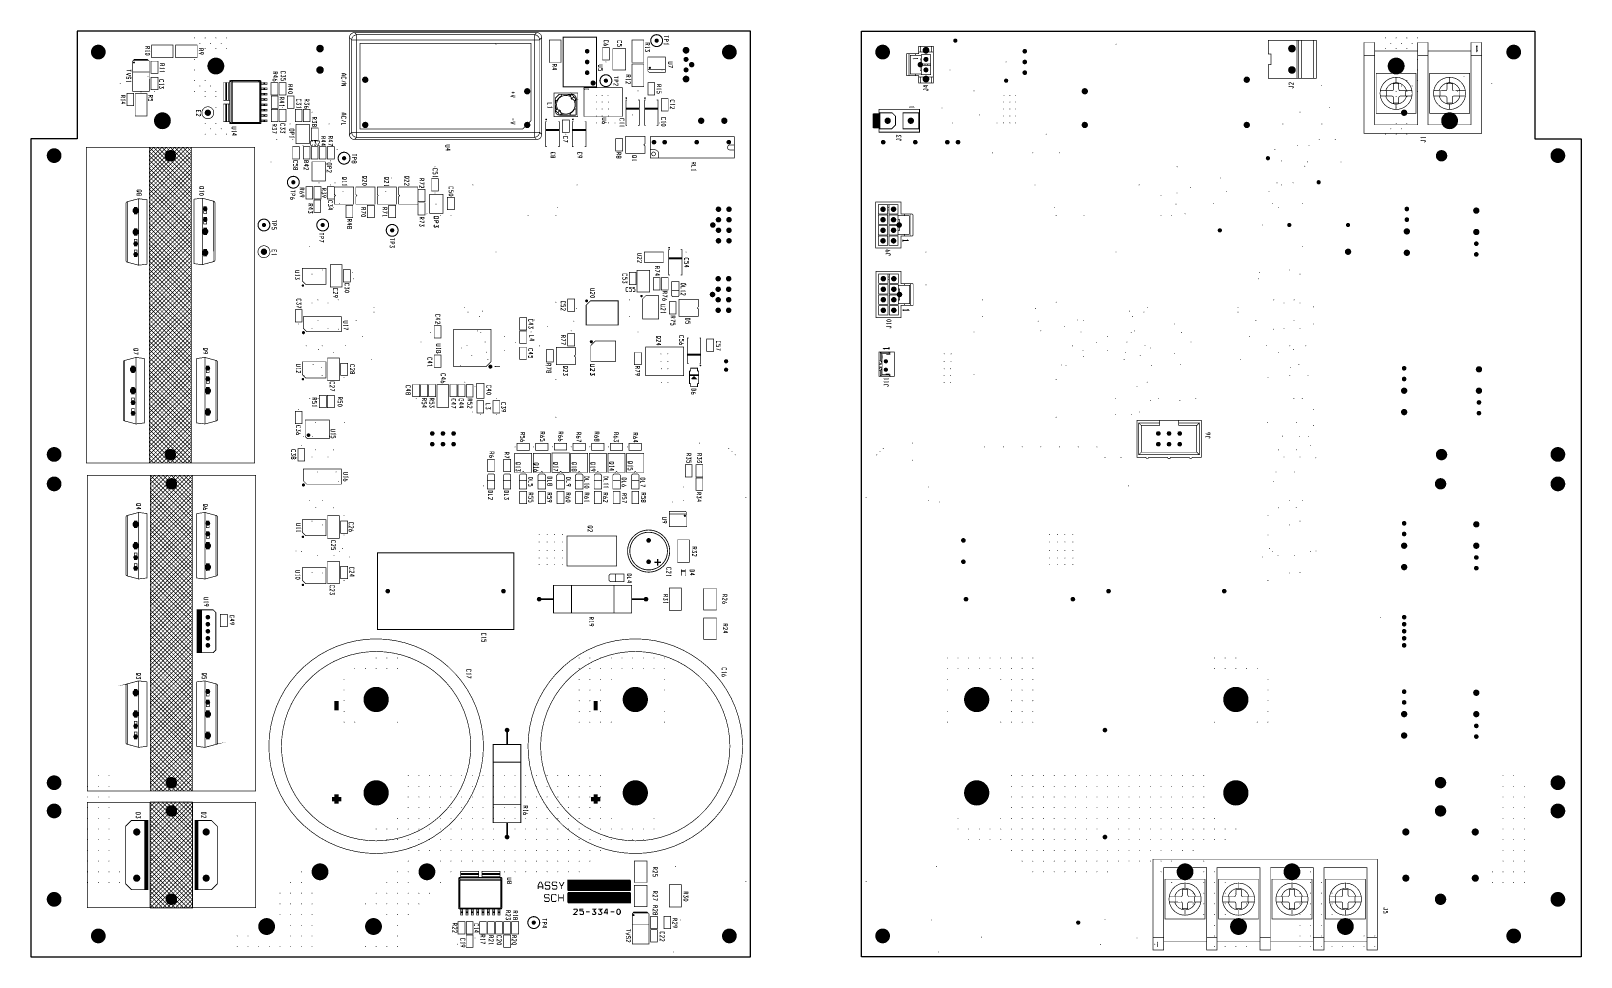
# Model space of a CAD drawing. Extents: x -16 to 352, y -5 to 215.
import ezdxf

# ---------------------------------------------------------------- set-up
doc = ezdxf.new("R2010")
doc.units = 0
doc.header["$MEASUREMENT"] = 0
doc.layers.get('0').update_dxf_attribs({"linetype": 'CONTINUOUS'})
for name, color, linetype in [('25-334-0_DRD', 7, 'CONTINUOUS'), ('25-334-0_SSB', 9, 'CONTINUOUS'), ('25-334-0_SST', 12, 'CONTINUOUS'), ('THRUHOLE_NPT', 8, 'CONTINUOUS'), ('THRUHOLE_TAP', 15, 'CONTINUOUS')]:
    doc.layers.add(name, color=color, linetype=linetype)

# ---------------------------------------------------------------- blocks, each defined once
blk = doc.blocks.new('ROUND_70')
at = {"const_width": 0.0762}
blk.add_lwpolyline([(-0.0381, 0, 1), (0.0381, 0, 1)], format="xyb", close=True, dxfattribs=at)
blk = doc.blocks.new('ROUND_27')
at = {"const_width": 0.65024}
blk.add_lwpolyline([(-0.32512, 0, 1), (0.32512, 0, 1)], format="xyb", close=True, dxfattribs=at)
blk = doc.blocks.new('ROUND_1')
at = {"const_width": 1.75006}
blk.add_lwpolyline([(-0.87503, 0, 1), (0.87503, 0, 1)], format="xyb", close=True, dxfattribs=at)
blk = doc.blocks.new('ROUND_75')
at = {"const_width": 0.10033}
blk.add_lwpolyline([(-0.050164, 0, 1), (0.050164, 0, 1)], format="xyb", close=True, dxfattribs=at)
blk = doc.blocks.new('ROUND_81')
at = {"const_width": 2.99974}
blk.add_lwpolyline([(-1.49987, 0, 1), (1.49987, 0, 1)], format="xyb", close=True, dxfattribs=at)
blk = doc.blocks.new('ROUND_3')
at = {"const_width": 0.50038}
blk.add_lwpolyline([(-0.25019, 0, 1), (0.25019, 0, 1)], format="xyb", close=True, dxfattribs=at)
blk = doc.blocks.new('ROUND_72')
at = {"const_width": 0.7493}
blk.add_lwpolyline([(-0.37465, 0, 1), (0.37465, 0, 1)], format="xyb", close=True, dxfattribs=at)
blk = doc.blocks.new('ROUND_82')
at = {"const_width": 2.00025}
blk.add_lwpolyline([(-1.000124, 0, 1), (1.000124, 0, 1)], format="xyb", close=True, dxfattribs=at)
blk = doc.blocks.new('ROUND_80')
at = {"const_width": 0.54991}
blk.add_lwpolyline([(-0.274954, 0, 1), (0.274954, 0, 1)], format="xyb", close=True, dxfattribs=at)
blk = doc.blocks.new('ROUND_30')
at = {"const_width": 0.84963}
blk.add_lwpolyline([(-0.424814, 0, 1), (0.424814, 0, 1)], format="xyb", close=True, dxfattribs=at)
blk = doc.blocks.new('ROUND_34')
at = {"const_width": 0.8001}
blk.add_lwpolyline([(-0.40005, 0, 1), (0.40005, 0, 1)], format="xyb", close=True, dxfattribs=at)
blk = doc.blocks.new('ROUND_83')
at = {"const_width": 0.59944}
blk.add_lwpolyline([(-0.29972, 0, 1), (0.29972, 0, 1)], format="xyb", close=True, dxfattribs=at)
blk = doc.blocks.new('ROUND_79')
at = {"const_width": 1.35001}
blk.add_lwpolyline([(-0.675004, 0, 1), (0.675004, 0, 1)], format="xyb", close=True, dxfattribs=at)
blk = doc.blocks.new('ROUND_39')
at = {"const_width": 0.90043}
blk.add_lwpolyline([(-0.450214, 0, 1), (0.450214, 0, 1)], format="xyb", close=True, dxfattribs=at)

msp = doc.modelspace()

# ---------------------------------------------------------------- linework, layer by layer
at = {"layer": '25-334-0_DRD'}
for p, q in [((155, 215), (-5, 215)), ((-5, 215), (-5, 189.36)), ((155, -5), (155, 215)), ((181.43, -5), (181.43, 215)), ((181.43, 215), (341.43, 215)), ((341.43, 215), (341.43, 189.36)), ((-5, 189.36), (-16, 189.36)), ((-16, 189.36), (-16, -5)), ((341.43, 189.36), (352.43, 189.36)), ((352.43, 189.36), (352.43, -5)), ((-16, -5), (155, -5)), ((352.43, -5), (181.43, -5))]:
    msp.add_line(p, q, dxfattribs=at)
at = {"layer": '25-334-0_SSB'}
for points, const_width in [([(194.17, 209.61), (194.99, 209.61), (194.99, 209.98)], 0.152), ([(198.06, 209.98), (198.06, 211.34), (195.39, 211.34), (194.99, 211.34), (194.99, 209.98), (198.47, 209.98), (198.47, 211.34), (198.06, 211.34)], 0.152), ([(195.39, 209.98), (195.39, 211.34)], 0.152), ([(198.47, 209.98), (198.47, 204.04)], 0.152), ([(284.89, 212.82), (284.89, 203.74), (278.12, 203.74), (278.12, 207.03), (278.72, 207.03), (278.72, 209.53), (278.12, 209.53), (278.12, 212.82), (284.89, 212.82), (285.32, 212.82), (285.94, 212.82), (285.94, 203.74), (288.83, 203.74), (289.52, 203.74), (289.52, 212.82), (288.83, 212.82), (288.83, 203.74)], 0.152), ([(283.15, 211.39), (283.15, 210.25), (283.44, 210.54), (283.44, 211.1), (284, 211.1), (284.29, 211.39), (283.15, 211.39), (283.44, 211.1)], 0.152), ([(284, 211.1), (284, 210.54), (284.29, 210.25), (283.15, 210.25)], 0.152), ([(283.44, 210.54), (284, 210.54)], 0.152), ([(284.29, 211.39), (284.29, 210.25)], 0.152), ([(285.32, 203.74), (285.32, 212.82)], 0.152), ([(285.94, 212.82), (288.83, 212.82)], 0.152), ([(300.87, 209.22), (303.38, 209.22), (303.38, 212.27), (300.87, 212.27), (300.87, 209.22), (300.87, 190.68), (328.81, 190.68), (328.81, 209.22), (326.29, 209.22), (326.29, 212.27), (328.81, 212.27), (328.81, 209.22)], 0.152), ([(303.38, 210.24), (313.59, 210.24)], 0.152), ([(326.29, 209.22), (326.29, 192.71), (316.08, 192.71), (316.08, 209.22), (313.59, 209.22), (313.59, 212.27), (316.08, 212.27), (316.08, 209.22)], 0.152), ([(326.29, 210.24), (316.08, 210.24)], 0.152), ([(327.43, 211.43), (327.86, 211.43)], 0.254), ([(327.64, 211.43), (327.64, 210.16), (327.86, 210.38)], 0.254), ([(192.71, 204.41), (192.13, 204.41), (192.13, 209.61), (192.71, 209.61)], 0.152), ([(198.06, 204.04), (198.06, 202.68), (198.47, 202.68), (198.47, 204.04), (194.99, 204.04), (194.99, 204.41), (194.17, 204.41), (194.17, 204.81), (192.98, 204.81), (192.98, 209.21), (194.17, 209.21), (194.17, 209.61), (192.71, 209.61), (192.71, 204.41), (194.17, 204.41)], 0.152), ([(194.78, 208.45), (193.76, 208.45), (193.93, 208.33)], 0.152), ([(194.17, 209.21), (195.63, 209.21), (195.63, 209.37), (197.82, 209.37), (197.82, 204.65), (195.63, 204.65), (195.63, 204.81), (195.63, 205.68), (195.63, 206.87), (196.51, 206.87), (197.11, 206.87), (197.11, 207.15), (196.51, 207.15), (196.51, 206.87)], 0.152), ([(194.78, 208.57), (194.78, 208.33)], 0.152), ([(195.63, 205.68), (195.35, 205.68), (195.35, 208.34), (195.63, 208.34)], 0.152), ([(195.63, 209.21), (195.63, 208.34), (195.63, 207.15), (196.51, 207.15)], 0.152), ([(196.41, 208.58), (196.41, 207.94), (197.05, 207.94), (196.9, 208.09), (196.9, 208.43), (197.05, 208.58), (196.41, 208.58), (196.56, 208.43), (196.9, 208.43)], 0.152), ([(196.41, 207.94), (196.56, 208.09), (196.56, 208.43)], 0.152), ([(196.56, 208.09), (196.9, 208.09)], 0.152), ([(197.05, 207.94), (197.05, 208.58)], 0.152), ([(197.11, 207.15), (197.82, 207.15)], 0.152), ([(197.11, 206.87), (197.82, 206.87)], 0.152), ([(283.15, 206.31), (283.15, 205.17), (283.44, 205.46), (283.44, 206.02), (284, 206.02), (284.29, 206.31), (283.15, 206.31), (283.44, 206.02)], 0.152), ([(284.29, 206.31), (284.29, 205.17)], 0.152), ([(303.38, 209.22), (303.38, 192.71), (313.59, 192.71), (313.59, 209.22)], 0.152), ([(194.17, 204.81), (195.63, 204.81)], 0.152), ([(195.39, 204.04), (195.39, 202.68), (194.99, 202.68), (194.99, 204.04)], 0.152), ([(195.39, 202.68), (198.06, 202.68)], 0.152), ([(196.56, 205.59), (196.41, 205.44), (196.41, 206.08), (196.56, 205.93), (196.56, 205.59), (196.9, 205.59), (197.05, 205.44), (197.05, 206.08), (196.9, 205.93), (196.9, 205.59)], 0.152), ([(197.05, 206.08), (196.41, 206.08)], 0.152), ([(197.05, 205.44), (196.41, 205.44)], 0.152), ([(196.56, 205.93), (196.9, 205.93)], 0.152), ([(284.06, 202.74), (284.06, 202.26), (283.39, 202.74), (283.21, 202.74), (283.04, 202.67), (283.04, 202.32), (283.21, 202.26)], 0.152), ([(284, 206.02), (284, 205.46), (284.29, 205.17), (283.15, 205.17)], 0.152), ([(283.44, 205.46), (284, 205.46)], 0.152), ([(285.94, 203.74), (285.32, 203.74), (284.89, 203.74)], 0.152), ([(313.24, 204.93), (313.24, 195.43), (303.74, 195.43), (303.74, 204.93), (313.24, 204.93)], 0.152), ([(308.49, 203.99), (308.49, 202.72)], 0.152), ([(325.94, 204.93), (316.44, 204.93), (316.44, 195.43), (325.94, 195.43), (325.94, 204.93)], 0.152), ([(321.19, 202.72), (321.19, 203.99)], 0.152), ([(196.85, 202.1), (196.85, 201.63), (196.18, 201.86), (196.18, 201.98), (197.19, 201.98)], 0.152), ([(196.18, 201.26), (196.18, 201.02)], 0.152), ([(196.85, 200.85), (197.03, 200.85), (197.19, 200.91), (197.19, 201.14), (197.03, 201.2), (196.18, 201.2)], 0.152), ([(283.04, 201.9), (283.04, 201.66)], 0.152), ([(283.72, 201.48), (283.89, 201.48), (284.06, 201.54), (284.06, 201.78), (283.89, 201.84), (283.04, 201.84)], 0.152), ([(304.73, 200.81), (306.03, 200.81), (307.47, 200.81)], 0.152), ([(304.73, 200.81), (304.73, 200.81)], 0.152), ([(304.73, 199.54), (306.03, 199.54), (307.47, 199.54)], 0.152), ([(306.2, 199.54), (306.2, 200.81)], 0.152), ([(309.12, 201.19), (309.12, 202.46), (307.85, 202.46), (307.85, 201.19)], 0.152), ([(307.85, 199.16), (307.85, 197.89), (309.12, 197.89), (309.12, 199.16)], 0.152), ([(312.24, 200.81), (310.95, 200.81), (309.5, 200.81)], 0.152), ([(312.24, 199.54), (310.95, 199.54), (309.5, 199.54)], 0.152), ([(310.77, 200.81), (310.77, 199.54)], 0.152), ([(312.24, 200.81), (312.24, 200.81)], 0.152), ([(312.24, 199.54), (312.24, 199.54)], 0.152), ([(318.73, 200.81), (317.43, 200.81)], 0.152), ([(317.43, 199.54), (318.73, 199.54)], 0.152), ([(318.73, 200.81), (320.17, 200.81), (318.73, 200.81)], 0.152), ([(320.17, 199.54), (318.73, 199.54)], 0.152), ([(318.9, 199.54), (318.9, 200.81)], 0.152), ([(320.55, 201.19), (320.55, 202.46), (321.82, 202.46), (321.82, 201.19)], 0.152), ([(321.82, 199.16), (321.82, 197.89), (320.55, 197.89), (320.55, 199.16)], 0.152), ([(322.2, 200.81), (323.65, 200.81), (322.2, 200.81)], 0.152), ([(323.65, 199.54), (322.2, 199.54)], 0.152), ([(323.47, 200.81), (323.47, 199.54)], 0.152), ([(324.94, 200.81), (323.65, 200.81)], 0.152), ([(323.65, 199.54), (324.94, 199.54)], 0.152), ([(184.18, 195.37), (184.18, 191.98)], 0.201), ([(184.18, 195.37), (185.58, 195.37)], 0.201), ([(184.18, 195.2), (185.58, 195.2)], 0.201), ([(184.33, 195.37), (184.33, 191.98)], 0.201), ([(184.51, 195.37), (184.51, 191.98)], 0.201), ([(184.69, 195.37), (184.69, 191.98)], 0.201), ([(184.87, 195.37), (184.87, 191.98)], 0.201), ([(185.05, 195.37), (185.05, 191.98)], 0.201), ([(185.23, 195.37), (185.23, 191.98)], 0.201), ([(185.41, 195.37), (185.41, 191.98)], 0.201), ([(185.58, 196.38), (185.58, 190.97), (195.18, 190.97), (195.18, 196.38), (185.58, 196.38)], 0.201), ([(185.58, 195.37), (185.58, 191.98)], 0.201), ([(185.78, 195.57), (185.78, 191.78), (188.58, 191.78), (189.48, 192.67), (189.48, 194.77), (188.68, 195.57), (185.78, 195.57)], 0.201), ([(191.28, 195.57), (191.28, 191.78), (194.98, 191.78), (194.98, 195.57), (191.28, 195.57)], 0.201), ([(192.83, 196.82), (192.83, 197.05)], 0.152), ([(192.83, 196.93), (193.85, 196.93), (193.68, 197.05)], 0.152), ([(308.49, 196.37), (308.49, 197.64)], 0.152), ([(321.19, 197.64), (321.19, 196.37)], 0.152), ([(184.18, 195.02), (185.58, 195.02)], 0.201), ([(184.18, 194.84), (185.58, 194.84)], 0.201), ([(184.18, 194.66), (185.58, 194.66)], 0.201), ([(184.18, 194.48), (185.58, 194.48)], 0.201), ([(184.18, 194.3), (185.58, 194.3)], 0.201), ([(184.18, 194.12), (185.58, 194.12)], 0.201), ([(184.18, 193.94), (185.58, 193.94)], 0.201), ([(184.18, 193.76), (185.58, 193.76)], 0.201), ([(184.18, 193.58), (185.58, 193.58)], 0.201), ([(184.18, 193.4), (185.58, 193.4)], 0.201), ([(184.18, 193.22), (185.58, 193.22)], 0.201), ([(184.18, 193.04), (185.58, 193.04)], 0.201), ([(184.18, 192.86), (185.58, 192.86)], 0.201), ([(184.18, 192.68), (185.58, 192.68)], 0.201), ([(184.18, 192.5), (185.58, 192.5)], 0.201), ([(184.18, 192.32), (185.58, 192.32)], 0.201), ([(184.18, 192.14), (185.58, 192.14)], 0.201), ([(184.18, 191.98), (185.58, 191.98)], 0.201), ([(190.65, 189.74), (190.81, 189.85), (190.81, 190.09), (190.65, 190.21), (190.48, 190.21), (190.14, 189.97), (189.8, 190.21), (189.8, 189.74)], 0.152), ([(189.8, 189.37), (189.8, 189.14)], 0.152), ([(190.48, 188.96), (190.65, 188.96), (190.81, 189.02), (190.81, 189.26), (190.65, 189.31), (189.8, 189.31)], 0.152), ([(315.43, 189.67), (314.41, 189.67), (314.58, 189.55)], 0.152), ([(314.41, 189.07), (314.41, 188.83)], 0.152), ([(315.09, 188.65), (315.26, 188.65), (315.43, 188.71), (315.43, 188.95), (315.26, 189.01), (314.41, 189.01)], 0.152), ([(315.43, 189.79), (315.43, 189.55)], 0.152), ([(191.59, 166.71), (191.59, 166.31), (190.76, 166.31), (190.76, 163.44), (184.78, 163.44), (184.78, 174.38), (190.76, 174.38), (190.76, 171.51), (191.59, 171.51), (191.59, 171.11), (192.77, 171.11), (192.77, 166.71), (191.59, 166.71), (190.11, 166.71), (190.11, 167.58), (190.11, 168.77), (187.92, 168.77), (187.92, 166.55), (190.11, 166.55), (190.11, 166.71)], 0.152), ([(185.42, 173.77), (185.42, 171.55), (187.61, 171.55), (187.61, 172.46), (187.92, 172.46), (187.92, 171.55), (190.11, 171.55), (190.11, 173.77), (185.42, 173.77)], 0.152), ([(187.61, 173.77), (187.61, 173.06)], 0.152), ([(187.92, 173.06), (187.92, 173.77)], 0.152), ([(185.42, 171.27), (185.42, 169.05), (187.61, 169.05), (187.61, 171.27), (185.42, 171.27)], 0.152), ([(186.35, 172.49), (186.2, 172.34), (186.2, 172.98), (186.35, 172.83), (186.35, 172.49), (186.68, 172.49), (186.83, 172.34), (186.83, 172.98), (186.68, 172.83), (186.68, 172.49)], 0.152), ([(186.2, 172.98), (186.83, 172.98)], 0.152), ([(186.2, 172.34), (186.83, 172.34)], 0.152), ([(186.2, 169.84), (186.83, 169.84), (186.83, 170.48), (186.68, 170.33), (186.35, 170.33), (186.2, 170.48), (186.2, 169.84), (186.35, 169.99), (186.68, 169.99), (186.68, 170.33)], 0.152), ([(186.2, 170.48), (186.83, 170.48)], 0.152), ([(186.35, 172.83), (186.68, 172.83)], 0.152), ([(186.35, 169.99), (186.35, 170.33)], 0.152), ([(186.83, 169.84), (186.68, 169.99)], 0.152), ([(187.61, 172.46), (187.61, 173.06), (187.92, 173.06), (187.92, 172.46)], 0.152), ([(191.59, 171.11), (190.11, 171.11), (190.11, 171.27), (187.92, 171.27), (187.92, 169.05), (190.11, 169.05), (190.11, 170.24), (190.39, 170.24), (190.39, 167.58), (190.11, 167.58)], 0.152), ([(189.19, 172.83), (189.34, 172.98), (189.34, 172.34), (189.19, 172.49), (189.19, 172.83), (188.85, 172.83), (188.7, 172.98), (188.7, 172.34), (188.85, 172.49), (188.85, 172.83)], 0.152), ([(188.7, 172.98), (189.34, 172.98)], 0.152), ([(188.7, 172.34), (189.34, 172.34)], 0.152), ([(189.19, 170.33), (189.34, 170.48), (189.34, 169.84), (189.19, 169.99), (189.19, 170.33), (188.85, 170.33), (188.7, 170.48), (188.7, 169.84), (188.85, 169.99), (188.85, 170.33)], 0.152), ([(188.7, 170.48), (189.34, 170.48)], 0.152), ([(188.7, 169.84), (189.34, 169.84)], 0.152), ([(189.19, 172.49), (188.85, 172.49)], 0.152), ([(189.19, 169.99), (188.85, 169.99)], 0.152), ([(190.11, 170.24), (190.11, 171.11)], 0.152), ([(191.59, 171.51), (193.05, 171.51)], 0.152), ([(193.42, 166.31), (193.05, 166.31), (193.05, 171.51), (193.42, 171.51)], 0.152), ([(193.62, 171.31), (193.62, 166.51)], 0.152), ([(185.42, 168.77), (185.42, 166.55), (187.61, 166.55), (187.61, 168.77), (185.42, 168.77)], 0.152), ([(185.42, 166.27), (185.42, 164.05), (187.61, 164.05), (187.61, 166.27), (185.42, 166.27)], 0.152), ([(186.2, 167.34), (186.83, 167.34), (186.83, 167.98), (186.68, 167.83), (186.35, 167.83), (186.2, 167.98), (186.2, 167.34), (186.35, 167.49), (186.68, 167.49), (186.68, 167.83)], 0.152), ([(186.2, 167.98), (186.83, 167.98)], 0.152), ([(186.35, 167.49), (186.35, 167.83)], 0.152), ([(186.83, 167.34), (186.68, 167.49)], 0.152), ([(190.11, 166.27), (187.92, 166.27), (187.92, 164.05), (190.11, 164.05), (190.11, 166.27)], 0.152), ([(189.19, 167.83), (189.34, 167.98), (189.34, 167.34), (189.19, 167.49), (189.19, 167.83), (188.85, 167.83), (188.7, 167.98), (188.7, 167.34), (188.85, 167.49), (188.85, 167.83)], 0.152), ([(188.7, 167.98), (189.34, 167.98)], 0.152), ([(188.7, 167.34), (189.34, 167.34)], 0.152), ([(189.19, 167.49), (188.85, 167.49)], 0.152), ([(191.59, 166.31), (193.05, 166.31)], 0.152), ([(186.2, 164.84), (186.83, 164.84), (186.83, 165.48), (186.2, 165.48), (186.2, 164.84), (186.35, 164.99), (186.68, 164.99), (186.68, 165.33), (186.35, 165.33), (186.35, 164.99)], 0.152), ([(186.2, 165.48), (186.35, 165.33)], 0.152), ([(186.83, 165.48), (186.68, 165.33)], 0.152), ([(186.83, 164.84), (186.68, 164.99)], 0.152), ([(187.73, 162.92), (187.73, 162.57), (187.56, 162.51), (187.39, 162.51), (187.22, 162.57), (187.22, 162.92), (187.39, 162.98), (187.56, 162.98), (188.23, 162.75)], 0.152), ([(187.22, 162.15), (187.22, 161.91)], 0.152), ([(187.9, 161.73), (188.06, 161.73), (188.23, 161.79), (188.23, 162.03), (188.06, 162.09), (187.22, 162.09)], 0.152), ([(189.19, 165.33), (189.34, 165.48), (189.34, 164.84), (189.19, 164.99), (189.19, 165.33), (188.85, 165.33), (188.7, 165.48), (188.7, 164.84), (188.85, 164.99), (188.85, 165.33)], 0.152), ([(188.7, 165.48), (189.34, 165.48)], 0.152), ([(188.7, 164.84), (189.34, 164.84)], 0.152), ([(189.19, 164.99), (188.85, 164.99)], 0.152), ([(191.22, 164.99), (191.22, 165.42)], 0.254), ([(191.22, 165.21), (192.49, 165.21), (192.28, 165.42)], 0.254), ([(191.66, 150.2), (191.66, 149.8), (190.83, 149.8), (190.83, 146.93), (184.85, 146.93), (184.85, 157.87), (190.83, 157.87), (190.83, 155), (191.66, 155), (191.66, 154.6), (192.84, 154.6), (192.84, 150.2), (191.66, 150.2), (190.18, 150.2), (190.18, 151.07), (190.18, 152.26), (187.99, 152.26), (187.99, 150.04), (190.18, 150.04), (190.18, 150.2)], 0.152), ([(185.49, 157.26), (185.49, 155.04), (187.68, 155.04), (187.68, 155.95), (187.99, 155.95), (187.99, 155.04), (190.18, 155.04), (190.18, 157.26), (185.49, 157.26)], 0.152), ([(185.49, 154.76), (185.49, 152.54), (187.68, 152.54), (187.68, 154.76), (185.49, 154.76)], 0.152), ([(186.42, 155.98), (186.27, 155.83), (186.27, 156.47), (186.42, 156.32), (186.42, 155.98), (186.76, 155.98), (186.91, 155.83), (186.91, 156.47), (186.76, 156.32), (186.76, 155.98)], 0.152), ([(186.27, 156.47), (186.91, 156.47)], 0.152), ([(186.27, 155.83), (186.91, 155.83)], 0.152), ([(186.42, 156.32), (186.76, 156.32)], 0.152), ([(187.68, 157.26), (187.68, 156.55)], 0.152), ([(187.68, 155.95), (187.68, 156.55), (187.99, 156.55), (187.99, 155.95)], 0.152), ([(187.99, 156.55), (187.99, 157.26)], 0.152), ([(191.66, 154.6), (190.18, 154.6), (190.18, 154.76), (187.99, 154.76), (187.99, 152.54), (190.18, 152.54), (190.18, 153.73), (190.46, 153.73), (190.46, 151.07), (190.18, 151.07)], 0.152), ([(189.26, 156.32), (189.41, 156.47), (189.41, 155.83), (189.26, 155.98), (189.26, 156.32), (188.92, 156.32), (188.77, 156.47), (188.77, 155.83), (188.92, 155.98), (188.92, 156.32)], 0.152), ([(188.77, 156.47), (189.41, 156.47)], 0.152), ([(188.77, 155.83), (189.41, 155.83)], 0.152), ([(189.26, 155.98), (188.92, 155.98)], 0.152), ([(191.66, 155), (193.12, 155)], 0.152), ([(193.49, 149.8), (193.12, 149.8), (193.12, 155), (193.49, 155)], 0.152), ([(193.69, 154.8), (193.69, 150)], 0.152), ([(185.49, 152.26), (185.49, 150.04), (187.68, 150.04), (187.68, 152.26), (185.49, 152.26)], 0.152), ([(186.27, 153.33), (186.91, 153.33), (186.91, 153.97), (186.76, 153.82), (186.42, 153.82), (186.27, 153.97), (186.27, 153.33), (186.42, 153.48), (186.76, 153.48), (186.76, 153.82)], 0.152), ([(186.27, 153.97), (186.91, 153.97)], 0.152), ([(186.27, 150.83), (186.91, 150.83), (186.91, 151.47), (186.76, 151.32), (186.42, 151.32), (186.27, 151.47), (186.27, 150.83), (186.42, 150.98), (186.76, 150.98), (186.76, 151.32)], 0.152), ([(186.27, 151.47), (186.91, 151.47)], 0.152), ([(186.42, 153.48), (186.42, 153.82)], 0.152), ([(186.42, 150.98), (186.42, 151.32)], 0.152), ([(186.91, 153.33), (186.76, 153.48)], 0.152), ([(186.91, 150.83), (186.76, 150.98)], 0.152), ([(189.26, 153.82), (189.41, 153.97), (189.41, 153.33), (189.26, 153.48), (189.26, 153.82), (188.92, 153.82), (188.77, 153.97), (188.77, 153.33), (188.92, 153.48), (188.92, 153.82)], 0.152), ([(188.77, 153.97), (189.41, 153.97)], 0.152), ([(188.77, 153.33), (189.41, 153.33)], 0.152), ([(189.26, 151.32), (189.41, 151.47), (189.41, 150.83), (189.26, 150.98), (189.26, 151.32), (188.92, 151.32), (188.77, 151.47), (188.77, 150.83), (188.92, 150.98), (188.92, 151.32)], 0.152), ([(188.77, 151.47), (189.41, 151.47)], 0.152), ([(189.26, 153.48), (188.92, 153.48)], 0.152), ([(189.26, 150.98), (188.92, 150.98)], 0.152), ([(190.18, 153.73), (190.18, 154.6)], 0.152), ([(185.49, 149.76), (185.49, 147.54), (187.68, 147.54), (187.68, 149.76), (185.49, 149.76)], 0.152), ([(186.27, 148.33), (186.91, 148.33), (186.91, 148.97), (186.27, 148.97), (186.27, 148.33), (186.42, 148.48), (186.76, 148.48), (186.76, 148.82), (186.42, 148.82), (186.42, 148.48)], 0.152), ([(186.27, 148.97), (186.42, 148.82)], 0.152), ([(186.91, 148.97), (186.76, 148.82)], 0.152), ([(186.91, 148.33), (186.76, 148.48)], 0.152), ([(190.18, 149.76), (187.99, 149.76), (187.99, 147.54), (190.18, 147.54), (190.18, 149.76)], 0.152), ([(188.77, 150.83), (189.41, 150.83)], 0.152), ([(189.26, 148.82), (189.41, 148.97), (189.41, 148.33), (189.26, 148.48), (189.26, 148.82), (188.92, 148.82), (188.77, 148.97), (188.77, 148.33), (188.92, 148.48), (188.92, 148.82)], 0.152), ([(188.77, 148.97), (189.41, 148.97)], 0.152), ([(188.77, 148.33), (189.41, 148.33)], 0.152), ([(189.26, 148.48), (188.92, 148.48)], 0.152), ([(191.29, 148.48), (191.29, 148.91)], 0.254), ([(191.29, 148.7), (192.56, 148.7), (192.35, 148.91)], 0.254), ([(191.66, 149.8), (193.12, 149.8)], 0.152), ([(188.43, 145.47), (187.41, 145.47), (187.58, 145.36)], 0.152), ([(188.43, 146.13), (188.26, 146.02), (188.09, 145.96), (187.75, 145.96), (187.58, 146.02), (187.41, 146.13), (187.41, 146.25), (187.58, 146.37), (187.75, 146.43), (188.09, 146.43), (188.26, 146.37), (188.43, 146.25), (188.43, 146.13)], 0.152), ([(187.41, 144.87), (187.41, 144.64)], 0.152), ([(188.09, 144.46), (188.26, 144.46), (188.43, 144.52), (188.43, 144.75), (188.26, 144.81), (187.41, 144.81)], 0.152), ([(188.43, 145.59), (188.43, 145.36)], 0.152), ([(186.2, 134.69), (185.9, 134.39), (185.9, 133.02), (187.9, 133.02), (187.9, 132.93), (188.2, 132.93), (189.2, 132.93), (189.2, 138.72), (188.2, 138.72), (187.9, 138.72), (185.6, 138.72), (185.6, 136.64), (185.9, 136.64), (186.2, 136.34), (186.2, 138.33), (187.9, 138.33), (188.11, 138.41), (188.2, 138.63), (188.2, 138.72)], 0.152), ([(185.6, 136.64), (185.6, 136.16), (185.75, 136.16), (186, 135.84), (185.6, 135.84), (185.6, 135.19)], 0.152), ([(187.9, 138.72), (187.9, 138.63), (185.9, 138.63), (185.9, 136.64)], 0.152), ([(186.2, 138.33), (185.9, 138.63)], 0.152), ([(186.2, 135.84), (186.2, 136.34)], 0.152), ([(186.4, 133.32), (186.4, 135.51), (186.4, 138.33)], 0.152), ([(187.94, 139.59), (186.67, 139.59), (186.89, 139.38)], 0.254), ([(187.96, 138.13), (187.3, 138.13)], 0.152), ([(187.94, 139.81), (187.94, 139.38)], 0.254), ([(187.9, 138.63), (188.11, 138.41)], 0.152), ([(188.2, 138.42), (188.2, 138.63)], 0.152), ([(185.6, 136.16), (185.6, 135.84)], 0.152), ([(188.2, 133.23), (188.2, 133.02), (188.11, 133.24), (187.9, 133.32), (186.2, 133.32), (186.2, 134.69), (186.2, 135.19), (186, 135.19), (185.6, 135.19), (185.6, 134.86), (185.75, 134.86), (186, 135.19)], 0.152), ([(185.6, 134.86), (185.6, 134.39)], 0.152), ([(185.9, 134.39), (185.6, 134.39), (185.6, 132.93), (187.9, 132.93)], 0.152), ([(186.2, 133.32), (185.9, 133.02)], 0.152), ([(186, 135.84), (186.2, 135.84), (186.2, 135.81)], 0.152), ([(186.2, 135.21), (186.2, 135.19)], 0.152), ([(187.2, 133.32), (187.2, 133.42)], 0.152), ([(187.3, 133.53), (187.9, 133.53)], 0.152), ([(188.11, 133.24), (187.9, 133.02)], 0.152), ([(188.2, 132.93), (188.2, 133.02)], 0.152), ([(187.79, 131.63), (186.78, 131.63), (186.95, 131.51)], 0.152), ([(187.79, 132.35), (186.78, 132.35), (186.95, 132.23)], 0.152), ([(186.78, 131.03), (186.78, 130.79)], 0.152), ([(187.46, 130.61), (187.63, 130.61), (187.79, 130.68), (187.79, 130.91), (187.63, 130.97), (186.78, 130.97)], 0.152), ([(187.79, 132.47), (187.79, 132.23)], 0.152), ([(187.79, 131.75), (187.79, 131.51)], 0.152), ([(249.02, 113.69), (246.87, 113.69), (246.87, 122.53), (252.26, 122.53), (252.26, 121.88), (247.32, 121.88), (247.92, 121.28), (247.92, 114.94)], 0.152), ([(261.1, 114.94), (247.92, 114.94), (247.32, 114.34), (261.7, 114.34), (261.1, 114.94), (261.1, 121.28), (261.7, 121.88), (261.7, 114.34)], 0.152), ([(247.32, 121.88), (247.32, 114.34)], 0.152), ([(247.92, 121.28), (252.26, 121.28), (252.26, 121.88)], 0.152), ([(252.26, 122.53), (256.76, 122.53), (262.15, 122.53), (262.15, 113.69), (260, 113.69)], 0.152), ([(256.76, 122.53), (256.76, 121.88)], 0.152), ([(261.1, 121.28), (256.76, 121.28), (256.76, 121.88), (261.7, 121.88)], 0.152), ([(252.09, 119.26), (252.29, 119.06), (252.29, 119.7), (252.09, 119.5), (252.09, 119.26), (251.85, 119.26), (251.65, 119.06), (252.29, 119.06)], 0.152), ([(251.85, 119.26), (251.85, 119.5), (251.65, 119.7), (252.29, 119.7)], 0.152), ([(251.65, 119.06), (251.65, 119.7)], 0.152), ([(252.09, 119.5), (251.85, 119.5)], 0.152), ([(254.63, 119.26), (254.83, 119.06), (254.83, 119.7), (254.63, 119.5), (254.63, 119.26), (254.39, 119.26), (254.19, 119.06), (254.83, 119.06)], 0.152), ([(254.39, 119.26), (254.39, 119.5), (254.19, 119.7), (254.83, 119.7)], 0.152), ([(254.19, 119.06), (254.19, 119.7)], 0.152), ([(254.63, 119.5), (254.39, 119.5)], 0.152), ([(257.17, 119.26), (257.37, 119.06), (257.37, 119.7), (257.17, 119.5), (257.17, 119.26), (256.93, 119.26), (256.73, 119.06), (257.37, 119.06)], 0.152), ([(256.93, 119.26), (256.93, 119.5), (256.73, 119.7), (257.37, 119.7)], 0.152), ([(256.73, 119.06), (256.73, 119.7)], 0.152), ([(257.17, 119.5), (256.93, 119.5)], 0.152), ([(263.74, 119.13), (263.74, 119.49), (263.91, 119.55), (264.08, 119.55), (264.25, 119.49), (264.25, 119.13), (264.08, 119.08), (263.91, 119.08), (263.23, 119.31)], 0.152), ([(263.23, 118.71), (263.23, 118.47)], 0.152), ([(263.91, 118.3), (264.08, 118.3), (264.25, 118.36), (264.25, 118.59), (264.08, 118.65), (263.23, 118.65)], 0.152), ([(252.09, 116.72), (252.29, 116.52), (252.29, 117.16), (252.09, 116.96), (252.09, 116.72), (251.85, 116.72), (251.65, 116.52), (252.29, 116.52)], 0.152), ([(251.85, 116.72), (251.85, 116.96), (251.65, 117.16), (252.29, 117.16)], 0.152), ([(251.65, 116.52), (251.65, 117.16)], 0.152), ([(252.09, 116.96), (251.85, 116.96)], 0.152), ([(254.63, 116.72), (254.83, 116.52), (254.83, 117.16), (254.63, 116.96), (254.63, 116.72), (254.39, 116.72), (254.19, 116.52), (254.83, 116.52)], 0.152), ([(254.39, 116.72), (254.39, 116.96), (254.19, 117.16), (254.83, 117.16)], 0.152), ([(254.19, 116.52), (254.19, 117.16)], 0.152), ([(254.63, 116.96), (254.39, 116.96)], 0.152), ([(257.17, 116.72), (257.37, 116.52), (257.37, 117.16), (257.17, 116.96), (257.17, 116.72), (256.93, 116.72), (256.73, 116.52), (257.37, 116.52)], 0.152), ([(256.93, 116.72), (256.93, 116.96), (256.73, 117.16), (257.37, 117.16)], 0.152), ([(256.73, 116.52), (256.73, 117.16)], 0.152), ([(257.17, 116.96), (256.93, 116.96)], 0.152), ([(254.19, 113.69), (249.67, 113.69)], 0.152), ([(259.35, 113.69), (254.84, 113.69)], 0.152), ([(304.04, -0.3), (301.53, -0.3), (301.53, -3.35), (304.04, -3.35), (304.04, -0.3), (304.04, 18.24), (250.7, 18.24), (250.7, -0.3), (253.22, -0.3), (253.22, -3.35), (250.7, -3.35), (250.7, -0.3)], 0.152), ([(253.22, -0.3), (253.22, 16.21), (263.43, 16.21), (263.43, -0.3), (265.92, -0.3), (265.92, -3.35), (263.43, -3.35), (263.43, -0.3)], 0.152), ([(276.13, -0.3), (276.13, 16.21), (265.92, 16.21), (265.92, -0.3)], 0.152), ([(288.83, -0.3), (288.83, 16.21), (278.62, 16.21), (278.62, -0.3)], 0.152), ([(301.53, -0.3), (301.53, 16.21), (291.32, 16.21), (291.32, -0.3)], 0.152), ([(253.57, 3.99), (263.07, 3.99), (263.07, 13.49), (253.57, 13.49), (253.57, 3.99)], 0.152), ([(258.96, 9.75), (258.96, 11.02), (257.69, 11.02), (257.69, 9.75)], 0.152), ([(258.32, 11.28), (258.32, 12.55)], 0.152), ([(266.27, 3.99), (266.27, 13.49), (275.77, 13.49), (275.77, 3.99), (266.27, 3.99)], 0.152), ([(271.66, 9.75), (271.66, 11.02), (270.39, 11.02), (270.39, 9.75)], 0.152), ([(271.02, 12.55), (271.02, 11.28)], 0.152), ([(278.97, 3.99), (288.47, 3.99), (288.47, 13.49), (278.97, 13.49), (278.97, 3.99)], 0.152), ([(284.36, 9.75), (284.36, 11.02), (283.09, 11.02), (283.09, 9.75)], 0.152), ([(283.72, 12.55), (283.72, 11.28)], 0.152), ([(291.67, 3.99), (291.67, 13.49), (301.17, 13.49), (301.17, 3.99), (291.67, 3.99)], 0.152), ([(297.06, 9.75), (297.06, 11.02), (295.79, 11.02), (295.79, 9.75)], 0.152), ([(296.42, 12.55), (296.42, 11.28)], 0.152), ([(255.86, 9.37), (254.57, 9.37)], 0.152), ([(254.57, 8.1), (255.86, 8.1)], 0.152), ([(257.31, 9.37), (255.86, 9.37)], 0.152), ([(257.31, 8.1), (255.86, 8.1), (257.31, 8.1)], 0.152), ([(256.04, 8.1), (256.04, 9.37)], 0.152), ([(258.96, 7.72), (258.96, 6.45), (257.69, 6.45), (257.69, 7.72)], 0.152), ([(262.08, 9.37), (260.78, 9.37), (259.34, 9.37)], 0.152), ([(260.78, 8.1), (259.34, 8.1), (260.78, 8.1)], 0.152), ([(260.61, 9.37), (260.61, 8.1)], 0.152), ([(260.78, 8.1), (262.08, 8.1)], 0.152), ([(267.27, 9.37), (267.27, 9.37)], 0.152), ([(270.01, 9.37), (268.56, 9.37), (267.27, 9.37)], 0.152), ([(267.27, 8.1), (267.27, 8.1)], 0.152), ([(268.56, 8.1), (270.01, 8.1), (268.56, 8.1), (267.27, 8.1)], 0.152), ([(268.74, 8.1), (268.74, 9.37)], 0.152), ([(270.39, 7.72), (270.39, 6.45), (271.66, 6.45), (271.66, 7.72)], 0.152), ([(274.78, 9.37), (273.48, 9.37), (272.04, 9.37)], 0.152), ([(273.48, 8.1), (272.04, 8.1), (273.48, 8.1), (274.78, 8.1)], 0.152), ([(273.31, 9.37), (273.31, 8.1)], 0.152), ([(274.78, 8.1), (274.78, 8.1)], 0.152), ([(282.71, 9.37), (281.26, 9.37), (279.97, 9.37)], 0.152), ([(279.97, 8.1), (279.97, 8.1)], 0.152), ([(281.26, 8.1), (282.71, 8.1), (281.26, 8.1), (279.97, 8.1)], 0.152), ([(281.44, 8.1), (281.44, 9.37)], 0.152), ([(283.09, 7.72), (283.09, 6.45), (284.36, 6.45), (284.36, 7.72)], 0.152), ([(287.48, 9.37), (286.18, 9.37), (284.74, 9.37)], 0.152), ([(286.18, 8.1), (284.74, 8.1), (286.18, 8.1), (287.48, 8.1)], 0.152), ([(286.01, 9.37), (286.01, 8.1)], 0.152), ([(287.48, 9.37), (287.48, 9.37)], 0.152), ([(287.48, 8.1), (287.48, 8.1)], 0.152), ([(292.67, 9.37), (292.67, 9.37)], 0.152), ([(292.67, 9.37), (293.96, 9.37), (295.41, 9.37)], 0.152), ([(292.67, 8.1), (292.67, 8.1)], 0.152), ([(292.67, 8.1), (293.96, 8.1), (295.41, 8.1)], 0.152), ([(294.14, 8.1), (294.14, 9.37)], 0.152), ([(295.79, 7.72), (295.79, 6.45), (297.06, 6.45), (297.06, 7.72)], 0.152), ([(300.18, 9.37), (298.88, 9.37), (297.44, 9.37)], 0.152), ([(300.18, 8.1), (298.88, 8.1), (297.44, 8.1)], 0.152), ([(298.71, 9.37), (298.71, 8.1)], 0.152), ([(300.18, 9.37), (300.18, 9.37)], 0.152), ([(258.32, 6.2), (258.32, 4.93)], 0.152), ([(271.02, 4.93), (271.02, 6.2)], 0.152), ([(283.72, 4.93), (283.72, 6.2)], 0.152), ([(296.42, 4.93), (296.42, 6.2)], 0.152), ([(305.82, 6.67), (305.65, 6.67), (305.48, 6.61), (305.48, 6.38), (305.65, 6.32), (306.5, 6.32)], 0.152), ([(305.65, 5.89), (305.48, 5.83), (305.48, 5.48), (305.65, 5.42), (305.99, 5.42), (306.16, 5.54), (306.16, 5.89), (306.5, 5.89), (306.5, 5.42)], 0.152), ([(306.5, 6.26), (306.5, 6.49)], 0.152), ([(251.76, -2.5), (251.76, -1.48), (251.64, -1.65)], 0.152), ([(251.88, -2.5), (251.64, -2.5)], 0.152), ([(253.22, -1.32), (263.43, -1.32)], 0.152), ([(276.13, -1.32), (265.92, -1.32)], 0.152), ([(276.13, -3.35), (276.13, -0.3), (278.62, -0.3), (278.62, -3.35), (276.13, -3.35)], 0.152), ([(288.83, -1.32), (278.62, -1.32)], 0.152), ([(288.83, -3.35), (288.83, -0.3), (291.32, -0.3), (291.32, -3.35), (288.83, -3.35)], 0.152), ([(301.53, -1.32), (291.32, -1.32)], 0.152)]:
    msp.add_lwpolyline(points, dxfattribs=dict(at, const_width=const_width))
at = {"layer": '25-334-0_SSB', "const_width": 0.152}
for points in [[(304.73, 200.81, -0.365977), (308.49, 203.99)], [(306.03, 200.81, -0.341981), (308.49, 202.72)], [(308.49, 203.99, -0.365977), (312.24, 200.81)], [(308.49, 202.72, -0.341982), (310.95, 200.81)], [(317.43, 200.81, -0.365977), (321.19, 203.99)], [(318.73, 200.81, -0.341981), (321.19, 202.72)], [(321.19, 203.99, -0.365977), (324.94, 200.81)], [(321.19, 202.72, -0.341982), (323.65, 200.81)], [(304.68, 200.18, -0.041915), (304.73, 200.81)], [(304.73, 199.54, -0.041915), (304.68, 200.18)], [(308.49, 196.37, -0.365977), (304.73, 199.54)], [(308.49, 197.64, -0.341982), (306.03, 199.54)], [(307.85, 201.19, -0.414214), (307.47, 200.81)], [(307.47, 199.54, -0.414214), (307.85, 199.16)], [(312.24, 199.54, -0.365977), (308.49, 196.37)], [(310.95, 199.54, -0.341981), (308.49, 197.64)], [(309.5, 200.81, -0.414214), (309.12, 201.19)], [(309.12, 199.16, -0.414214), (309.5, 199.54)], [(312.24, 200.81, -0.041915), (312.3, 200.18)], [(312.3, 200.18, -0.041915), (312.24, 199.54)], [(317.38, 200.18, -0.041915), (317.43, 200.81)], [(317.43, 199.54, -0.041915), (317.38, 200.18)], [(321.19, 196.37, -0.365977), (317.43, 199.54)], [(321.19, 197.64, -0.341982), (318.73, 199.54)], [(320.55, 201.19, -0.414214), (320.17, 200.81)], [(320.17, 199.54, -0.414214), (320.55, 199.16)], [(323.65, 199.54, -0.341981), (321.19, 197.64)], [(324.94, 199.54, -0.365977), (321.19, 196.37)], [(322.2, 200.81, -0.414214), (321.82, 201.19)], [(321.82, 199.16, -0.414214), (322.2, 199.54)], [(324.94, 200.81, -0.041915), (325, 200.18)], [(325, 200.18, -0.041915), (324.94, 199.54)], [(193.42, 171.51, -0.414214), (193.62, 171.31)], [(193.45, 166.3, -0.044335), (193.42, 166.3)], [(193.62, 166.48, -0.414214), (193.45, 166.3)], [(193.62, 166.51, -0.047259), (193.62, 166.48)], [(193.49, 155, -0.414214), (193.69, 154.8)], [(193.52, 149.79, -0.047946), (193.48, 149.8)], [(193.69, 149.97, -0.414214), (193.52, 149.79)], [(193.69, 150, -0.047949), (193.69, 149.97)], [(186.2, 137.84, -0.303104), (186.4, 137.54)], [(186.4, 137.54, -0.303922), (186.2, 137.23)], [(186.9, 136.53, -0.414214), (187.2, 136.82)], [(187.2, 136.23, -0.414214), (186.9, 136.53)], [(187.2, 136.82, -0.414214), (187.5, 136.53)], [(187.5, 136.53, -0.414214), (187.2, 136.23)], [(188, 138.12, -0.043695), (187.97, 138.13)], [(188.22, 138.34, -0.414214), (188, 138.12)], [(188.22, 138.38, -0.043696), (188.22, 138.34)], [(186.9, 134.59, -0.414214), (187.2, 134.89)], [(187.2, 134.29, -0.414214), (186.9, 134.59)], [(187.2, 134.89, -0.414214), (187.5, 134.59)], [(187.5, 134.59, -0.414214), (187.2, 134.29)], [(187.2, 133.42, -0.414214), (187.3, 133.52)], [(187.9, 133.53, -0.414214), (188.2, 133.23)], [(249.35, 113.43, -0.340061), (249.02, 113.69)], [(249.67, 113.69, -0.340061), (249.35, 113.44)], [(254.51, 113.36, -0.414214), (254.19, 113.69)], [(254.84, 113.69, -0.414214), (254.51, 113.36)], [(259.68, 113.43, -0.340061), (259.35, 113.69)], [(260, 113.69, -0.340061), (259.68, 113.44)], [(254.57, 9.37, -0.366163), (258.32, 12.55)], [(255.86, 9.37, -0.341981), (258.32, 11.28)], [(258.32, 12.55, -0.365977), (262.08, 9.37)], [(258.32, 11.28, -0.341982), (260.78, 9.37)], [(267.27, 9.37, -0.365977), (271.02, 12.55)], [(268.56, 9.37, -0.341981), (271.02, 11.28)], [(271.02, 12.55, -0.36579), (274.78, 9.38)], [(271.02, 11.28, -0.341982), (273.48, 9.37)], [(279.97, 9.37, -0.366163), (283.72, 12.55)], [(281.26, 9.37, -0.341981), (283.72, 11.28)], [(283.72, 12.55, -0.365977), (287.48, 9.37)], [(283.72, 11.28, -0.341982), (286.18, 9.37)], [(292.67, 9.37, -0.366163), (296.42, 12.55)], [(293.96, 9.37, -0.341981), (296.42, 11.28)], [(296.42, 12.55, -0.365977), (300.18, 9.37)], [(296.42, 11.28, -0.341982), (298.88, 9.37)], [(254.52, 8.74, -0.041915), (254.57, 9.37)], [(254.57, 8.1, -0.041915), (254.52, 8.74)], [(258.32, 4.93, -0.365977), (254.57, 8.1)], [(258.32, 6.2, -0.341982), (255.86, 8.1)], [(257.69, 9.75, -0.414214), (257.31, 9.37)], [(257.31, 8.1, -0.414214), (257.69, 7.72)], [(260.78, 8.1, -0.341981), (258.32, 6.2)], [(262.08, 8.1, -0.365977), (258.32, 4.93)], [(259.34, 9.37, -0.414214), (258.96, 9.75)], [(258.96, 7.72, -0.414214), (259.34, 8.1)], [(262.08, 9.37, -0.041915), (262.13, 8.74)], [(262.13, 8.74, -0.041915), (262.08, 8.1)], [(267.22, 8.74, -0.041915), (267.27, 9.37)], [(267.27, 8.1, -0.041915), (267.22, 8.74)], [(271.02, 4.93, -0.365977), (267.27, 8.1)], [(271.02, 6.2, -0.341982), (268.56, 8.1)], [(270.39, 9.75, -0.414214), (270.01, 9.37)], [(270.01, 8.1, -0.414214), (270.39, 7.72)], [(274.78, 8.1, -0.365977), (271.02, 4.93)], [(273.48, 8.1, -0.341981), (271.02, 6.2)], [(272.04, 9.37, -0.414214), (271.66, 9.75)], [(271.66, 7.72, -0.414214), (272.04, 8.1)], [(274.78, 9.37, -0.041915), (274.83, 8.74)], [(274.83, 8.74, -0.041915), (274.78, 8.1)], [(279.92, 8.74, -0.041915), (279.97, 9.37)], [(279.97, 8.1, -0.041915), (279.92, 8.74)], [(283.72, 4.93, -0.365977), (279.97, 8.1)], [(283.72, 6.2, -0.341982), (281.26, 8.1)], [(283.09, 9.75, -0.414214), (282.71, 9.37)], [(282.71, 8.1, -0.414214), (283.09, 7.72)], [(287.48, 8.1, -0.365977), (283.72, 4.93)], [(286.18, 8.1, -0.341981), (283.72, 6.2)], [(284.74, 9.37, -0.414214), (284.36, 9.75)], [(284.36, 7.72, -0.414214), (284.74, 8.1)], [(287.48, 9.37, -0.041915), (287.53, 8.74)], [(287.53, 8.74, -0.041915), (287.48, 8.1)], [(292.62, 8.74, -0.041915), (292.67, 9.37)], [(292.67, 8.1, -0.041915), (292.62, 8.74)], [(296.42, 4.93, -0.365977), (292.67, 8.1)], [(296.42, 6.2, -0.341982), (293.96, 8.1)], [(295.79, 9.75, -0.414214), (295.41, 9.37)], [(295.41, 8.1, -0.414214), (295.79, 7.72)], [(298.88, 8.1, -0.341981), (296.42, 6.2)], [(300.18, 8.1, -0.365604), (296.42, 4.93)], [(297.44, 9.37, -0.414214), (297.06, 9.75)], [(297.06, 7.72, -0.414214), (297.44, 8.1)], [(300.18, 9.37, -0.041915), (300.23, 8.74)], [(300.23, 8.74, -0.041915), (300.18, 8.1)]]:
    msp.add_lwpolyline(points, format="xyb", dxfattribs=at)
at = {"layer": '25-334-0_SST'}
for points, const_width in [([(60.9, 214.63, 0.414214), (59.7, 213.43)], 0.152), ([(61.43, 214.1, 0.414214), (60.23, 212.9)], 0.152), ([(104.87, 212.9, 0.414214), (103.67, 214.1)], 0.152), ([(105.4, 213.43, 0.414214), (104.2, 214.63)], 0.152), ([(132.72, 214.13, 0.414214), (131.31, 212.72)], 0.254), ([(134.12, 212.72, 0.414214), (132.72, 214.13)], 0.254), ([(131.31, 212.72, 0.414214), (132.72, 211.32)], 0.254), ([(132.72, 211.32, 0.414214), (134.12, 212.72)], 0.254), ([(8.48, 207.67, 0.414214), (8.33, 207.52)], 0.152), ([(8.33, 207.52, 0.414214), (8.48, 207.37)], 0.152), ([(8.64, 207.52, 0.414214), (8.48, 207.67)], 0.152), ([(8.48, 207.37, 0.414214), (8.64, 207.52)], 0.152), ([(130.91, 206.25, 0.414214), (131.09, 206.07)], 0.152), ([(131.09, 206.42, 0.414214), (130.91, 206.25)], 0.152), ([(131.27, 206.25, 0.414214), (131.09, 206.43)], 0.152), ([(131.09, 206.07, 0.414214), (131.27, 206.25)], 0.152), ([(31.37, 203.27, 0.410464), (31.18, 203.07)], 0.152), ([(31.37, 203.27, 0.414214), (31.18, 203.07)], 0.152), ([(31.52, 203.12, 0.392423), (31.33, 202.92)], 0.152), ([(38.14, 202.92, 0.322826), (37.99, 203.12)], 0.152), ([(38.6, 202.99, 0.392423), (38.4, 203.19)], 0.152), ([(38.54, 202.99, 0.318551), (38.4, 203.19)], 0.152), ([(117.6, 203.15, 0.414214), (117.09, 202.64)], 0.201), ([(117.09, 202.64, 0.414214), (117.6, 202.13)], 0.201), ([(118.12, 202.64, 0.414214), (117.6, 203.15)], 0.201), ([(117.6, 202.13, 0.414214), (118.12, 202.64)], 0.201), ([(120.65, 204.6, 0.414214), (119.25, 203.2)], 0.254), ([(119.25, 203.2, 0.414214), (120.65, 201.8)], 0.254), ([(122.05, 203.2, 0.414214), (120.65, 204.6)], 0.254), ([(120.65, 201.8, 0.414214), (122.05, 203.2)], 0.254), ([(111.12, 199.71, 0.414214), (108.9, 197.49)], 0.152), ([(111.12, 199.68, 0.414214), (108.94, 197.49)], 0.152), ([(112.48, 199.25, 0.166035), (111.12, 199.71)], 0.152), ([(112.43, 199.24, 0.162099), (111.12, 199.68)], 0.152), ([(112.45, 199.23, 0.053672), (112.05, 199.47)], 0.152), ([(112.47, 199.26, 0.048799), (112.1, 199.48)], 0.152), ([(112.44, 199.25, 0.17971), (112.37, 199.05)], 0.152), ([(112.43, 199.24, 0.166418), (112.37, 199.05)], 0.152), ([(112.37, 199.05, 0.414214), (112.68, 198.73)], 0.152), ([(112.37, 199.05, 0.414214), (112.68, 198.73)], 0.152), ([(112.48, 199.25, 0.197258), (112.4, 199.05)], 0.152), ([(112.4, 199.05, 0.414214), (112.68, 198.77)], 0.152), ([(112.4, 199.05, 0.414214), (112.68, 198.77)], 0.152), ([(112.47, 199.23, 0.182327), (112.4, 199.05)], 0.152), ([(113.61, 198.97, 0.414214), (112.6, 199.98)], 0.152), ([(113.6, 198.97, 0.414214), (112.6, 199.96)], 0.152), ([(113.58, 198.97, 0.414214), (112.6, 199.95)], 0.152), ([(125.5, 199.2, 0.414214), (125.37, 199.08)], 0.152), ([(125.37, 199.08, 0.414214), (125.5, 198.96)], 0.152), ([(125.63, 199.08, 0.414214), (125.5, 199.21)], 0.152), ([(125.5, 198.95, 0.414214), (125.63, 199.08)], 0.152), ([(129.94, 199.2, 0.414214), (129.82, 199.08)], 0.152), ([(129.82, 199.08, 0.414214), (129.94, 198.96)], 0.152), ([(130.07, 199.08, 0.414214), (129.94, 199.21)], 0.152), ([(129.94, 198.95, 0.414214), (130.07, 199.08)], 0.152), ([(26.04, 197, 0.414214), (24.62, 195.58)], 0.152), ([(24.62, 195.58, 0.414214), (26.04, 194.16)], 0.152), ([(27.45, 195.58, 0.414214), (26.04, 197)], 0.152), ([(26.04, 194.16, 0.414214), (27.45, 195.58)], 0.152), ([(108.63, 196.01, 0.414214), (109.64, 195)], 0.152), ([(108.65, 196.01, 0.414214), (109.64, 195.02)], 0.152), ([(108.67, 196.01, 0.414214), (109.64, 195.03)], 0.152), ([(108.9, 197.49, 0.165982), (109.37, 196.13)], 0.152), ([(108.94, 197.49, 0.162099), (109.37, 196.18)], 0.152), ([(109.13, 196.51, 0.049099), (109.36, 196.14)], 0.152), ([(109.14, 196.57, 0.05476), (109.38, 196.16)], 0.152), ([(109.57, 196.25, 0.181078), (109.36, 196.17)], 0.152), ([(109.57, 196.21, 0.195626), (109.37, 196.13)], 0.152), ([(109.57, 196.25, 0.166419), (109.37, 196.18)], 0.152), ([(109.57, 196.21, 0.182329), (109.38, 196.14)], 0.152), ([(109.88, 195.93, 0.414214), (109.57, 196.25)], 0.152), ([(109.85, 195.93, 0.414214), (109.57, 196.21)], 0.152), ([(109.85, 195.93, 0.414214), (109.57, 196.21)], 0.152), ([(109.77, 195.73, 0.198912), (109.85, 195.93)], 0.152), ([(109.77, 195.73, 0.197258), (109.85, 195.93)], 0.152), ([(109.77, 195.73, 0.050133), (110.14, 195.5)], 0.152), ([(109.77, 195.73, 0.165802), (111.12, 195.27)], 0.152), ([(109.81, 195.74, 0.166418), (109.88, 195.93)], 0.152), ([(109.81, 195.74, 0.166418), (109.88, 195.93)], 0.152), ([(109.81, 195.74, 0.051821), (110.2, 195.51)], 0.152), ([(109.81, 195.74, 0.162099), (111.12, 195.3)], 0.152), ([(109.96, 195.29, 0.122235), (111.12, 195)], 0.152), ([(109.97, 195.31, 0.12207), (111.12, 195.03)], 0.152), ([(111.12, 195.27, 0.414214), (113.34, 197.49)], 0.152), ([(111.12, 195.3, 0.414214), (113.31, 197.49)], 0.152), ([(112.14, 195.42, 0.167703), (113.2, 196.5)], 0.152), ([(112.18, 195.4, 0.165513), (113.23, 196.48)], 0.152), ([(112.68, 198.77, 0.197256), (112.88, 198.85)], 0.152), ([(112.68, 198.77, 0.180793), (112.87, 198.83)], 0.152), ([(112.68, 198.73, 0.17971), (112.89, 198.81)], 0.152), ([(112.68, 198.73, 0.166417), (112.88, 198.8)], 0.152), ([(113.31, 197.49, 0.164245), (112.86, 198.81)], 0.152), ([(113.12, 198.47, 0.050534), (112.88, 198.85)], 0.152), ([(113.09, 198.45, 0.047136), (112.87, 198.8)], 0.152), ([(113.34, 197.49, 0.163922), (112.89, 198.83)], 0.152), ([(113.58, 197.49, 0.12185), (113.3, 198.63)], 0.152), ([(113.61, 197.49, 0.121655), (113.33, 198.65)], 0.152), ([(113.4, 194.99, 0.414214), (113.62, 195.21)], 0.152), ([(113.4, 195, 0.410769), (113.61, 195.21)], 0.152), ([(113.41, 195.04, 0.392879), (113.57, 195.21)], 0.152), ([(113.41, 195.03, 0.366308), (113.58, 195.2)], 0.152), ([(31.31, 193.25, 0.319659), (31.45, 193.05)], 0.152), ([(31.33, 193.32, 0.392571), (31.52, 193.12)], 0.152), ([(31.71, 193.32, 0.322826), (31.86, 193.12)], 0.152), ([(38.4, 193.05, 0.392568), (38.6, 193.25)], 0.152), ([(106.45, 194.12, 0.414214), (106.32, 194)], 0.152), ([(106.32, 194, 0.414214), (106.45, 193.88)], 0.152), ([(106.58, 194, 0.414214), (106.45, 194.13)], 0.152), ([(106.45, 193.87, 0.414214), (106.58, 194)], 0.152), ([(112.8, 194.12, 0.414214), (112.67, 194)], 0.152), ([(112.67, 194, 0.414214), (112.8, 193.88)], 0.152), ([(112.93, 194, 0.414214), (112.8, 194.13)], 0.152), ([(112.8, 193.87, 0.414214), (112.93, 194)], 0.152), ([(59.7, 190.43, 0.414214), (60.9, 189.23)], 0.152), ([(60.23, 190.96, 0.414214), (61.43, 189.76)], 0.152), ([(103.67, 189.76, 0.414214), (104.87, 190.96)], 0.152), ([(104.2, 189.23, 0.414214), (105.4, 190.43)], 0.152), ([(150.16, 187.93, 0.414214), (149.56, 187.34)], 0.152), ([(58.42, 186.19, 0.414214), (57.02, 184.78)], 0.254), ([(57.02, 184.78, 0.414214), (58.42, 183.38)], 0.254), ([(59.82, 184.78, 0.414214), (58.42, 186.19)], 0.254), ([(58.42, 183.38, 0.414214), (59.82, 184.78)], 0.254), ([(131.53, 185.8, 0.414214), (131.98, 185.34)], 0.152), ([(131.98, 186.25, 0.414214), (131.53, 185.8)], 0.152), ([(132.43, 185.8, 0.414214), (131.98, 186.25)], 0.152), ([(131.98, 185.34, 0.414214), (132.43, 185.8)], 0.152), ([(133.2, 185.8, 0.414214), (132.2, 186.8)], 0.152), ([(149.56, 187.34, 0.414214), (150.16, 186.74)], 0.152), ([(46.35, 180.47, 0.414214), (44.95, 179.07)], 0.254), ([(47.76, 179.07, 0.414214), (46.35, 180.47)], 0.254), ([(44.95, 179.07, 0.414214), (46.35, 177.67)], 0.254), ([(46.35, 177.67, 0.414214), (47.76, 179.07)], 0.254), ([(6.86, 174.43, 0.338991), (6.57, 174.04)], 0.152), ([(6.86, 174.42, 0.337217), (6.57, 174.04)], 0.152), ([(6.88, 174.43, 0.338928), (6.59, 174.05)], 0.152), ([(6.88, 174.43, 0.340705), (6.59, 174.05)], 0.152), ([(27.7, 174.18, 0.340704), (27.41, 174.57)], 0.152), ([(27.72, 174.18, 0.340704), (27.42, 174.56)], 0.152), ([(39.37, 170.31, 0.414214), (37.97, 168.91)], 0.254), ([(40.77, 168.91, 0.414214), (39.37, 170.31)], 0.254), ([(53.34, 170.31, 0.414214), (51.94, 168.91)], 0.254), ([(54.74, 168.91, 0.414214), (53.34, 170.31)], 0.254), ([(37.97, 168.91, 0.414214), (39.37, 167.51)], 0.254), ([(39.37, 167.51, 0.414214), (40.77, 168.91)], 0.254), ([(51.94, 168.91, 0.414214), (53.34, 167.51)], 0.254), ([(53.34, 167.51, 0.414214), (54.74, 168.91)], 0.254), ([(69.85, 169.04, 0.414214), (68.45, 167.64)], 0.254), ([(68.45, 167.64, 0.414214), (69.85, 166.24)], 0.254), ([(71.25, 167.64, 0.414214), (69.85, 169.04)], 0.254), ([(69.85, 166.24, 0.414214), (71.25, 167.64)], 0.254), ([(39.37, 163.98, 0.414214), (37.95, 162.56)], 0.152), ([(37.95, 162.56, 0.414214), (39.37, 161.14)], 0.152), ([(40.79, 162.56, 0.414214), (39.37, 163.98)], 0.152), ([(39.37, 161.14, 0.414214), (40.79, 162.56)], 0.152), ([(135.66, 163.64, 0.414214), (135.53, 163.52)], 0.152), ([(135.53, 163.52, 0.414214), (135.66, 163.4)], 0.152), ([(135.79, 163.52, 0.414214), (135.66, 163.65)], 0.152), ([(135.66, 163.39, 0.414214), (135.79, 163.52)], 0.152), ([(6.57, 160.47, 0.33899), (6.86, 160.08)], 0.152), ([(6.59, 160.46, 0.340704), (6.88, 160.08)], 0.152), ([(27.41, 160.22, 0.338928), (27.7, 160.6)], 0.152), ([(27.41, 160.21, 0.340705), (27.7, 160.6)], 0.152), ([(27.42, 160.21, 0.340705), (27.72, 160.6)], 0.152), ([(27.42, 160.22, 0.340705), (27.72, 160.6)], 0.152), ([(48.64, 154.72, 0.414214), (48.43, 154.51)], 0.152), ([(48.85, 154.51, 0.414214), (48.64, 154.72)], 0.152), ([(48.43, 154.51, 0.414214), (48.64, 154.31)], 0.152), ([(48.64, 154.31, 0.414214), (48.85, 154.51)], 0.152), ([(116.08, 151.13, 0.414214), (115.82, 150.88)], 0.201), ([(116.33, 150.88, 0.414214), (116.08, 151.13)], 0.201), ([(129.11, 152.23, 0.414214), (128.91, 152.02)], 0.152), ([(128.91, 152.02, 0.414214), (129.11, 151.81)], 0.152), ([(129.32, 152.02, 0.414214), (129.11, 152.23)], 0.152), ([(129.11, 151.81, 0.414214), (129.32, 152.02)], 0.152), ([(115.82, 150.88, 0.414214), (116.08, 150.62)], 0.201), ([(116.08, 150.62, 0.414214), (116.33, 150.88)], 0.201), ([(48.77, 143.63, 0.414214), (48.47, 143.34)], 0.152), ([(49.06, 143.34, 0.414214), (48.77, 143.63)], 0.152), ([(48.47, 143.34, 0.414214), (48.77, 143.04)], 0.152), ([(48.77, 143.04, 0.414214), (49.06, 143.34)], 0.152), ([(117.2, 141.47, 0.414214), (116.9, 141.17)], 0.152), ([(116.9, 141.17, 0.414214), (117.2, 140.88)], 0.152), ([(117.49, 141.17, 0.414214), (117.2, 141.47)], 0.152), ([(117.2, 140.88, 0.414214), (117.49, 141.17)], 0.152), ([(6.23, 136.72, 0.338991), (5.93, 136.33)], 0.152), ([(6.23, 136.71, 0.338991), (5.93, 136.32)], 0.152), ([(6.25, 136.72, 0.340705), (5.95, 136.33)], 0.152), ([(6.25, 136.72, 0.340705), (5.95, 136.33)], 0.152), ([(28.34, 136.33, 0.340704), (28.04, 136.72)], 0.152), ([(28.36, 136.32, 0.340704), (28.06, 136.71)], 0.152), ([(93.2, 135.67, 0.414214), (92.8, 135.27)], 0.152), ([(92.8, 135.27, 0.414214), (93.2, 134.87)], 0.152), ([(93.6, 135.27, 0.414214), (93.2, 135.67)], 0.152), ([(93.2, 134.87, 0.414214), (93.6, 135.27)], 0.152), ([(143.1, 135.69, 0.414214), (142.98, 135.56)], 0.152), ([(142.98, 135.56, 0.414214), (143.1, 135.44)], 0.152), ([(143.23, 135.56, 0.414214), (143.1, 135.69)], 0.152), ([(143.1, 135.44, 0.414214), (143.23, 135.56)], 0.152), ([(48.64, 132.5, 0.414214), (48.43, 132.29)], 0.152), ([(48.43, 132.29, 0.414214), (48.64, 132.08)], 0.152), ([(48.85, 132.29, 0.414214), (48.64, 132.5)], 0.152), ([(48.64, 132.08, 0.414214), (48.85, 132.29)], 0.152), ([(5.93, 122.75, 0.33899), (6.23, 122.37)], 0.152), ([(5.95, 122.75, 0.340704), (6.25, 122.36)], 0.152), ([(28.04, 122.36, 0.340705), (28.34, 122.75)], 0.152), ([(28.04, 122.36, 0.341153), (28.34, 122.75)], 0.152), ([(28.06, 122.36, 0.340705), (28.36, 122.75)], 0.152), ([(28.06, 122.37, 0.338928), (28.36, 122.75)], 0.152), ([(49.97, 119.34, 0.414214), (49.61, 118.98)], 0.152), ([(49.61, 118.98, 0.414214), (49.97, 118.62)], 0.152), ([(50.33, 118.98, 0.414214), (49.97, 119.34)], 0.152), ([(49.97, 118.62, 0.414214), (50.33, 118.98)], 0.152), ([(48.77, 107.44, 0.414214), (48.47, 107.14)], 0.152), ([(48.47, 107.14, 0.414214), (48.77, 106.85)], 0.152), ([(49.06, 107.14, 0.414214), (48.77, 107.44)], 0.152), ([(48.77, 106.85, 0.414214), (49.06, 107.14)], 0.152), ([(6.86, 99.89, 0.338991), (6.57, 99.5)], 0.152), ([(6.86, 99.88, 0.338991), (6.57, 99.49)], 0.152), ([(6.88, 99.89, 0.340705), (6.59, 99.5)], 0.152), ([(6.88, 99.89, 0.340705), (6.59, 99.5)], 0.152), ([(28.34, 99.5, 0.340704), (28.04, 99.89)], 0.152), ([(28.36, 99.49, 0.340704), (28.06, 99.88)], 0.152), ([(139.42, 100, 0.414214), (139.24, 99.82)], 0.152), ([(139.24, 99.82, 0.414214), (139.42, 99.64)], 0.152), ([(139.6, 99.82, 0.414214), (139.42, 100)], 0.152), ([(139.42, 99.64, 0.414214), (139.6, 99.82)], 0.152), ([(130.81, 96.44, 0.414214), (125.81, 91.44)], 0.203), ([(130.81, 95.91, 0.414214), (126.34, 91.44)], 0.201), ([(135.81, 91.44, 0.414214), (130.81, 96.44)], 0.203), ([(135.28, 91.44, 0.414214), (130.81, 95.91)], 0.201), ([(48.64, 95.03, 0.414214), (48.43, 94.82)], 0.152), ([(48.43, 94.82, 0.414214), (48.64, 94.61)], 0.152), ([(48.85, 94.82, 0.414214), (48.64, 95.03)], 0.152), ([(48.64, 94.61, 0.414214), (48.85, 94.82)], 0.152), ([(125.81, 91.44, 0.414214), (130.81, 86.44)], 0.203), ([(126.34, 91.44, 0.414214), (130.81, 86.97)], 0.201), ([(130.81, 86.44, 0.414214), (135.81, 91.44)], 0.203), ([(130.81, 86.97, 0.414214), (135.28, 91.44)], 0.201), ([(6.57, 85.92, 0.33899), (6.86, 85.54)], 0.152), ([(6.59, 85.92, 0.340704), (6.88, 85.53)], 0.152), ([(28.04, 85.53, 0.340705), (28.34, 85.92)], 0.152), ([(28.04, 85.53, 0.341153), (28.34, 85.92)], 0.152), ([(28.06, 85.53, 0.340705), (28.36, 85.92)], 0.152), ([(28.06, 85.54, 0.338928), (28.36, 85.92)], 0.152), ([(48.64, 83.6, 0.414214), (48.43, 83.39)], 0.152), ([(48.43, 83.39, 0.414214), (48.64, 83.19)], 0.152), ([(48.85, 83.39, 0.414214), (48.64, 83.6)], 0.152), ([(48.64, 83.19, 0.414214), (48.85, 83.39)], 0.152), ([(66.04, 70.58, 0.414214), (40.54, 45.09)], 0.152), ([(91.54, 45.09, 0.414214), (66.04, 70.58)], 0.152), ([(127.64, 70.58, 0.414214), (102.14, 45.09)], 0.152), ([(153.13, 45.09, 0.414214), (127.64, 70.58)], 0.152), ([(66.04, 67.58, 0.414214), (43.54, 45.09)], 0.152), ([(88.54, 45.09, 0.414214), (66.04, 67.58)], 0.152), ([(127.64, 67.58, 0.414214), (105.14, 45.09)], 0.152), ([(150.13, 45.09, 0.414214), (127.64, 67.58)], 0.152), ([(6.86, 59.88, 0.338991), (6.57, 59.49)], 0.152), ([(6.86, 59.88, 0.338991), (6.57, 59.49)], 0.152), ([(6.88, 59.88, 0.340705), (6.59, 59.49)], 0.152), ([(6.88, 59.88, 0.340705), (6.59, 59.49)], 0.152), ([(28.34, 59.49, 0.340704), (28.04, 59.88)], 0.152), ([(28.36, 59.49, 0.340704), (28.06, 59.88)], 0.152), ([(6.57, 45.92, 0.33899), (6.86, 45.53)], 0.152), ([(6.59, 45.92, 0.340704), (6.88, 45.53)], 0.152), ([(28.04, 45.53, 0.340705), (28.34, 45.92)], 0.152), ([(28.04, 45.53, 0.341153), (28.34, 45.92)], 0.152), ([(28.06, 45.53, 0.340705), (28.36, 45.92)], 0.152), ([(28.06, 45.53, 0.338928), (28.36, 45.92)], 0.152), ([(40.54, 45.09, 0.414214), (66.04, 19.59)], 0.152), ([(43.54, 45.09, 0.414214), (66.04, 22.59)], 0.152), ([(66.04, 19.59, 0.414214), (91.54, 45.09)], 0.152), ([(66.04, 22.59, 0.414214), (88.54, 45.09)], 0.152), ([(102.14, 45.09, 0.414214), (127.64, 19.59)], 0.152), ([(105.14, 45.09, 0.414214), (127.64, 22.59)], 0.152), ([(127.64, 19.59, 0.414214), (153.13, 45.09)], 0.152), ([(127.64, 22.59, 0.414214), (150.13, 45.09)], 0.152), ([(85.93, 13.77, 0.31966), (85.73, 13.63)], 0.152), ([(86, 13.76, 0.392571), (85.8, 13.56)], 0.152), ([(86, 13.37, 0.322826), (85.8, 13.23)], 0.152), ([(95.8, 13.56, 0.392423), (95.61, 13.76)], 0.152), ([(95.95, 13.71, 0.410464), (95.76, 13.91)], 0.152), ([(95.95, 13.71, 0.414214), (95.76, 13.91)], 0.152), ([(85.73, 6.69, 0.392568), (85.93, 6.49)], 0.152), ([(95.61, 6.95, 0.322826), (95.8, 7.09)], 0.152), ([(95.68, 6.49, 0.392423), (95.87, 6.69)], 0.152), ([(95.68, 6.54, 0.318578), (95.87, 6.69)], 0.152), ([(103.5, 4.58, 0.414214), (102.1, 3.17)], 0.254), ([(104.91, 3.17, 0.414214), (103.5, 4.58)], 0.254), ([(127.23, 5.11, 0.414214), (127.08, 4.95)], 0.152), ([(127.08, 4.95, 0.414214), (127.23, 4.8)], 0.152), ([(127.38, 4.95, 0.414214), (127.23, 5.11)], 0.152), ([(127.23, 4.8, 0.414214), (127.38, 4.95)], 0.152), ([(102.1, 3.17, 0.414214), (103.5, 1.77)], 0.254), ([(103.5, 1.77, 0.414214), (104.91, 3.17)], 0.254)]:
    msp.add_lwpolyline(points, format="xyb", dxfattribs=dict(at, const_width=const_width))
for points, const_width in [([(60.23, 212.9), (61.43, 212.9), (61.43, 214.1), (60.9, 214.63)], 0.152), ([(60.9, 214.63), (104.2, 214.63), (103.67, 214.1)], 0.152), ([(104.87, 212.9), (103.67, 212.9), (61.43, 212.9), (61.43, 190.96), (103.67, 190.96), (103.67, 212.9), (103.67, 214.1), (61.43, 214.1)], 0.152), ([(134.48, 213.63), (135.49, 213.63)], 0.152), ([(135.49, 213.39), (135.49, 213.86)], 0.152), ([(11.72, 211.3), (11.72, 210.94), (11.89, 210.83), (12.06, 210.83), (12.23, 210.94), (12.23, 211.3), (11.21, 211.3)], 0.152), ([(11.72, 211), (11.21, 210.83)], 0.152), ([(11.21, 210.11), (11.21, 210.34)], 0.152), ([(11.21, 210.23), (12.23, 210.23), (12.06, 210.34)], 0.152), ([(17.78, 209.04), (17.78, 211.71), (12.7, 211.71), (12.7, 208.66), (17.78, 208.66), (17.78, 209.04)], 0.152), ([(23.5, 209.04), (23.5, 211.71), (18.41, 211.71), (18.41, 208.66), (23.5, 208.66), (23.5, 209.04)], 0.152), ([(24.42, 210.79), (24.42, 210.44), (24.59, 210.32), (24.76, 210.32), (24.93, 210.44), (24.93, 210.79), (23.91, 210.79)], 0.152), ([(24.42, 210.49), (23.91, 210.32)], 0.152), ([(24.42, 209.54), (24.42, 209.9), (24.59, 209.95), (24.76, 209.95), (24.93, 209.9), (24.93, 209.54), (24.76, 209.48), (24.59, 209.48), (23.91, 209.72)], 0.152), ([(59.7, 190.43), (59.7, 213.43), (60.23, 212.9), (60.23, 190.96), (59.7, 190.43)], 0.152), ([(62.22, 191.75), (100.88, 191.75), (102.88, 193.75), (102.88, 212.11), (62.22, 212.11), (62.22, 191.75)], 0.152), ([(105.4, 190.43), (104.87, 190.96), (104.87, 212.9), (105.4, 213.43), (105.4, 190.43)], 0.152), ([(107.19, 212.85), (109.98, 212.85), (109.98, 207.52), (107.19, 207.52), (107.19, 212.85)], 0.152), ([(118.2, 201.75), (118.4, 201.74), (118.4, 213.54), (110.51, 213.54), (110.51, 201.75), (118.2, 201.75)], 0.201), ([(121.48, 208.09), (121.48, 211.01), (119.84, 211.01), (119.84, 208.09), (121.48, 208.09)], 0.152), ([(120.37, 212.33), (120.2, 212.39), (120.2, 212.75), (120.37, 212.81), (121.05, 212.81), (121.22, 212.75), (121.22, 212.39), (121.05, 212.33)], 0.152), ([(120.71, 211.91), (120.71, 211.55), (120.54, 211.49), (120.37, 211.49), (120.2, 211.55), (120.2, 211.91), (120.37, 211.97), (120.54, 211.97), (121.22, 211.73)], 0.152), ([(122.68, 205.74), (125.35, 205.74), (125.35, 210.82), (122.3, 210.82), (122.3, 205.74), (122.68, 205.74)], 0.152), ([(123.56, 212.2), (123.39, 212.26), (123.39, 212.61), (123.56, 212.67), (124.24, 212.67), (124.41, 212.61), (124.41, 212.26), (124.24, 212.2)], 0.152), ([(123.56, 211.83), (123.39, 211.78), (123.39, 211.42), (123.56, 211.36), (123.9, 211.36), (124.07, 211.48), (124.07, 211.83), (124.41, 211.83), (124.41, 211.36)], 0.152), ([(129.67, 207.52), (126.87, 207.52), (126.87, 212.85), (129.67, 212.85), (129.67, 207.52)], 0.152), ([(130.54, 212.17), (130.54, 211.81), (130.71, 211.69), (130.88, 211.69), (131.05, 211.81), (131.05, 212.17), (130.03, 212.17)], 0.152), ([(130.54, 211.87), (130.03, 211.69)], 0.152), ([(130.03, 210.97), (130.03, 211.21)], 0.152), ([(130.03, 211.09), (131.05, 211.09), (130.88, 211.21)], 0.152), ([(130.2, 210.61), (130.03, 210.49), (130.03, 210.25), (130.2, 210.13), (130.37, 210.13), (130.71, 210.37), (131.05, 210.13), (131.05, 210.61)], 0.152), ([(134.99, 213.02), (134.99, 212.67), (135.16, 212.55), (135.33, 212.55), (135.49, 212.67), (135.49, 213.02), (134.48, 213.02)], 0.152), ([(134.48, 211.83), (134.48, 212.07)], 0.152), ([(134.48, 211.95), (135.49, 211.95), (135.33, 212.07)], 0.152), ([(8.16, 206.66), (8.16, 202.31), (8.16, 200.67), (12.16, 200.67), (12.17, 207.8), (11.71, 208.25), (8.51, 208.25), (8.15, 207.82), (8.16, 206.66)], 0.152), ([(11.71, 208.2), (8.51, 208.2), (8.38, 208.05), (8.31, 208), (8.26, 207.95)], 0.152), ([(8.36, 208.05), (8.26, 207.95)], 0.152), ([(8.63, 207.47), (8.34, 207.47)], 0.152), ([(8.36, 208.05), (8.38, 208.03)], 0.152), ([(8.61, 207.6), (8.36, 207.6)], 0.152), ([(11.86, 208.05), (8.38, 208.05)], 0.152), ([(11.89, 208.03), (8.38, 208.03)], 0.152), ([(8.43, 207.66), (8.43, 207.37)], 0.152), ([(8.49, 208.19), (8.49, 208.03)], 0.152), ([(11.72, 208.19), (8.5, 208.19)], 0.152), ([(8.57, 207.64), (8.57, 207.39)], 0.152), ([(8.63, 208.2), (8.63, 208.03)], 0.152), ([(8.77, 208.2), (8.77, 208.03)], 0.152), ([(8.91, 208.2), (8.91, 208.03)], 0.152), ([(9.04, 208.2), (9.04, 208.03)], 0.152), ([(9.18, 208.2), (9.18, 208.03)], 0.152), ([(9.32, 208.2), (9.32, 208.03)], 0.152), ([(9.45, 208.2), (9.45, 208.03)], 0.152), ([(9.59, 208.2), (9.59, 208.03)], 0.152), ([(9.73, 208.2), (9.73, 208.03)], 0.152), ([(9.87, 208.2), (9.87, 208.03)], 0.152), ([(10, 208.2), (10, 208.03)], 0.152), ([(10.14, 208.2), (10.14, 208.03)], 0.152), ([(10.28, 208.2), (10.28, 208.03)], 0.152), ([(10.41, 208.2), (10.41, 208.03)], 0.152), ([(10.55, 208.2), (10.55, 208.03)], 0.152), ([(10.69, 208.2), (10.69, 208.03)], 0.152), ([(10.83, 208.2), (10.83, 208.03)], 0.152), ([(10.96, 208.2), (10.96, 208.03)], 0.152), ([(11.1, 208.2), (11.1, 208.03)], 0.152), ([(11.21, 209.57), (11.38, 209.68), (11.55, 209.74), (11.89, 209.74), (12.06, 209.68), (12.23, 209.57), (12.23, 209.45), (12.06, 209.33), (11.89, 209.27), (11.55, 209.27), (11.38, 209.33), (11.21, 209.45), (11.21, 209.57)], 0.152), ([(11.24, 208.2), (11.24, 208.03)], 0.152), ([(11.37, 208.2), (11.37, 208.03)], 0.152), ([(11.51, 208.2), (11.51, 208.03)], 0.152), ([(11.65, 208.2), (11.65, 208.03)], 0.152), ([(11.71, 208.2), (11.89, 208.03)], 0.152), ([(11.79, 208.13), (11.79, 208.03)], 0.152), ([(14.16, 204.91), (14.16, 207.84), (12.52, 207.84), (12.52, 204.91), (14.16, 204.91)], 0.152), ([(15.17, 207.22), (15.17, 206.86), (15.34, 206.74), (15.51, 206.74), (15.68, 206.86), (15.68, 207.22), (14.66, 207.22)], 0.152), ([(15.17, 206.92), (14.66, 206.74)], 0.152), ([(14.66, 206.02), (14.66, 206.26)], 0.152), ([(14.66, 206.14), (15.68, 206.14), (15.51, 206.26)], 0.152), ([(108.43, 207.07), (108.43, 206.72), (108.6, 206.6), (108.77, 206.6), (108.94, 206.72), (108.94, 207.07), (107.92, 207.07)], 0.152), ([(108.43, 206.77), (107.92, 206.6)], 0.152), ([(108.26, 205.76), (108.26, 206.23), (108.94, 205.99), (108.94, 205.88), (107.92, 205.88)], 0.152), ([(119.88, 206.42), (119.03, 206.42), (118.86, 206.48), (118.86, 206.83), (119.03, 206.89), (119.88, 206.89)], 0.152), ([(126.87, 207.14), (129.67, 207.14), (129.67, 201.8), (126.87, 201.8), (126.87, 207.14)], 0.152), ([(130.81, 205.31), (130.91, 205.2), (134.81, 205.2), (134.81, 208.81), (130.62, 208.81), (130.62, 205.51), (130.81, 205.31)], 0.152), ([(131.26, 206.3), (130.92, 206.3)], 0.152), ([(131.01, 206.41), (131.01, 206.08)], 0.152), ([(131.15, 206.41), (131.15, 206.08)], 0.152), ([(136.49, 207.19), (135.64, 207.19), (135.47, 207.25), (135.47, 207.6), (135.64, 207.66), (136.49, 207.66)], 0.152), ([(135.47, 206.7), (136.49, 206.35), (136.49, 206.82)], 0.152), ([(7.74, 204.48), (7.41, 204.48), (6.73, 204.71), (7.41, 204.95), (7.74, 204.95)], 0.152), ([(6.73, 205.55), (7.74, 205.55)], 0.152), ([(7.57, 203.64), (7.74, 203.7), (7.74, 204.05), (7.57, 204.11), (7.41, 204.11), (7.24, 204.05), (7.24, 203.7), (7.07, 203.64), (6.9, 203.64), (6.73, 203.7), (6.73, 204.05), (6.9, 204.11)], 0.152), ([(6.73, 202.92), (6.73, 203.16)], 0.152), ([(6.73, 203.04), (7.74, 203.04), (7.57, 203.16)], 0.152), ([(7.74, 205.32), (7.74, 205.79)], 0.152), ([(8.2, 205.28), (12.14, 205.28)], 0.152), ([(14.16, 201.1), (14.16, 204.03), (12.52, 204.03), (12.52, 201.1), (14.16, 201.1)], 0.152), ([(14.7, 202.93), (14.54, 202.99), (14.54, 203.35), (14.7, 203.41), (15.38, 203.41), (15.55, 203.35), (15.55, 202.99), (15.38, 202.93)], 0.152), ([(14.66, 205.31), (14.66, 205.54)], 0.152), ([(14.66, 205.42), (15.68, 205.42), (15.51, 205.54)], 0.152), ([(31.18, 198.55), (30.93, 198.55), (30.93, 202.77), (30.53, 202.77), (30.39, 202.77), (30.39, 198.55), (30.24, 198.55), (29.76, 198.55), (29.76, 202.77), (30.24, 202.77), (30.39, 202.77)], 0.152), ([(30.24, 202.77), (30.24, 198.55)], 0.152), ([(30.53, 202.77), (30.53, 198.55), (30.93, 198.55)], 0.152), ([(30.93, 202.77), (31.18, 202.77)], 0.152), ([(31.2, 193.08), (31.37, 192.97), (31.2, 193.08), (31.2, 193.08), (31.18, 193.17), (31.18, 193.17), (31.18, 203.07), (31.18, 203.07), (31.28, 203.25)], 0.152), ([(31.18, 203.07), (31.25, 202.99)], 0.152), ([(31.31, 193.25), (31.25, 193.25), (31.25, 202.99), (31.31, 202.99), (31.31, 193.25), (31.71, 193.32)], 0.152), ([(39.61, 198.96), (40.09, 198.96), (40.09, 198.55), (39.61, 198.55), (39.61, 198.96), (39.46, 198.96), (39.32, 198.96), (39.32, 198.55), (38.92, 198.55), (38.67, 198.55), (38.67, 198.96), (38.67, 203.07), (38.67, 203.07), (38.52, 202.92), (38.33, 202.92), (31.86, 202.92), (31.86, 203.12), (31.45, 203.19), (31.37, 203.27), (31.37, 203.27)], 0.152), ([(31.31, 202.99), (31.71, 202.92), (31.71, 193.32), (31.86, 193.32), (31.86, 193.12), (31.45, 193.05)], 0.152), ([(31.37, 203.27), (31.37, 203.27), (38.48, 203.27), (38.48, 203.27), (38.65, 203.16)], 0.152), ([(31.86, 203.12), (38.33, 203.12), (38.33, 202.92), (38.33, 193.32), (31.86, 193.32), (31.86, 202.92), (31.71, 202.92)], 0.152), ([(38.33, 203.12), (38.48, 203.27)], 0.152), ([(38.52, 202.92), (38.52, 193.32), (38.33, 193.32), (38.33, 193.12)], 0.152), ([(38.67, 202.77), (38.92, 202.77), (38.92, 202.36), (39.32, 202.36), (39.46, 202.36), (39.46, 202.77), (39.61, 202.77), (40.09, 202.77), (40.09, 202.36), (39.61, 202.36), (39.46, 202.36)], 0.152), ([(39.32, 202.36), (39.32, 202.77), (38.92, 202.77)], 0.152), ([(39.46, 202.77), (39.32, 202.77)], 0.152), ([(39.61, 202.36), (39.61, 202.77)], 0.152), ([(41.08, 202.76), (41.08, 199.83), (42.72, 199.83), (42.72, 202.76), (41.08, 202.76)], 0.152), ([(42.06, 205.29), (42.06, 204.93), (42.23, 204.81), (42.4, 204.81), (42.57, 204.93), (42.57, 205.29), (41.55, 205.29)], 0.152), ([(42.06, 204.99), (41.55, 204.81)], 0.152), ([(41.89, 203.97), (41.89, 204.45), (42.57, 204.21), (42.57, 204.09), (41.55, 204.09)], 0.152), ([(42.06, 203.55), (42.06, 203.19), (41.89, 203.13), (41.72, 203.13), (41.55, 203.19), (41.55, 203.55), (41.72, 203.61), (41.89, 203.61), (42.57, 203.37)], 0.152), ([(42.99, 202.76), (42.99, 199.83), (44.63, 199.83), (44.63, 202.76), (42.99, 202.76)], 0.152), ([(43.63, 204.94), (43.46, 205), (43.46, 205.35), (43.63, 205.41), (44.31, 205.41), (44.48, 205.35), (44.48, 205), (44.31, 204.94)], 0.152), ([(43.63, 204.57), (43.46, 204.45), (43.46, 204.22), (43.63, 204.1), (43.8, 204.1), (44.14, 204.34), (44.48, 204.1), (44.48, 204.57)], 0.152), ([(43.63, 203.74), (43.46, 203.68), (43.46, 203.32), (43.63, 203.26), (43.97, 203.26), (44.14, 203.38), (44.14, 203.74), (44.48, 203.74), (44.48, 203.26)], 0.152), ([(57.83, 204.44), (58.34, 204.44), (58.84, 204.62), (58.84, 204.74), (58.34, 204.92), (57.83, 204.92)], 0.152), ([(58, 203.61), (57.83, 203.66), (57.83, 204.02), (58, 204.08), (58.67, 204.08), (58.84, 204.02), (58.84, 203.66), (58.67, 203.61)], 0.152), ([(58.84, 202.83), (57.83, 203.18)], 0.152), ([(58.17, 204.44), (58.17, 204.92)], 0.152), ([(118.12, 202.66), (117.09, 202.66)], 0.201), ([(118.07, 202.84), (117.13, 202.84)], 0.201), ([(117.26, 203.02), (117.26, 202.27)], 0.201), ([(117.95, 203.02), (117.26, 203.02)], 0.201), ([(117.44, 203.13), (117.44, 202.16)], 0.201), ([(117.62, 203.15), (117.62, 202.13)], 0.201), ([(117.8, 203.11), (117.8, 202.17)], 0.201), ([(117.98, 202.99), (117.98, 202.3)], 0.201), ([(119.03, 206.05), (118.86, 205.99), (118.86, 205.64), (119.03, 205.58), (119.37, 205.58), (119.54, 205.7), (119.54, 206.05), (119.88, 206.05), (119.88, 205.58)], 0.152), ([(122.54, 203.97), (123.56, 203.97)], 0.152), ([(123.05, 203.37), (123.05, 203.02), (123.22, 202.9), (123.39, 202.9), (123.56, 203.02), (123.56, 203.37), (122.54, 203.37)], 0.152), ([(122.54, 202.06), (122.54, 202.53), (123.22, 202.06), (123.39, 202.06), (123.56, 202.12), (123.56, 202.48), (123.39, 202.53)], 0.152), ([(123.56, 203.74), (123.56, 204.21)], 0.152), ([(125.96, 204.53), (125.96, 204.18), (126.12, 204.06), (126.29, 204.06), (126.46, 204.18), (126.46, 204.53), (125.45, 204.53)], 0.152), ([(125.96, 204.23), (125.45, 204.06)], 0.152), ([(125.45, 203.34), (125.45, 203.57)], 0.152), ([(125.45, 203.45), (126.46, 203.45), (126.29, 203.57)], 0.152), ([(125.45, 202.5), (125.45, 202.97), (126.12, 202.5), (126.29, 202.5), (126.46, 202.56), (126.46, 202.91), (126.29, 202.97)], 0.152), ([(134.71, 205.81), (130.62, 205.81)], 0.152), ([(132.27, 199.83), (132.27, 202.76), (130.63, 202.76), (130.63, 199.83), (132.27, 199.83)], 0.152), ([(131.25, 206.17), (130.93, 206.17)], 0.152), ([(5.87, 199.7), (5.87, 199.34), (6.04, 199.22), (6.21, 199.22), (6.38, 199.34), (6.38, 199.7), (5.36, 199.7)], 0.152), ([(5.87, 199.4), (5.36, 199.22)], 0.152), ([(6.79, 200.22), (6.79, 197.29), (8.43, 197.29), (8.43, 200.22), (6.79, 200.22)], 0.152), ([(11.56, 194.82), (8.76, 194.82), (8.76, 200.15), (11.56, 200.15), (11.56, 194.82)], 0.152), ([(12.43, 199.72), (12.43, 199.36), (12.6, 199.25), (12.77, 199.25), (12.94, 199.36), (12.94, 199.72), (11.92, 199.72)], 0.152), ([(12.43, 199.42), (11.92, 199.25)], 0.152), ([(12.09, 198.88), (11.92, 198.82), (11.92, 198.47), (12.09, 198.41), (12.43, 198.41), (12.6, 198.53), (12.6, 198.88), (12.94, 198.88), (12.94, 198.41)], 0.152), ([(14.54, 202.21), (14.54, 202.45)], 0.152), ([(14.54, 202.33), (15.55, 202.33), (15.38, 202.45)], 0.152), ([(14.7, 201.85), (14.54, 201.73), (14.54, 201.5), (14.7, 201.38), (14.87, 201.38), (15.21, 201.61), (15.55, 201.38), (15.55, 201.85)], 0.152), ([(38.92, 202.36), (38.67, 202.36)], 0.152), ([(38.67, 201.5), (38.92, 201.5), (38.92, 201.09), (39.32, 201.09), (39.46, 201.09), (39.46, 201.5), (39.61, 201.5), (40.09, 201.5), (40.09, 201.09), (39.61, 201.09), (39.46, 201.09)], 0.152), ([(38.92, 201.09), (38.67, 201.09)], 0.152), ([(38.67, 200.23), (38.92, 200.23), (38.92, 199.82), (39.32, 199.82), (39.46, 199.82), (39.46, 200.23), (39.61, 200.23), (40.09, 200.23), (40.09, 199.82), (39.61, 199.82), (39.46, 199.82)], 0.152), ([(38.92, 199.82), (38.67, 199.82)], 0.152), ([(38.92, 198.96), (38.67, 198.96)], 0.152), ([(39.32, 201.09), (39.32, 201.5), (38.92, 201.5)], 0.152), ([(39.32, 199.82), (39.32, 200.23), (38.92, 200.23)], 0.152), ([(38.92, 198.55), (38.92, 198.96), (39.32, 198.96)], 0.152), ([(39.46, 201.5), (39.32, 201.5)], 0.152), ([(39.46, 200.23), (39.32, 200.23)], 0.152), ([(39.46, 198.96), (39.46, 198.55), (39.61, 198.55)], 0.152), ([(39.61, 201.09), (39.61, 201.5)], 0.152), ([(39.61, 199.82), (39.61, 200.23)], 0.152), ([(42.74, 196.66), (42.74, 199.58), (41.1, 199.58), (41.1, 196.66), (42.74, 196.66)], 0.152), ([(43.62, 199.22), (43.62, 198.86), (43.79, 198.74), (43.96, 198.74), (44.13, 198.86), (44.13, 199.22), (43.11, 199.22)], 0.152), ([(43.62, 198.92), (43.11, 198.74)], 0.152), ([(46.55, 196.66), (46.55, 199.58), (44.91, 199.58), (44.91, 196.66), (46.55, 196.66)], 0.152), ([(45.65, 202.27), (45.65, 201.91), (45.82, 201.79), (45.99, 201.79), (46.16, 201.91), (46.16, 202.27), (45.14, 202.27)], 0.152), ([(45.65, 201.97), (45.14, 201.79)], 0.152), ([(45.48, 200.95), (45.48, 201.43), (46.16, 201.19), (46.16, 201.07), (45.14, 201.07)], 0.152), ([(45.14, 200.41), (45.31, 200.53), (45.48, 200.59), (45.82, 200.59), (45.99, 200.53), (46.16, 200.41), (46.16, 200.29), (45.99, 200.17), (45.82, 200.11), (45.48, 200.11), (45.31, 200.17), (45.14, 200.29), (45.14, 200.41)], 0.152), ([(58.84, 201.99), (57.83, 201.99), (58, 202.11), (58.67, 202.34), (58.84, 202.46), (57.83, 202.46)], 0.152), ([(99.1, 199.29), (98.76, 199.29), (98.09, 199.52), (98.76, 199.76), (99.1, 199.76)], 0.152), ([(98.93, 200.36), (98.25, 200.36)], 0.152), ([(98.6, 200.13), (98.6, 200.6)], 0.152), ([(108.32, 194.64), (113.99, 194.64), (113.99, 200.28), (108.32, 200.28), (108.32, 194.64)], 0.127), ([(110.1, 199.58), (110.15, 199.58), (110.15, 199.99), (109.54, 199.99), (108.62, 199.09), (108.62, 198.51), (109.07, 198.51), (109.11, 198.58), (109.14, 198.63), (109.23, 198.79), (109.27, 198.83), (109.38, 198.98), (109.42, 199.02), (109.46, 199.06), (109.5, 199.11), (109.54, 199.15), (109.59, 199.19), (109.63, 199.23), (109.72, 199.31), (109.77, 199.34), (109.97, 199.47), (110.03, 199.5), (110.08, 199.53), (110.13, 199.56), (110.11, 199.6), (110, 199.55), (109.95, 199.52), (109.74, 199.38), (109.69, 199.35), (109.46, 199.14), (109.42, 199.1), (109.38, 199.05), (109.34, 199.01), (109.3, 198.96), (109.26, 198.91), (109.15, 198.76), (109.12, 198.71), (109.09, 198.66), (109.06, 198.61), (109.04, 198.56), (108.67, 198.56), (108.67, 199.06), (109.56, 199.94), (110.1, 199.94), (110.1, 199.58)], 0.152), ([(108.67, 199.06), (108.67, 196.05), (108.62, 196.05), (108.62, 199.09)], 0.152), ([(109.56, 199.94), (112.56, 199.94), (112.56, 199.99), (109.54, 199.99)], 0.152), ([(111.12, 199.98), (111.12, 199.95), (111.37, 199.93), (111.47, 199.92), (111.51, 199.92), (111.65, 199.89), (111.7, 199.88), (111.74, 199.87), (111.84, 199.84), (111.88, 199.83), (111.93, 199.81), (112.01, 199.78), (112.06, 199.76), (112.14, 199.73), (112.27, 199.66), (112.28, 199.69), (112.16, 199.76), (112.11, 199.78), (112.07, 199.79), (111.94, 199.84), (111.89, 199.86), (111.85, 199.87), (111.8, 199.89), (111.75, 199.9), (111.52, 199.95), (111.47, 199.96), (111.37, 199.97), (111.12, 199.98)], 0.152), ([(112.04, 199.47), (112.56, 199.98), (113.04, 199.41), (113.02, 199.38), (113.59, 198.91), (113.61, 198.9)], 0.152), ([(113.12, 198.47), (113.57, 198.92), (113.02, 199.38), (112.56, 199.94), (112.1, 199.48)], 0.152), ([(113.6, 198.92), (113.59, 198.93), (113.03, 199.4), (113.04, 199.38), (113.02, 199.41), (112.46, 198.85), (112.48, 198.82), (113.04, 199.38)], 0.152), ([(112.53, 199.98), (112.54, 199.95), (113.02, 199.38), (113.04, 199.41), (112.57, 199.97), (112.58, 199.95)], 0.152), ([(112.44, 199.25), (112.47, 199.23)], 0.152), ([(112.47, 199.26), (112.45, 199.23)], 0.152), ([(112.6, 199.98), (112.53, 199.98)], 0.152), ([(113.58, 198.95), (113.6, 198.94), (113.04, 199.41), (113.03, 199.4), (112.56, 199.96), (112.56, 199.96)], 0.152), ([(112.6, 199.96), (112.56, 199.96)], 0.152), ([(112.6, 199.95), (112.58, 199.95)], 0.152), ([(113.04, 199.41), (113.62, 198.92), (113.11, 198.41), (113.09, 198.45)], 0.152), ([(113.57, 195.21), (113.57, 198.92), (113.62, 198.92), (113.62, 195.21)], 0.152), ([(113.58, 198.95), (113.58, 198.97)], 0.152), ([(113.6, 198.92), (113.6, 198.97)], 0.152), ([(113.61, 198.9), (113.61, 198.97)], 0.152), ([(116.54, 201.21), (115.53, 201.21), (115.7, 201.09)], 0.152), ([(124.56, 194.69), (124.56, 201.55), (115.47, 201.55), (115.47, 194.69), (124.56, 194.69)], 0.152), ([(116.54, 201.33), (116.54, 201.09)], 0.152), ([(118.09, 202.48), (117.12, 202.48)], 0.201), ([(117.98, 202.3), (117.23, 202.3)], 0.201), ([(125.62, 199.05), (125.38, 199.05)], 0.152), ([(125.55, 199.19), (125.45, 199.19)], 0.152), ([(125.48, 199.2), (125.48, 198.96)], 0.152), ([(125.61, 199.13), (125.61, 199.03)], 0.152), ([(130.07, 199.05), (129.82, 199.05)], 0.152), ([(130, 199.19), (129.89, 199.19)], 0.152), ([(129.92, 199.2), (129.92, 198.96)], 0.152), ([(130.06, 199.13), (130.06, 199.03)], 0.152), ([(133.28, 202.27), (133.28, 201.91), (133.45, 201.79), (133.62, 201.79), (133.79, 201.91), (133.79, 202.27), (132.77, 202.27)], 0.152), ([(133.28, 201.97), (132.77, 201.79)], 0.152), ([(132.77, 201.07), (132.77, 201.31)], 0.152), ([(132.77, 201.19), (133.79, 201.19), (133.62, 201.31)], 0.152), ([(132.94, 200.71), (132.77, 200.65), (132.77, 200.29), (132.94, 200.23), (133.28, 200.23), (133.45, 200.35), (133.45, 200.71), (133.79, 200.71), (133.79, 200.23)], 0.152), ([(135.45, 196.02), (135.45, 198.95), (133.81, 198.95), (133.81, 196.02), (135.45, 196.02)], 0.152), ([(5.36, 198.5), (5.36, 198.74)], 0.152), ([(5.36, 198.62), (6.38, 198.62), (6.21, 198.74)], 0.152), ([(5.7, 197.67), (5.7, 198.14), (6.38, 197.9), (6.38, 197.78), (5.36, 197.78)], 0.152), ([(23.28, 195.68), (23.28, 196.16), (24.3, 196.16), (24.3, 195.68)], 0.152), ([(23.28, 194.84), (23.28, 195.32), (23.96, 194.84), (24.13, 194.84), (24.3, 194.9), (24.3, 195.26), (24.13, 195.32)], 0.152), ([(23.79, 195.8), (23.79, 196.16)], 0.152), ([(31.18, 193.47), (30.93, 193.47), (30.93, 197.69), (30.53, 197.69), (30.39, 197.69), (30.39, 193.47), (30.24, 193.47), (29.76, 193.47), (29.76, 197.69), (30.24, 197.69), (30.39, 197.69)], 0.152), ([(30.24, 197.69), (30.24, 193.47)], 0.152), ([(30.39, 198.55), (30.53, 198.55)], 0.152), ([(30.53, 197.69), (30.53, 193.47), (30.93, 193.47)], 0.152), ([(30.93, 197.69), (31.18, 197.69)], 0.152), ([(38.67, 198.55), (38.67, 197.69), (38.67, 197.28), (38.67, 196.42), (38.67, 196.01), (38.67, 195.15), (38.67, 194.74), (38.67, 193.88), (38.67, 193.47), (38.92, 193.47), (39.32, 193.47), (39.32, 193.88), (39.46, 193.88), (39.61, 193.88), (39.61, 193.47), (40.09, 193.47), (40.09, 193.88), (39.61, 193.88)], 0.152), ([(38.67, 197.69), (38.92, 197.69), (38.92, 197.28), (39.32, 197.28), (39.46, 197.28), (39.46, 197.69), (39.61, 197.69), (40.09, 197.69), (40.09, 197.28), (39.61, 197.28), (39.46, 197.28)], 0.152), ([(38.92, 197.28), (38.67, 197.28)], 0.152), ([(38.67, 196.42), (38.92, 196.42), (38.92, 196.01), (39.32, 196.01), (39.46, 196.01), (39.46, 196.42), (39.61, 196.42), (40.09, 196.42), (40.09, 196.01), (39.61, 196.01), (39.46, 196.01)], 0.152), ([(38.92, 196.01), (38.67, 196.01)], 0.152), ([(39.32, 197.28), (39.32, 197.69), (38.92, 197.69)], 0.152), ([(39.32, 196.01), (39.32, 196.42), (38.92, 196.42)], 0.152), ([(39.46, 198.55), (39.32, 198.55)], 0.152), ([(39.46, 197.69), (39.32, 197.69)], 0.152), ([(39.46, 196.42), (39.32, 196.42)], 0.152), ([(39.61, 197.28), (39.61, 197.69)], 0.152), ([(39.61, 196.01), (39.61, 196.42)], 0.152), ([(42.74, 193.48), (42.74, 196.41), (41.1, 196.41), (41.1, 193.48), (42.74, 193.48)], 0.152), ([(42.99, 196.41), (42.99, 193.48), (44.63, 193.48), (44.63, 196.41), (42.99, 196.41)], 0.152), ([(43.45, 197.9), (43.45, 198.38), (44.13, 198.14), (44.13, 198.02), (43.11, 198.02)], 0.152), ([(43.11, 197.19), (43.11, 197.42)], 0.152), ([(43.11, 197.3), (44.13, 197.3), (43.96, 197.42)], 0.152), ([(46.8, 196.41), (46.8, 193.48), (48.44, 193.48), (48.44, 196.41), (46.8, 196.41)], 0.152), ([(47.31, 198.33), (47.14, 198.39), (47.14, 198.75), (47.31, 198.81), (47.99, 198.81), (48.16, 198.75), (48.16, 198.39), (47.99, 198.33)], 0.152), ([(47.31, 197.97), (47.14, 197.85), (47.14, 197.61), (47.31, 197.5), (47.48, 197.5), (47.82, 197.73), (48.16, 197.5), (48.16, 197.97)], 0.152), ([(47.14, 196.78), (47.14, 197.01)], 0.152), ([(47.14, 196.9), (48.16, 196.9), (47.99, 197.01)], 0.152), ([(48.7, 196.41), (48.7, 193.48), (50.34, 193.48), (50.34, 196.41), (48.7, 196.41)], 0.152), ([(49.56, 198.81), (49.56, 198.45), (49.73, 198.33), (49.9, 198.33), (50.06, 198.45), (50.06, 198.81), (49.05, 198.81)], 0.152), ([(49.56, 198.51), (49.05, 198.33)], 0.152), ([(49.22, 197.97), (49.05, 197.85), (49.05, 197.61), (49.22, 197.5), (49.39, 197.5), (49.73, 197.73), (50.06, 197.5), (50.06, 197.97)], 0.152), ([(49.56, 197.07), (49.56, 196.72), (49.39, 196.66), (49.22, 196.66), (49.05, 196.72), (49.05, 197.07), (49.22, 197.13), (49.39, 197.13), (50.06, 196.9)], 0.152), ([(57.83, 195.05), (58.34, 195.05), (58.84, 195.22), (58.84, 195.34), (58.34, 195.52), (57.83, 195.52)], 0.152), ([(58.17, 195.05), (58.17, 195.52)], 0.152), ([(106.79, 197.49), (106.79, 197.91), (107.81, 197.91)], 0.152), ([(106.79, 196.77), (106.79, 197.01)], 0.152), ([(106.79, 196.89), (107.81, 196.89), (107.64, 197.01)], 0.152), ([(110.2, 195.5), (109.69, 194.99), (109.2, 195.57), (108.63, 196.05), (109.14, 196.57)], 0.152), ([(108.92, 196.33), (108.95, 196.34), (108.88, 196.47), (108.87, 196.51), (108.85, 196.56), (108.83, 196.6), (108.81, 196.64), (108.8, 196.68), (108.78, 196.73), (108.77, 196.78), (108.76, 196.82), (108.75, 196.87), (108.73, 196.91), (108.72, 196.96), (108.7, 197.1), (108.69, 197.15), (108.68, 197.2), (108.68, 197.24), (108.67, 197.49), (108.67, 197.62), (108.67, 197.71), (108.68, 197.75), (108.68, 197.8), (108.73, 198.05), (108.74, 198.09), (108.75, 198.14), (108.8, 198.3), (108.82, 198.34), (108.83, 198.38), (108.85, 198.41), (108.9, 198.53), (108.87, 198.54), (108.85, 198.51), (108.82, 198.43), (108.8, 198.39), (108.79, 198.35), (108.77, 198.31), (108.72, 198.14), (108.71, 198.1), (108.7, 198.06), (108.69, 198.02), (108.68, 197.97), (108.66, 197.89), (108.66, 197.84), (108.65, 197.8), (108.65, 197.76), (108.64, 197.71), (108.64, 197.62), (108.63, 197.49), (108.64, 197.24), (108.65, 197.19), (108.66, 197.14), (108.66, 197.09), (108.71, 196.86), (108.72, 196.81), (108.74, 196.77), (108.75, 196.72), (108.77, 196.67), (108.82, 196.54), (108.84, 196.5), (108.86, 196.46), (108.92, 196.33)], 0.152), ([(109.13, 196.51), (108.68, 196.05), (109.23, 195.59), (109.69, 195.04), (110.14, 195.5)], 0.152), ([(108.67, 196.03), (109.21, 195.57), (109.23, 195.6), (108.66, 196.07), (108.64, 196.08)], 0.152), ([(108.64, 196.08), (108.63, 196.01)], 0.152), ([(108.65, 196.05), (108.65, 196.05), (109.22, 195.58), (109.69, 195.02), (109.69, 195.02), (109.67, 195.01), (109.67, 195.03)], 0.152), ([(108.65, 196.05), (108.65, 196.01)], 0.152), ([(108.67, 196.03), (108.67, 196.01)], 0.152), ([(109.79, 196.13), (109.76, 196.15), (109.2, 195.59), (109.23, 195.57), (109.79, 196.13)], 0.152), ([(109.71, 195), (109.7, 195.03), (109.23, 195.59), (109.2, 195.57), (109.67, 195.01)], 0.152), ([(109.38, 196.14), (109.36, 196.17), (109.37, 196.18)], 0.152), ([(109.37, 196.18), (109.36, 196.17)], 0.152), ([(109.38, 196.16), (109.36, 196.14)], 0.152), ([(109.97, 195.31), (109.96, 195.29)], 0.152), ([(112.14, 195.42), (112.14, 195), (113.4, 195)], 0.152), ([(113.41, 195.03), (112.18, 195.03), (112.18, 195.4)], 0.152), ([(112.89, 198.81), (112.87, 198.83)], 0.152), ([(112.89, 198.83), (112.86, 198.81)], 0.152), ([(113.23, 196.48), (113.2, 196.5)], 0.152), ([(113.61, 195.21), (113.61, 196.5), (113.22, 196.5), (113.22, 196.47), (113.58, 196.47), (113.58, 195.2)], 0.152), ([(113.33, 198.65), (113.3, 198.63)], 0.152), ([(113.58, 197.49), (113.58, 197.49)], 0.152), ([(113.58, 197.49), (113.61, 197.49)], 0.152), ([(113.61, 197.49), (113.61, 197.49)], 0.152), ([(125.7, 198.58), (125.4, 198.58), (125.4, 192.58), (125.7, 192.58)], 0.152), ([(125.41, 196.72), (125.41, 196.41)], 0.152), ([(128.59, 196.72), (125.41, 196.72)], 0.152), ([(128.59, 196.64), (125.41, 196.64)], 0.152), ([(128.59, 196.51), (125.41, 196.51)], 0.152), ([(128.59, 196.41), (125.41, 196.41)], 0.152), ([(125.51, 196.72), (125.51, 196.41)], 0.152), ([(125.65, 196.72), (125.65, 196.41)], 0.152), ([(125.79, 196.72), (125.79, 196.41)], 0.152), ([(125.93, 196.72), (125.93, 196.41)], 0.152), ([(126.06, 196.72), (126.06, 196.41)], 0.152), ([(126.2, 196.72), (126.2, 196.41)], 0.152), ([(126.34, 196.72), (126.34, 196.41)], 0.152), ([(126.47, 196.72), (126.47, 196.41)], 0.152), ([(126.61, 196.72), (126.61, 196.41)], 0.152), ([(126.75, 196.72), (126.75, 196.41)], 0.152), ([(126.89, 196.72), (126.89, 196.41)], 0.152), ([(127.02, 196.72), (127.02, 196.41)], 0.152), ([(127.16, 196.72), (127.16, 196.41)], 0.152), ([(127.3, 196.72), (127.3, 196.41)], 0.152), ([(127.43, 196.72), (127.43, 196.41)], 0.152), ([(127.57, 196.72), (127.57, 196.41)], 0.152), ([(127.71, 196.72), (127.71, 196.41)], 0.152), ([(127.85, 196.72), (127.85, 196.41)], 0.152), ([(127.98, 196.72), (127.98, 196.41)], 0.152), ([(128.12, 196.72), (128.12, 196.41)], 0.152), ([(128.26, 196.72), (128.26, 196.41)], 0.152), ([(128.3, 198.58), (128.6, 198.58), (128.6, 192.58), (128.3, 192.58)], 0.152), ([(128.39, 196.72), (128.39, 196.41)], 0.152), ([(128.53, 196.72), (128.53, 196.41)], 0.152), ([(128.59, 196.72), (128.59, 196.41)], 0.152), ([(130.14, 198.58), (129.84, 198.58), (129.84, 192.58), (130.14, 192.58)], 0.152), ([(129.86, 196.72), (129.86, 196.41)], 0.152), ([(133.03, 196.72), (129.86, 196.72)], 0.152), ([(133.03, 196.64), (129.86, 196.64)], 0.152), ([(133.03, 196.51), (129.86, 196.51)], 0.152), ([(133.03, 196.41), (129.86, 196.41)], 0.152), ([(129.96, 196.72), (129.96, 196.41)], 0.152), ([(130.1, 196.72), (130.1, 196.41)], 0.152), ([(130.23, 196.72), (130.23, 196.41)], 0.152), ([(130.37, 196.72), (130.37, 196.41)], 0.152), ([(130.51, 196.72), (130.51, 196.41)], 0.152), ([(130.64, 196.72), (130.64, 196.41)], 0.152), ([(130.78, 196.72), (130.78, 196.41)], 0.152), ([(130.92, 196.72), (130.92, 196.41)], 0.152), ([(131.06, 196.72), (131.06, 196.41)], 0.152), ([(131.19, 196.72), (131.19, 196.41)], 0.152), ([(131.33, 196.72), (131.33, 196.41)], 0.152), ([(131.47, 196.72), (131.47, 196.41)], 0.152), ([(131.61, 196.72), (131.61, 196.41)], 0.152), ([(131.74, 196.72), (131.74, 196.41)], 0.152), ([(131.88, 196.72), (131.88, 196.41)], 0.152), ([(132.02, 196.72), (132.02, 196.41)], 0.152), ([(132.15, 196.72), (132.15, 196.41)], 0.152), ([(132.29, 196.72), (132.29, 196.41)], 0.152), ([(132.43, 196.72), (132.43, 196.41)], 0.152), ([(132.57, 196.72), (132.57, 196.41)], 0.152), ([(132.7, 196.72), (132.7, 196.41)], 0.152), ([(132.75, 198.58), (133.05, 198.58), (133.05, 192.58), (132.75, 192.58)], 0.152), ([(132.84, 196.72), (132.84, 196.41)], 0.152), ([(132.98, 196.72), (132.98, 196.41)], 0.152), ([(133.03, 196.72), (133.03, 196.41)], 0.152), ([(136.12, 198.11), (135.95, 198.17), (135.95, 198.52), (136.12, 198.58), (136.79, 198.58), (136.96, 198.52), (136.96, 198.17), (136.79, 198.11)], 0.152), ([(135.95, 197.39), (135.95, 197.62)], 0.152), ([(135.95, 197.51), (136.96, 197.51), (136.79, 197.62)], 0.152), ([(135.95, 196.55), (135.95, 197.03), (136.62, 196.55), (136.79, 196.55), (136.96, 196.61), (136.96, 196.96), (136.79, 197.03)], 0.152), ([(30.39, 193.47), (30.53, 193.47)], 0.152), ([(31.25, 193.25), (31.18, 193.17)], 0.152), ([(31.45, 193.05), (31.37, 192.97), (31.37, 192.97), (38.48, 192.97), (38.48, 192.97)], 0.152), ([(32.81, 191.74), (31.96, 191.74), (31.79, 191.8), (31.79, 192.16), (31.96, 192.22), (32.81, 192.22)], 0.152), ([(31.86, 193.12), (38.33, 193.12), (38.48, 192.97), (38.56, 192.99), (38.57, 192.99), (38.67, 193.17), (38.57, 192.99)], 0.152), ([(38.52, 193.32), (38.67, 193.17), (38.67, 193.17), (38.67, 193.47)], 0.152), ([(38.67, 195.15), (38.92, 195.15), (38.92, 194.74), (39.32, 194.74), (39.46, 194.74), (39.46, 195.15), (39.61, 195.15), (40.09, 195.15), (40.09, 194.74), (39.61, 194.74), (39.46, 194.74)], 0.152), ([(38.92, 194.74), (38.67, 194.74)], 0.152), ([(38.92, 193.88), (38.67, 193.88)], 0.152), ([(39.32, 194.74), (39.32, 195.15), (38.92, 195.15)], 0.152), ([(38.92, 193.47), (38.92, 193.88), (39.32, 193.88)], 0.152), ([(39.46, 195.15), (39.32, 195.15)], 0.152), ([(39.46, 193.47), (39.32, 193.47)], 0.152), ([(39.46, 193.88), (39.46, 193.47), (39.61, 193.47)], 0.152), ([(39.61, 194.74), (39.61, 195.15)], 0.152), ([(41.84, 192.87), (41.84, 192.51), (42.01, 192.39), (42.18, 192.39), (42.35, 192.51), (42.35, 192.87), (41.33, 192.87)], 0.152), ([(41.84, 192.57), (41.33, 192.39)], 0.152), ([(41.5, 192.03), (41.33, 191.91), (41.33, 191.67), (41.5, 191.55), (41.67, 191.55), (42.01, 191.79), (42.35, 191.55), (42.35, 192.03)], 0.152), ([(43.5, 192.49), (43.33, 192.55), (43.33, 192.91), (43.5, 192.97), (44.18, 192.97), (44.35, 192.91), (44.35, 192.55), (44.18, 192.49)], 0.152), ([(43.5, 192.13), (43.33, 192.01), (43.33, 191.77), (43.5, 191.65), (43.67, 191.65), (44.01, 191.89), (44.35, 191.65), (44.35, 192.13)], 0.152), ([(45.5, 191.68), (45.67, 191.74), (46.35, 191.74), (46.52, 191.68), (46.52, 191.33), (46.35, 191.27), (45.67, 191.27), (45.5, 191.33), (45.5, 191.68)], 0.152), ([(46.99, 192.58), (46.99, 192.81), (50.16, 192.81), (50.16, 188.26), (46.99, 188.26), (46.99, 192.58)], 0.152), ([(52.26, 189.04), (52.26, 191.96), (50.62, 191.96), (50.62, 189.04), (52.26, 189.04)], 0.152), ([(51.37, 194.52), (51.37, 194.16), (51.53, 194.04), (51.7, 194.04), (51.87, 194.16), (51.87, 194.52), (50.86, 194.52)], 0.152), ([(51.37, 194.22), (50.86, 194.04)], 0.152), ([(51.03, 193.68), (50.86, 193.56), (50.86, 193.32), (51.03, 193.21), (51.2, 193.21), (51.53, 193.44), (51.87, 193.21), (51.87, 193.68)], 0.152), ([(51.37, 192.43), (51.53, 192.37), (51.7, 192.37), (51.87, 192.43), (51.87, 192.78), (51.7, 192.84), (51.53, 192.84), (51.37, 192.78), (51.37, 192.43), (51.2, 192.37), (51.03, 192.37), (50.86, 192.43), (50.86, 192.78), (51.03, 192.84), (51.2, 192.84), (51.37, 192.78)], 0.152), ([(58, 194.21), (57.83, 194.27), (57.83, 194.62), (58, 194.68), (58.67, 194.68), (58.84, 194.62), (58.84, 194.27), (58.67, 194.21)], 0.152), ([(58.84, 193.43), (57.83, 193.78)], 0.152), ([(57.83, 192.65), (57.83, 193.07), (58.84, 193.07)], 0.152), ([(99.1, 192.94), (98.76, 192.94), (98.09, 193.17), (98.76, 193.41), (99.1, 193.41)], 0.152), ([(98.6, 193.78), (98.6, 194.25)], 0.152), ([(106.57, 193.97), (106.33, 193.97)], 0.152), ([(106.65, 193.5), (106.35, 193.5), (106.35, 187.5), (106.65, 187.5)], 0.152), ([(106.36, 191.64), (106.36, 191.33)], 0.152), ([(109.54, 191.64), (106.36, 191.64)], 0.152), ([(109.54, 191.56), (106.36, 191.56)], 0.152), ([(106.5, 194.11), (106.4, 194.11)], 0.152), ([(106.43, 194.12), (106.43, 193.88)], 0.152), ([(106.46, 191.64), (106.46, 191.33)], 0.152), ([(106.56, 194.05), (106.56, 193.95)], 0.152), ([(106.6, 191.64), (106.6, 191.33)], 0.152), ([(106.74, 191.64), (106.74, 191.33)], 0.152), ([(106.88, 191.64), (106.88, 191.33)], 0.152), ([(107.01, 191.64), (107.01, 191.33)], 0.152), ([(107.15, 191.64), (107.15, 191.33)], 0.152), ([(107.29, 191.64), (107.29, 191.33)], 0.152), ([(107.42, 191.64), (107.42, 191.33)], 0.152), ([(107.56, 191.64), (107.56, 191.33)], 0.152), ([(107.7, 191.64), (107.7, 191.33)], 0.152), ([(107.84, 191.64), (107.84, 191.33)], 0.152), ([(107.97, 191.64), (107.97, 191.33)], 0.152), ([(108.11, 191.64), (108.11, 191.33)], 0.152), ([(108.25, 191.64), (108.25, 191.33)], 0.152), ([(108.38, 191.64), (108.38, 191.33)], 0.152), ([(108.52, 191.64), (108.52, 191.33)], 0.152), ([(108.66, 191.64), (108.66, 191.33)], 0.152), ([(108.8, 191.64), (108.8, 191.33)], 0.152), ([(108.93, 191.64), (108.93, 191.33)], 0.152), ([(109.07, 191.64), (109.07, 191.33)], 0.152), ([(109.21, 191.64), (109.21, 191.33)], 0.152), ([(109.25, 193.5), (109.55, 193.5), (109.55, 187.5), (109.25, 187.5)], 0.152), ([(109.34, 191.64), (109.34, 191.33)], 0.152), ([(109.48, 191.64), (109.48, 191.33)], 0.152), ([(109.54, 191.64), (109.54, 191.33)], 0.152), ([(109.64, 195.03), (109.67, 195.03)], 0.152), ([(109.64, 195.01), (109.69, 195.01)], 0.152), ([(109.64, 195), (109.71, 195)], 0.152), ([(113.4, 194.99), (109.69, 194.99), (109.69, 195.04), (113.41, 195.04)], 0.152), ([(111.95, 190.94), (111.95, 193.87), (110.31, 193.87), (110.31, 190.94), (111.95, 190.94)], 0.152), ([(111.12, 195), (111.12, 195.03), (111.12, 195.03)], 0.152), ([(112.92, 193.97), (112.68, 193.97)], 0.152), ([(113, 193.5), (112.7, 193.5), (112.7, 187.5), (113, 187.5)], 0.152), ([(112.71, 191.64), (112.71, 191.33)], 0.152), ([(115.89, 191.64), (112.71, 191.64)], 0.152), ([(115.89, 191.56), (112.71, 191.56)], 0.152), ([(112.85, 194.11), (112.75, 194.11)], 0.152), ([(112.78, 194.12), (112.78, 193.88)], 0.152), ([(112.81, 191.64), (112.81, 191.33)], 0.152), ([(112.91, 194.05), (112.91, 193.95)], 0.152), ([(112.95, 191.64), (112.95, 191.33)], 0.152), ([(113.09, 191.64), (113.09, 191.33)], 0.152), ([(113.23, 191.64), (113.23, 191.33)], 0.152), ([(113.36, 191.64), (113.36, 191.33)], 0.152), ([(113.4, 194.99), (113.4, 195)], 0.152), ([(113.5, 191.64), (113.5, 191.33)], 0.152), ([(113.64, 191.64), (113.64, 191.33)], 0.152), ([(113.77, 191.64), (113.77, 191.33)], 0.152), ([(113.91, 191.64), (113.91, 191.33)], 0.152), ([(114.05, 191.64), (114.05, 191.33)], 0.152), ([(114.19, 191.64), (114.19, 191.33)], 0.152), ([(114.32, 191.64), (114.32, 191.33)], 0.152), ([(114.46, 191.64), (114.46, 191.33)], 0.152), ([(114.6, 191.64), (114.6, 191.33)], 0.152), ([(114.73, 191.64), (114.73, 191.33)], 0.152), ([(114.87, 191.64), (114.87, 191.33)], 0.152), ([(115.01, 191.64), (115.01, 191.33)], 0.152), ([(115.15, 191.64), (115.15, 191.33)], 0.152), ([(115.28, 191.64), (115.28, 191.33)], 0.152), ([(115.42, 191.64), (115.42, 191.33)], 0.152), ([(115.56, 191.64), (115.56, 191.33)], 0.152), ([(115.6, 193.5), (115.9, 193.5), (115.9, 187.5), (115.6, 187.5)], 0.152), ([(115.69, 191.64), (115.69, 191.33)], 0.152), ([(115.83, 191.64), (115.83, 191.33)], 0.152), ([(115.89, 191.64), (115.89, 191.33)], 0.152), ([(120.79, 193.85), (119.94, 193.85), (119.77, 193.91), (119.77, 194.26), (119.94, 194.32), (120.79, 194.32)], 0.152), ([(120.28, 193.42), (120.28, 193.07), (120.11, 193.01), (119.94, 193.01), (119.77, 193.07), (119.77, 193.42), (119.94, 193.48), (120.11, 193.48), (120.79, 193.25)], 0.152), ([(124.12, 193.72), (123.96, 193.78), (123.96, 194.13), (124.12, 194.19), (124.8, 194.19), (124.97, 194.13), (124.97, 193.78), (124.8, 193.72)], 0.152), ([(123.96, 193), (123.96, 193.24)], 0.152), ([(123.96, 193.12), (124.97, 193.12), (124.8, 193.24)], 0.152), ([(123.96, 192.28), (123.96, 192.51)], 0.152), ([(123.96, 192.4), (124.97, 192.4), (124.8, 192.51)], 0.152), ([(134.03, 193.97), (133.86, 194.03), (133.86, 194.39), (134.03, 194.44), (134.71, 194.44), (134.88, 194.39), (134.88, 194.03), (134.71, 193.97)], 0.152), ([(133.86, 193.25), (133.86, 193.49)], 0.152), ([(133.86, 193.37), (134.88, 193.37), (134.71, 193.49)], 0.152), ([(133.86, 192.71), (134.03, 192.83), (134.2, 192.89), (134.54, 192.89), (134.71, 192.83), (134.88, 192.71), (134.88, 192.59), (134.71, 192.47), (134.54, 192.41), (134.2, 192.41), (134.03, 192.47), (133.86, 192.59), (133.86, 192.71)], 0.152), ([(31.79, 191.03), (31.79, 191.26)], 0.152), ([(31.79, 191.14), (32.81, 191.14), (32.64, 191.26)], 0.152), ([(32.13, 190.19), (32.13, 190.66), (32.81, 190.42), (32.81, 190.3), (31.79, 190.3)], 0.152), ([(41.33, 191.07), (42.35, 190.72), (42.35, 191.19)], 0.152), ([(43.5, 191.29), (43.33, 191.17), (43.33, 190.93), (43.5, 190.81), (43.67, 190.81), (44.01, 191.05), (44.35, 190.81), (44.35, 191.29)], 0.152), ([(46.01, 190.9), (46.01, 190.55), (46.18, 190.43), (46.35, 190.43), (46.52, 190.55), (46.52, 190.9), (45.5, 190.9)], 0.152), ([(45.5, 189.71), (45.5, 189.95)], 0.152), ([(45.5, 189.83), (46.52, 189.83), (46.35, 189.95)], 0.152), ([(50.94, 188.03), (50.88, 187.86), (50.52, 187.86), (50.46, 188.03), (50.46, 188.71), (50.52, 188.88), (50.88, 188.88), (50.94, 188.71)], 0.152), ([(51.3, 188.03), (51.42, 187.86), (51.66, 187.86), (51.78, 188.03), (51.78, 188.2), (51.54, 188.54), (51.78, 188.88), (51.3, 188.88)], 0.152), ([(52.61, 187.86), (52.14, 187.86), (52.61, 188.54), (52.61, 188.71), (52.55, 188.88), (52.2, 188.88), (52.14, 188.71)], 0.152), ([(53.49, 189.92), (53.49, 189.56), (53.66, 189.44), (53.83, 189.44), (54, 189.56), (54, 189.92), (52.98, 189.92)], 0.152), ([(53.49, 189.62), (52.98, 189.44)], 0.152), ([(53.32, 188.61), (53.32, 189.08), (54, 188.84), (54, 188.72), (52.98, 188.72)], 0.152), ([(53.32, 187.77), (53.32, 188.24), (54, 188.01), (54, 187.89), (52.98, 187.89)], 0.152), ([(55.18, 189.95), (55.18, 189.59), (55.34, 189.47), (55.51, 189.47), (55.68, 189.59), (55.68, 189.95), (54.67, 189.95)], 0.152), ([(55.18, 189.65), (54.67, 189.47)], 0.152), ([(55.01, 188.63), (55.01, 189.11), (55.68, 188.87), (55.68, 188.75), (54.67, 188.75)], 0.152), ([(54.67, 188.15), (55.68, 187.79), (55.68, 188.27)], 0.152), ([(60.9, 189.23), (61.43, 189.76), (61.43, 190.96), (60.23, 190.96)], 0.152), ([(104.2, 189.23), (60.9, 189.23)], 0.152), ([(61.43, 189.76), (103.67, 189.76)], 0.152), ([(83.61, 187.43), (82.76, 187.43), (82.59, 187.49), (82.59, 187.84), (82.76, 187.9), (83.61, 187.9)], 0.152), ([(104.87, 190.96), (103.67, 190.96), (103.67, 189.76), (104.2, 189.23)], 0.152), ([(109.54, 191.43), (106.36, 191.43)], 0.152), ([(109.54, 191.33), (106.36, 191.33)], 0.152), ([(110.72, 189.47), (110.55, 189.53), (110.55, 189.89), (110.72, 189.95), (111.39, 189.95), (111.56, 189.89), (111.56, 189.53), (111.39, 189.47)], 0.152), ([(110.55, 188.99), (111.56, 188.63), (111.56, 189.11)], 0.152), ([(115.89, 191.43), (112.71, 191.43)], 0.152), ([(115.89, 191.33), (112.71, 191.33)], 0.152), ([(123, 189.42), (123, 186.5), (124.64, 186.5), (124.64, 189.42), (123, 189.42)], 0.152), ([(125.35, 189.99), (125.35, 185.93), (129.92, 185.93), (129.92, 187.71), (129.67, 187.96), (129.92, 188.21), (129.92, 189.99), (125.35, 189.99)], 0.152), ([(151.18, 186.74), (151.18, 187.93), (151.18, 189.88), (131.18, 189.88), (131.18, 186.79)], 0.152), ([(151.18, 187.93), (150.18, 187.93)], 0.152), ([(37.14, 187.36), (-2.85, 187.36), (-2.85, 112.36), (37.14, 112.36), (37.14, 187.36)], 0.152), ([(22.14, 187.36), (22.14, 112.36), (12.14, 112.36)], 0.152), ([(12.14, 187.36), (12.14, 112.36)], 0.152), ([(22.14, 187.36), (12.14, 187.36)], 0.152), ([(13.15, 187.36), (12.14, 186.35)], 0.152), ([(14.15, 187.36), (12.14, 185.35)], 0.152), ([(15.15, 187.36), (12.14, 184.35)], 0.152), ([(16.15, 187.36), (12.14, 183.35)], 0.152), ([(17.15, 187.36), (12.14, 182.35)], 0.152), ([(18.15, 187.36), (12.14, 181.35)], 0.152), ([(19.15, 187.36), (12.14, 180.35)], 0.152), ([(20.15, 187.36), (12.14, 179.35)], 0.152), ([(21.15, 187.36), (12.14, 178.35)], 0.152), ([(12.14, 187.35), (22.14, 177.35)], 0.152), ([(22.14, 187.35), (12.14, 177.35)], 0.152), ([(12.14, 186.35), (22.14, 176.35)], 0.152), ([(22.14, 186.35), (12.14, 176.35)], 0.152), ([(12.14, 185.35), (22.14, 175.35)], 0.152), ([(22.14, 185.35), (12.14, 175.35)], 0.152), ([(12.14, 184.35), (22.14, 174.35)], 0.152), ([(22.14, 184.35), (12.14, 174.35)], 0.152), ([(13.14, 187.36), (22.14, 178.35)], 0.152), ([(14.14, 187.36), (22.14, 179.35)], 0.152), ([(15.14, 187.36), (22.14, 180.35)], 0.152), ([(16.14, 187.36), (22.14, 181.35)], 0.152), ([(17.14, 187.36), (22.14, 182.35)], 0.152), ([(18.14, 187.36), (22.14, 183.35)], 0.152), ([(19.14, 187.36), (22.14, 184.35)], 0.152), ([(20.14, 187.36), (22.14, 185.35)], 0.152), ([(21.14, 187.36), (22.14, 186.35)], 0.152), ([(46.16, 187.52), (46.16, 184.59), (47.8, 184.59), (47.8, 187.52), (46.16, 187.52)], 0.152), ([(46.55, 183.73), (46.38, 183.79), (46.38, 184.14), (46.55, 184.2), (47.23, 184.2), (47.4, 184.14), (47.4, 183.79), (47.23, 183.73)], 0.152), ([(48.7, 187.52), (48.7, 184.59), (50.34, 184.59), (50.34, 187.52), (48.7, 187.52)], 0.152), ([(49.43, 184.2), (49.43, 183.85), (49.6, 183.73), (49.77, 183.73), (49.94, 183.85), (49.94, 184.2), (48.92, 184.2)], 0.152), ([(50.61, 187.52), (50.61, 184.59), (52.25, 184.59), (52.25, 187.52), (50.61, 187.52)], 0.152), ([(52.51, 187.52), (52.51, 184.59), (54.15, 184.59), (54.15, 187.52), (52.51, 187.52)], 0.152), ([(56.07, 184.59), (56.07, 187.52), (54.43, 187.52), (54.43, 184.59), (56.07, 184.59)], 0.152), ([(60.31, 185.56), (61.33, 185.56)], 0.152), ([(60.82, 184.96), (60.82, 184.6), (60.99, 184.48), (61.16, 184.48), (61.33, 184.6), (61.33, 184.96), (60.31, 184.96)], 0.152), ([(61.33, 185.32), (61.33, 185.8)], 0.152), ([(82.93, 186.59), (82.93, 187.06), (83.61, 186.82), (83.61, 186.71), (82.59, 186.71)], 0.152), ([(107.74, 185.72), (107.57, 185.78), (107.57, 186.13), (107.74, 186.19), (108.42, 186.19), (108.59, 186.13), (108.59, 185.78), (108.42, 185.72)], 0.152), ([(108.08, 184.94), (108.25, 184.88), (108.42, 184.88), (108.59, 184.94), (108.59, 185.29), (108.42, 185.35), (108.25, 185.35), (108.08, 185.29), (108.08, 184.94), (107.91, 184.88), (107.74, 184.88), (107.57, 184.94), (107.57, 185.29), (107.74, 185.35), (107.91, 185.35), (108.08, 185.29)], 0.152), ([(114.09, 185.72), (113.92, 185.78), (113.92, 186.13), (114.09, 186.19), (114.77, 186.19), (114.94, 186.13), (114.94, 185.78), (114.77, 185.72)], 0.152), ([(114.43, 184.94), (114.43, 185.29), (114.6, 185.35), (114.77, 185.35), (114.94, 185.29), (114.94, 184.94), (114.77, 184.88), (114.6, 184.88), (113.92, 185.12)], 0.152), ([(123.72, 186.11), (123.72, 185.75), (123.89, 185.63), (124.06, 185.63), (124.23, 185.75), (124.23, 186.11), (123.22, 186.11)], 0.152), ([(123.72, 185.81), (123.22, 185.63)], 0.152), ([(123.72, 184.86), (123.89, 184.8), (124.06, 184.8), (124.23, 184.86), (124.23, 185.21), (124.06, 185.27), (123.89, 185.27), (123.72, 185.21), (123.72, 184.86), (123.56, 184.8), (123.39, 184.8), (123.22, 184.86), (123.22, 185.21), (123.39, 185.27), (123.56, 185.27), (123.72, 185.21)], 0.152), ([(127.07, 185.39), (126.9, 185.33), (126.9, 185.1), (127.07, 185.04), (127.23, 184.92), (127.74, 184.92), (127.91, 184.98), (127.91, 185.33), (127.74, 185.39), (127.07, 185.39)], 0.152), ([(127.23, 185.16), (126.9, 184.92)], 0.152), ([(126.9, 184.2), (126.9, 184.44)], 0.152), ([(126.9, 184.32), (127.91, 184.32), (127.74, 184.44)], 0.152), ([(150.18, 186.74), (151.18, 186.74), (151.18, 184.8), (133.18, 184.8), (131.18, 184.8), (131.18, 186.79), (132.18, 186.79)], 0.152), ([(133.18, 184.8), (133.18, 185.8)], 0.152), ([(12.14, 183.35), (22.14, 173.35)], 0.152), ([(22.14, 183.35), (12.14, 173.35)], 0.152), ([(12.14, 182.35), (22.14, 172.35)], 0.152), ([(22.14, 182.35), (12.14, 172.35)], 0.152), ([(12.14, 181.35), (22.14, 171.35)], 0.152), ([(22.14, 181.35), (12.14, 171.35)], 0.152), ([(46.55, 183.37), (46.38, 183.31), (46.38, 182.95), (46.55, 182.89), (46.89, 182.89), (47.06, 183.01), (47.06, 183.37), (47.4, 183.37), (47.4, 182.89)], 0.152), ([(46.89, 182.11), (47.06, 182.05), (47.23, 182.05), (47.4, 182.11), (47.4, 182.47), (47.23, 182.53), (47.06, 182.53), (46.89, 182.47), (46.89, 182.11), (46.72, 182.05), (46.55, 182.05), (46.38, 182.11), (46.38, 182.47), (46.55, 182.53), (46.72, 182.53), (46.89, 182.47)], 0.152), ([(49.43, 183.91), (48.92, 183.73)], 0.152), ([(49.26, 182.89), (49.26, 183.37), (49.94, 183.13), (49.94, 183.01), (48.92, 183.01)], 0.152), ([(48.92, 182.05), (48.92, 182.53), (49.6, 182.05), (49.77, 182.05), (49.94, 182.11), (49.94, 182.47), (49.77, 182.53)], 0.152), ([(50.8, 183.69), (50.8, 183.92), (53.98, 183.92), (53.98, 179.37), (50.8, 179.37), (50.8, 183.69)], 0.152), ([(54.39, 183.56), (54.56, 183.61), (55.24, 183.61), (55.41, 183.56), (55.41, 183.2), (55.24, 183.14), (54.56, 183.14), (54.39, 183.2), (54.39, 183.56)], 0.152), ([(54.9, 182.78), (54.9, 182.42), (55.07, 182.3), (55.24, 182.3), (55.41, 182.42), (55.41, 182.78), (54.39, 182.78)], 0.152), ([(54.39, 181.46), (54.39, 181.94), (55.07, 181.46), (55.24, 181.46), (55.41, 181.52), (55.41, 181.88), (55.24, 181.94)], 0.152), ([(60.82, 183.71), (60.99, 183.64), (61.16, 183.64), (61.33, 183.71), (61.33, 184.06), (61.16, 184.12), (60.99, 184.12), (60.82, 184.06), (60.82, 183.71), (60.65, 183.64), (60.48, 183.64), (60.31, 183.71), (60.31, 184.06), (60.48, 184.12), (60.65, 184.12), (60.82, 184.06)], 0.152), ([(62.97, 180.5), (62.8, 180.44), (62.8, 180.21), (62.97, 180.14), (63.14, 180.03), (63.64, 180.03), (63.81, 180.09), (63.81, 180.44), (63.64, 180.5), (62.97, 180.5)], 0.152), ([(73, 180.5), (72.83, 180.44), (72.83, 180.21), (73, 180.14), (73.17, 180.03), (73.68, 180.03), (73.85, 180.09), (73.85, 180.44), (73.68, 180.5), (73, 180.5)], 0.152), ([(79.73, 181.85), (79.56, 181.91), (79.56, 182.27), (79.73, 182.33), (80.41, 182.33), (80.58, 182.27), (80.58, 181.91), (80.41, 181.85)], 0.152), ([(79.73, 181.49), (79.56, 181.43), (79.56, 181.07), (79.73, 181.01), (80.07, 181.01), (80.24, 181.13), (80.24, 181.49), (80.58, 181.49), (80.58, 181.01)], 0.152), ([(79.56, 180.29), (79.56, 180.53)], 0.152), ([(79.56, 180.41), (80.58, 180.41), (80.41, 180.53)], 0.152), ([(141.52, 183.84), (141.52, 183.48), (141.69, 183.36), (141.86, 183.36), (142.03, 183.48), (142.03, 183.84), (141.01, 183.84)], 0.152), ([(141.52, 183.54), (141.01, 183.36)], 0.152), ([(141.01, 182.58), (141.01, 183), (142.03, 183)], 0.152), ([(141.01, 181.86), (141.01, 182.1)], 0.152), ([(141.01, 181.98), (142.03, 181.98), (141.86, 182.1)], 0.152), ([(9.35, 177.23), (9.19, 177.17), (9.19, 176.93), (9.35, 176.87), (9.53, 176.75), (10.03, 176.75), (10.2, 176.81), (10.2, 177.17), (10.03, 177.23), (9.35, 177.23)], 0.152), ([(9.53, 176.99), (9.19, 176.75)], 0.152), ([(12.14, 180.35), (22.14, 170.35)], 0.152), ([(22.14, 180.36), (12.14, 170.36)], 0.152), ([(22.14, 179.35), (12.14, 169.35)], 0.152), ([(12.14, 179.35), (22.14, 169.35)], 0.152), ([(12.14, 178.35), (22.14, 168.35)], 0.152), ([(22.14, 178.35), (12.14, 168.35)], 0.152), ([(12.14, 177.35), (22.14, 167.35)], 0.152), ([(22.14, 177.36), (12.14, 167.36)], 0.152), ([(24.21, 178), (24.05, 177.94), (24.05, 177.7), (24.21, 177.64), (24.38, 177.52), (24.89, 177.52), (25.06, 177.58), (25.06, 177.94), (24.89, 178), (24.21, 178)], 0.152), ([(24.38, 177.76), (24.05, 177.52)], 0.152), ([(24.05, 176.8), (24.05, 177.04)], 0.152), ([(24.05, 176.92), (25.06, 176.92), (24.89, 177.04)], 0.152), ([(45.7, 176.92), (46.72, 176.92)], 0.152), ([(46.72, 176.68), (46.72, 177.16)], 0.152), ([(48.41, 177.73), (48.41, 177.37), (48.58, 177.25), (48.75, 177.25), (48.92, 177.37), (48.92, 177.73), (47.9, 177.73)], 0.152), ([(48.41, 177.43), (47.9, 177.25)], 0.152), ([(48.41, 176.83), (48.41, 176.47), (48.24, 176.41), (48.07, 176.41), (47.9, 176.47), (47.9, 176.83), (48.07, 176.89), (48.24, 176.89), (48.92, 176.65)], 0.152), ([(49.34, 177.99), (49.34, 175.07), (50.98, 175.07), (50.98, 177.99), (49.34, 177.99)], 0.152), ([(52.9, 175.07), (52.9, 177.99), (51.26, 177.99), (51.26, 175.07), (52.9, 175.07)], 0.152), ([(53.65, 177.63), (53.65, 177.27), (53.82, 177.15), (53.99, 177.15), (54.16, 177.27), (54.16, 177.63), (53.14, 177.63)], 0.152), ([(53.65, 177.33), (53.14, 177.15)], 0.152), ([(53.31, 176.79), (53.14, 176.67), (53.14, 176.43), (53.31, 176.31), (53.48, 176.31), (53.82, 176.55), (54.16, 176.31), (54.16, 176.79)], 0.152), ([(54.42, 177.99), (54.42, 175.07), (56.06, 175.07), (56.06, 177.99), (54.42, 177.99)], 0.152), ([(60.71, 173.86), (60.71, 177.93), (56.13, 177.93), (56.13, 176.15), (56.39, 175.9), (56.13, 175.64), (56.13, 173.86), (60.71, 173.86)], 0.152), ([(58.14, 180.25), (57.97, 180.19), (57.97, 179.95), (58.14, 179.89), (58.31, 179.77), (58.82, 179.77), (58.99, 179.83), (58.99, 180.19), (58.82, 180.25), (58.14, 180.25)], 0.152), ([(58.31, 180.01), (57.97, 179.77)], 0.152), ([(57.97, 179.05), (57.97, 179.29)], 0.152), ([(57.97, 179.17), (58.99, 179.17), (58.82, 179.29)], 0.152), ([(57.97, 178.33), (57.97, 178.57)], 0.152), ([(57.97, 178.45), (58.99, 178.45), (58.82, 178.57)], 0.152), ([(65.79, 173.86), (65.79, 177.93), (61.21, 177.93), (61.21, 176.15), (61.47, 175.9), (61.21, 175.64), (61.21, 173.86), (65.79, 173.86)], 0.152), ([(63.14, 180.26), (62.8, 180.03)], 0.152), ([(62.8, 179.19), (62.8, 179.66), (63.48, 179.19), (63.64, 179.19), (63.81, 179.25), (63.81, 179.6), (63.64, 179.66)], 0.152), ([(62.8, 178.65), (62.97, 178.77), (63.14, 178.82), (63.48, 178.82), (63.64, 178.77), (63.81, 178.65), (63.81, 178.53), (63.64, 178.41), (63.48, 178.35), (63.14, 178.35), (62.97, 178.41), (62.8, 178.53), (62.8, 178.65)], 0.152), ([(70.87, 173.86), (70.87, 177.93), (66.29, 177.93), (66.29, 176.15), (66.55, 175.9), (66.29, 175.64), (66.29, 173.86), (70.87, 173.86)], 0.152), ([(68.18, 180.25), (68.01, 180.19), (68.01, 179.95), (68.18, 179.89), (68.34, 179.77), (68.85, 179.77), (69.02, 179.83), (69.02, 180.19), (68.85, 180.25), (68.18, 180.25)], 0.152), ([(68.34, 180.01), (68.01, 179.77)], 0.152), ([(68.01, 178.94), (68.01, 179.41), (68.68, 178.94), (68.85, 178.94), (69.02, 178.99), (69.02, 179.35), (68.85, 179.41)], 0.152), ([(68.01, 178.21), (68.01, 178.45)], 0.152), ([(68.01, 178.33), (69.02, 178.33), (68.85, 178.45)], 0.152), ([(75.95, 173.86), (75.95, 177.93), (71.37, 177.93), (71.37, 176.15), (71.63, 175.9), (71.37, 175.64), (71.37, 173.86), (75.95, 173.86)], 0.152), ([(73.17, 180.26), (72.83, 180.03)], 0.152), ([(72.83, 179.19), (72.83, 179.66), (73.51, 179.19), (73.68, 179.19), (73.85, 179.25), (73.85, 179.6), (73.68, 179.66)], 0.152), ([(72.83, 178.35), (72.83, 178.82), (73.51, 178.35), (73.68, 178.35), (73.85, 178.41), (73.85, 178.77), (73.68, 178.82)], 0.152), ([(77.66, 174.43), (77.66, 177.36), (76.02, 177.36), (76.02, 174.43), (77.66, 174.43)], 0.152), ([(76.89, 179.91), (76.89, 179.56), (77.06, 179.44), (77.23, 179.44), (77.4, 179.56), (77.4, 179.91), (76.39, 179.91)], 0.152), ([(76.89, 179.62), (76.39, 179.44)], 0.152), ([(76.39, 178.96), (77.4, 178.6), (77.4, 179.08)], 0.152), ([(76.39, 177.76), (76.39, 178.24), (77.06, 177.76), (77.23, 177.76), (77.4, 177.82), (77.4, 178.18), (77.23, 178.24)], 0.152), ([(80.84, 176.97), (80.84, 179.9), (79.2, 179.9), (79.2, 176.97), (80.84, 176.97)], 0.152), ([(83.51, 177.51), (83.34, 177.57), (83.34, 177.92), (83.51, 177.98), (84.19, 177.98), (84.35, 177.92), (84.35, 177.57), (84.19, 177.51)], 0.152), ([(83.51, 177.14), (83.34, 177.08), (83.34, 176.73), (83.51, 176.67), (83.85, 176.67), (84.02, 176.79), (84.02, 177.14), (84.35, 177.14), (84.35, 176.67)], 0.152), ([(6.59, 160.46), (6.57, 174.04), (6.57, 174.04)], 0.152), ([(6.57, 174.04), (6.59, 174.05)], 0.152), ([(6.86, 174.43), (6.86, 174.43), (6.91, 174.44), (9.57, 175.15), (9.57, 175.16), (9.58, 175.16), (9.58, 175.15), (9.6, 159.36), (9.59, 159.36), (9.57, 175.15), (9.58, 175.15), (9.57, 175.16), (6.86, 174.43), (6.86, 174.42)], 0.152), ([(6.88, 174.43), (6.88, 174.43)], 0.152), ([(6.93, 160.07), (6.91, 174.44)], 0.152), ([(8.56, 171.73), (8.56, 172.03), (8.56, 172.63), (8.56, 172.64), (8.56, 172.93), (8.56, 172.94), (8.56, 172.93), (9.22, 172.93), (9.22, 172.94), (9.22, 173.14), (8.56, 173.14), (8.56, 172.94), (9.22, 172.94), (9.22, 172.93), (9.22, 172.64), (8.56, 172.63), (8.56, 172.64), (9.22, 172.64), (9.22, 172.04), (9.22, 171.74), (8.56, 171.73), (8.56, 171.53), (9.22, 171.54), (9.22, 171.74)], 0.152), ([(9.7, 175.98), (9.86, 175.92), (10.03, 175.92), (10.2, 175.98), (10.2, 176.33), (10.03, 176.39), (9.86, 176.39), (9.7, 176.33), (9.7, 175.98), (9.53, 175.92), (9.35, 175.92), (9.19, 175.98), (9.19, 176.33), (9.35, 176.39), (9.53, 176.39), (9.7, 176.33)], 0.152), ([(11.57, 159.6), (9.6, 159.36), (11.57, 159.6), (11.55, 174.91), (11.55, 174.92), (9.58, 175.16), (9.58, 175.15), (11.55, 174.91)], 0.152), ([(11.58, 160.61), (11.57, 173.9), (11.57, 174.32), (11.55, 174.32)], 0.152), ([(11.55, 173.9), (11.57, 173.9)], 0.152), ([(12.14, 176.35), (22.14, 166.35)], 0.152), ([(22.14, 176.35), (12.14, 166.35)], 0.152), ([(12.14, 175.35), (22.14, 165.35)], 0.152), ([(22.14, 175.35), (12.14, 165.35)], 0.152), ([(12.14, 174.35), (22.14, 164.35)], 0.152), ([(22.14, 174.36), (12.14, 164.36)], 0.152), ([(12.14, 173.35), (22.14, 163.36)], 0.152), ([(22.14, 173.35), (12.14, 163.36)], 0.152), ([(22.73, 174.03), (22.71, 174.03), (22.71, 174.44), (22.72, 174.44)], 0.152), ([(22.71, 174.03), (22.72, 160.74), (22.72, 160.33), (22.74, 160.33)], 0.152), ([(22.72, 175.04), (22.72, 175.04), (24.69, 175.29), (22.72, 175.04), (22.74, 159.73), (22.74, 159.73), (24.71, 159.49), (24.71, 159.49), (22.74, 159.73)], 0.152), ([(24.05, 176.26), (24.21, 176.38), (24.38, 176.44), (24.72, 176.44), (24.89, 176.38), (25.06, 176.26), (25.06, 176.14), (24.89, 176.02), (24.72, 175.97), (24.38, 175.97), (24.21, 176.02), (24.05, 176.14), (24.05, 176.26)], 0.152), ([(27.42, 160.21), (27.42, 160.22), (27.38, 160.21), (24.72, 159.49), (24.72, 159.49), (24.71, 159.49), (24.71, 159.49), (24.69, 175.29), (24.7, 175.29), (24.72, 159.49), (24.71, 159.49), (24.72, 159.49), (27.42, 160.21), (27.42, 160.22)], 0.152), ([(27.42, 174.56), (27.41, 174.57), (27.36, 174.58), (24.7, 175.29), (27.41, 174.57)], 0.152), ([(25.71, 173.27), (25.71, 173.27), (25.05, 173.27), (25.05, 173.27)], 0.152), ([(25.05, 173.07), (25.05, 173.27), (25.71, 173.27), (25.71, 173.07), (25.05, 173.07), (25.06, 172.92), (25.06, 172.51), (25.06, 172.36), (25.72, 172.36), (25.72, 172.51), (25.06, 172.51)], 0.152), ([(27.36, 174.58), (27.38, 160.21)], 0.152), ([(27.7, 174.18), (27.72, 160.6), (27.72, 160.6), (27.72, 160.6)], 0.152), ([(46.21, 176.32), (46.21, 175.97), (46.38, 175.85), (46.55, 175.85), (46.72, 175.97), (46.72, 176.32), (45.7, 176.32)], 0.152), ([(46.21, 175.43), (46.21, 175.07), (46.05, 175.01), (45.87, 175.01), (45.7, 175.07), (45.7, 175.43), (45.87, 175.48), (46.05, 175.48), (46.72, 175.25)], 0.152), ([(48.41, 175.64), (48.41, 175.99), (48.58, 176.05), (48.75, 176.05), (48.92, 175.99), (48.92, 175.64), (48.75, 175.57), (48.58, 175.57), (47.9, 175.81)], 0.152), ([(50.44, 173.92), (50.44, 173.56), (50.61, 173.44), (50.78, 173.44), (50.95, 173.56), (50.95, 173.92), (49.94, 173.92)], 0.152), ([(50.44, 173.62), (49.94, 173.44)], 0.152), ([(50.28, 172.6), (50.28, 173.08), (50.95, 172.84), (50.95, 172.72), (49.94, 172.72)], 0.152), ([(51.24, 174.82), (51.24, 171.89), (52.88, 171.89), (52.88, 174.82), (51.24, 174.82)], 0.152), ([(53.65, 175.54), (53.65, 175.89), (53.82, 175.95), (53.99, 175.95), (54.16, 175.89), (54.16, 175.54), (53.99, 175.48), (53.82, 175.48), (53.14, 175.71)], 0.152), ([(54.81, 174.2), (54.64, 174.26), (54.64, 174.62), (54.81, 174.68), (55.48, 174.68), (55.65, 174.62), (55.65, 174.26), (55.48, 174.2)], 0.152), ([(54.81, 173.84), (54.64, 173.72), (54.64, 173.48), (54.81, 173.37), (54.98, 173.37), (55.31, 173.6), (55.65, 173.37), (55.65, 173.84)], 0.152), ([(58.86, 173.55), (58.86, 170.62), (60.5, 170.62), (60.5, 173.55), (58.86, 173.55)], 0.152), ([(63.94, 173.55), (63.94, 170.62), (65.58, 170.62), (65.58, 173.55), (63.94, 173.55)], 0.152), ([(69.02, 173.55), (69.02, 170.62), (70.66, 170.62), (70.66, 173.55), (69.02, 173.55)], 0.152), ([(77.66, 171.26), (77.66, 174.18), (76.02, 174.18), (76.02, 171.26), (77.66, 171.26)], 0.152), ([(81.92, 171.91), (81.92, 171.68), (78.74, 171.68), (78.74, 176.23), (81.92, 176.23), (81.92, 171.91)], 0.152), ([(82.99, 175.45), (82.99, 172.53), (84.63, 172.53), (84.63, 175.45), (82.99, 175.45)], 0.152), ([(83.34, 176.13), (83.51, 176.25), (83.68, 176.3), (84.02, 176.3), (84.19, 176.25), (84.35, 176.13), (84.35, 176.01), (84.19, 175.89), (84.02, 175.83), (83.68, 175.83), (83.51, 175.89), (83.34, 176.01), (83.34, 176.13)], 0.152), ([(9.22, 172.04), (8.56, 172.03)], 0.152), ([(8.56, 171.53), (9.22, 171.53), (9.22, 171.54)], 0.152), ([(12.14, 172.35), (22.14, 162.35)], 0.152), ([(22.14, 172.35), (12.14, 162.35)], 0.152), ([(12.14, 171.35), (22.14, 161.35)], 0.152), ([(22.14, 171.36), (12.14, 161.36)], 0.152), ([(12.14, 170.36), (22.14, 160.36)], 0.152), ([(22.14, 170.36), (12.14, 160.36)], 0.152), ([(25.06, 172.92), (25.71, 172.93)], 0.152), ([(25.06, 172.36), (25.72, 172.36), (25.72, 171.67), (25.06, 171.67), (25.06, 172.36), (25.06, 172.36)], 0.152), ([(25.72, 169.97), (25.72, 170.39), (25.72, 170.53), (25.72, 170.73), (25.72, 170.73), (25.06, 170.73), (25.06, 170.73), (25.06, 170.53), (25.06, 170.38), (25.06, 169.97), (25.06, 169.82), (25.72, 169.82), (25.72, 169.97), (25.06, 169.97)], 0.152), ([(25.06, 170.73), (25.72, 170.73)], 0.152), ([(25.06, 170.53), (25.72, 170.53)], 0.152), ([(25.06, 170.38), (25.72, 170.39)], 0.152), ([(25.06, 169.82), (25.72, 169.82), (25.72, 169.13), (25.06, 169.13), (25.06, 169.82), (25.06, 169.82)], 0.152), ([(25.72, 172.51), (25.71, 172.93), (25.71, 173.07)], 0.152), ([(25.72, 172.36), (25.72, 172.36)], 0.152), ([(25.72, 169.82), (25.72, 169.82)], 0.152), ([(41.26, 169.81), (42.28, 169.81)], 0.152), ([(42.28, 169.57), (42.28, 170.05)], 0.152), ([(50.11, 172.24), (49.94, 172.12), (49.94, 171.88), (50.11, 171.76), (50.28, 171.76), (50.61, 172), (50.95, 171.76), (50.95, 172.24)], 0.152), ([(54.98, 172.53), (54.98, 173), (55.65, 172.77), (55.65, 172.65), (54.64, 172.65)], 0.152), ([(59.72, 170.23), (59.72, 169.88), (59.89, 169.76), (60.06, 169.76), (60.22, 169.88), (60.22, 170.23), (59.21, 170.23)], 0.152), ([(59.72, 169.94), (59.21, 169.76)], 0.152), ([(59.55, 168.92), (59.55, 169.4), (60.22, 169.16), (60.22, 169.04), (59.21, 169.04)], 0.152), ([(63.02, 173.03), (63.02, 172.67), (63.19, 172.55), (63.36, 172.55), (63.53, 172.67), (63.53, 173.03), (62.51, 173.03)], 0.152), ([(63.02, 172.73), (62.51, 172.55)], 0.152), ([(62.51, 172.07), (63.53, 171.71), (63.53, 172.19)], 0.152), ([(62.51, 171.17), (62.68, 171.29), (62.85, 171.35), (63.19, 171.35), (63.36, 171.29), (63.53, 171.17), (63.53, 171.05), (63.36, 170.94), (63.19, 170.88), (62.85, 170.88), (62.68, 170.94), (62.51, 171.05), (62.51, 171.17)], 0.152), ([(68.1, 173.03), (68.1, 172.67), (68.27, 172.55), (68.44, 172.55), (68.61, 172.67), (68.61, 173.03), (67.59, 173.03)], 0.152), ([(68.1, 172.73), (67.59, 172.55)], 0.152), ([(67.59, 172.07), (68.61, 171.71), (68.61, 172.19)], 0.152), ([(67.59, 171), (67.59, 171.23)], 0.152), ([(67.59, 171.11), (68.61, 171.11), (68.44, 171.23)], 0.152), ([(76.89, 170.77), (76.89, 170.41), (77.06, 170.29), (77.23, 170.29), (77.4, 170.41), (77.4, 170.77), (76.39, 170.77)], 0.152), ([(76.89, 170.47), (76.39, 170.29)], 0.152), ([(76.39, 169.81), (77.4, 169.46), (77.4, 169.93)], 0.152), ([(79.81, 170.9), (79.97, 170.97), (80.65, 170.97), (80.82, 170.9), (80.82, 170.49), (80.65, 170.43), (79.97, 170.43), (79.81, 170.49), (79.81, 170.9)], 0.203), ([(80.31, 169.95), (80.31, 169.55), (80.48, 169.41), (80.65, 169.41), (80.82, 169.55), (80.82, 169.95), (79.81, 169.95)], 0.203), ([(9.23, 167.85), (8.56, 167.85), (8.56, 167.86), (8.56, 167.85), (8.57, 167.56), (8.57, 167.55), (8.57, 166.95), (8.57, 166.65), (9.23, 166.66), (9.23, 166.96), (9.23, 167.56), (8.57, 167.56), (8.57, 167.55), (9.23, 167.56), (9.23, 167.85), (9.23, 167.86), (8.56, 167.86), (8.56, 168.06), (9.23, 168.06), (9.23, 167.86)], 0.152), ([(9.23, 166.96), (8.57, 166.95)], 0.152), ([(9.23, 166.66), (9.23, 166.46), (8.57, 166.45), (8.57, 166.65)], 0.152), ([(8.57, 166.45), (9.23, 166.45), (9.23, 166.46)], 0.152), ([(12.14, 169.35), (22.14, 159.35)], 0.152), ([(22.14, 169.35), (12.14, 159.35)], 0.152), ([(12.14, 168.35), (22.14, 158.35)], 0.152), ([(22.14, 168.36), (12.14, 158.36)], 0.152), ([(12.14, 167.36), (22.14, 157.36)], 0.152), ([(22.14, 167.36), (12.14, 157.36)], 0.152), ([(12.14, 166.35), (22.14, 156.35)], 0.152), ([(22.14, 166.35), (12.14, 156.35)], 0.152), ([(25.72, 168.19), (25.72, 168.19), (25.06, 168.19), (25.06, 168.19)], 0.152), ([(25.06, 167.99), (25.06, 168.19), (25.72, 168.19), (25.72, 167.99)], 0.152), ([(25.06, 166.79), (25.72, 166.79), (25.72, 166.79), (25.72, 166.79), (25.72, 167.09), (25.72, 167.69), (25.72, 167.99), (25.06, 167.99), (25.06, 167.69), (25.06, 167.09), (25.72, 167.09), (25.06, 167.09), (25.06, 166.79), (25.06, 166.79), (25.72, 166.79), (25.73, 166.59), (25.06, 166.59), (25.06, 166.79)], 0.152), ([(25.06, 167.69), (25.72, 167.69)], 0.152), ([(41.77, 169.21), (41.77, 168.85), (41.94, 168.73), (42.11, 168.73), (42.28, 168.85), (42.28, 169.21), (41.26, 169.21)], 0.152), ([(41.43, 168.37), (41.26, 168.31), (41.26, 167.96), (41.43, 167.9), (41.77, 167.9), (41.94, 168.02), (41.94, 168.37), (42.28, 168.37), (42.28, 167.9)], 0.152), ([(52.55, 166.78), (53.57, 166.78)], 0.152), ([(53.06, 166.18), (53.06, 165.82), (53.23, 165.71), (53.4, 165.71), (53.57, 165.82), (53.57, 166.18), (52.55, 166.18)], 0.152), ([(53.57, 166.55), (53.57, 167.02)], 0.152), ([(59.72, 168.14), (59.89, 168.08), (60.06, 168.08), (60.22, 168.14), (60.22, 168.5), (60.06, 168.56), (59.89, 168.56), (59.72, 168.5), (59.72, 168.14), (59.55, 168.08), (59.38, 168.08), (59.21, 168.14), (59.21, 168.5), (59.38, 168.56), (59.55, 168.56), (59.72, 168.5)], 0.152), ([(70.34, 165.25), (70.34, 165.73)], 0.152), ([(76.55, 169.09), (76.39, 168.97), (76.39, 168.74), (76.55, 168.62), (76.72, 168.62), (77.06, 168.86), (77.4, 168.62), (77.4, 169.09)], 0.152), ([(79.97, 168.94), (79.81, 168.8), (79.81, 168.53), (79.97, 168.39), (80.14, 168.39), (80.48, 168.67), (80.82, 168.39), (80.82, 168.94)], 0.203), ([(9.23, 164.83), (8.57, 164.83), (8.57, 165.52), (9.23, 165.52), (9.23, 164.83), (9.23, 164.82)], 0.152), ([(8.57, 164.67), (8.57, 164.26), (8.57, 164.11), (8.57, 163.91), (9.23, 163.91), (9.23, 163.92), (9.23, 164.12), (9.23, 164.26), (9.23, 164.67), (9.23, 164.82), (8.57, 164.82), (8.57, 164.67), (9.23, 164.67)], 0.152), ([(8.57, 164.82), (8.57, 164.83)], 0.152), ([(9.23, 164.26), (8.57, 164.26)], 0.152), ([(9.23, 164.12), (8.57, 164.11)], 0.152), ([(9.23, 163.92), (8.57, 163.91)], 0.152), ([(9.23, 162.29), (8.57, 162.29), (8.57, 162.98), (9.23, 162.98), (9.23, 162.29), (9.23, 162.28)], 0.152), ([(9.23, 161.58), (9.23, 161.38), (8.58, 161.37), (8.58, 161.57), (9.23, 161.58), (9.23, 161.72), (9.23, 162.13), (9.23, 162.28), (8.57, 162.28), (8.57, 162.13), (9.23, 162.13)], 0.152), ([(8.57, 162.28), (8.57, 162.29)], 0.152), ([(8.57, 162.13), (8.57, 161.72), (8.58, 161.57)], 0.152), ([(12.14, 165.35), (22.14, 155.35)], 0.152), ([(22.14, 165.36), (12.14, 155.36)], 0.152), ([(12.14, 164.36), (22.14, 154.36)], 0.152), ([(22.14, 164.36), (12.14, 154.36)], 0.152), ([(12.14, 163.36), (22.14, 153.36)], 0.152), ([(22.14, 163.36), (12.14, 153.36)], 0.152), ([(12.14, 162.35), (22.14, 152.35)], 0.152), ([(22.14, 162.36), (12.14, 152.36)], 0.152), ([(25.73, 163.11), (25.73, 163.11), (25.07, 163.11), (25.07, 163.11)], 0.152), ([(25.73, 162.91), (25.73, 162.61), (25.73, 162.01), (25.73, 161.71), (25.73, 161.71), (25.73, 161.71), (25.07, 161.71), (25.07, 161.71), (25.07, 161.51), (25.73, 161.51), (25.73, 161.71), (25.07, 161.71), (25.07, 161.71), (25.07, 162.01), (25.73, 162.01), (25.07, 162.01), (25.07, 162.61), (25.07, 162.91), (25.73, 162.91), (25.73, 163.11), (25.07, 163.11), (25.07, 162.91)], 0.152), ([(25.07, 162.61), (25.73, 162.61)], 0.152), ([(41.32, 162.53), (41.32, 163.01), (42.33, 163.01), (42.33, 162.53)], 0.152), ([(41.32, 161.82), (41.32, 162.05)], 0.152), ([(41.32, 161.93), (42.33, 161.93), (42.16, 162.05)], 0.152), ([(41.83, 162.65), (41.83, 163.01)], 0.152), ([(52.55, 165.22), (53.57, 164.87), (53.57, 165.34)], 0.152), ([(69.33, 165.49), (70.34, 165.49)], 0.152), ([(69.83, 164.89), (69.83, 164.54), (70, 164.42), (70.18, 164.42), (70.34, 164.54), (70.34, 164.89), (69.33, 164.89)], 0.152), ([(69.5, 164.05), (69.33, 163.93), (69.33, 163.7), (69.5, 163.58), (69.67, 163.58), (70, 163.82), (70.34, 163.58), (70.34, 164.05)], 0.152), ([(129.19, 161.69), (128.34, 161.69), (128.17, 161.75), (128.17, 162.11), (128.34, 162.17), (129.19, 162.17)], 0.152), ([(129.82, 160.05), (134.34, 160.05), (134.34, 162.53), (129.82, 162.53), (129.82, 160.05)], 0.152), ([(135.78, 163.49), (135.54, 163.49)], 0.152), ([(135.86, 163.02), (135.56, 163.02), (135.56, 157.02), (135.86, 157.02)], 0.152), ([(135.71, 163.63), (135.61, 163.63)], 0.152), ([(135.64, 163.64), (135.64, 163.4)], 0.152), ([(135.77, 163.57), (135.77, 163.47)], 0.152), ([(138.46, 163.02), (138.76, 163.02), (138.76, 157.02), (138.46, 157.02)], 0.152), ([(6.86, 160.08), (6.88, 160.08), (6.93, 160.07), (9.59, 159.36), (6.88, 160.08)], 0.152), ([(9.23, 161.72), (8.57, 161.72)], 0.152), ([(8.58, 161.37), (9.23, 161.37), (9.23, 161.38)], 0.152), ([(11.56, 160.61), (11.58, 160.61), (11.58, 160.2), (11.56, 160.2)], 0.152), ([(12.14, 161.36), (22.14, 151.36)], 0.152), ([(22.14, 161.36), (12.14, 151.36)], 0.152), ([(12.14, 160.36), (22.14, 150.36)], 0.152), ([(22.14, 160.36), (12.14, 150.36)], 0.152), ([(12.14, 159.35), (22.14, 149.35)], 0.152), ([(22.14, 159.36), (12.14, 149.36)], 0.152), ([(12.14, 158.36), (22.14, 148.36)], 0.152), ([(22.14, 158.36), (12.14, 148.36)], 0.152), ([(22.74, 160.74), (22.72, 160.74)], 0.152), ([(27.41, 160.22), (27.41, 160.21)], 0.152), ([(27.72, 160.6), (27.7, 160.6)], 0.152), ([(48.51, 155.57), (48.51, 158.62), (54.1, 158.62), (54.1, 154.81), (49.28, 154.81), (48.51, 155.57)], 0.152), ([(57.91, 154.18), (55.12, 154.18), (55.12, 159.51), (57.91, 159.51), (57.91, 154.18)], 0.152), ([(128.17, 160.86), (128.17, 161.33), (128.85, 160.86), (129.02, 160.86), (129.19, 160.91), (129.19, 161.27), (129.02, 161.33)], 0.152), ([(128.17, 160.02), (128.17, 160.49), (128.85, 160.02), (129.02, 160.02), (129.19, 160.08), (129.19, 160.43), (129.02, 160.49)], 0.152), ([(132.87, 159.06), (132.87, 158.7), (133.04, 158.58), (133.21, 158.58), (133.38, 158.7), (133.38, 159.06), (132.36, 159.06)], 0.152), ([(132.87, 158.76), (132.36, 158.58)], 0.152), ([(135.57, 161.16), (135.57, 160.85)], 0.152), ([(138.75, 161.16), (135.57, 161.16)], 0.152), ([(138.75, 161.08), (135.57, 161.08)], 0.152), ([(138.75, 160.95), (135.57, 160.95)], 0.152), ([(138.75, 160.85), (135.57, 160.85)], 0.152), ([(135.67, 161.16), (135.67, 160.85)], 0.152), ([(135.81, 161.16), (135.81, 160.85)], 0.152), ([(135.95, 161.16), (135.95, 160.85)], 0.152), ([(136.09, 161.16), (136.09, 160.85)], 0.152), ([(136.22, 161.16), (136.22, 160.85)], 0.152), ([(136.36, 161.16), (136.36, 160.85)], 0.152), ([(136.5, 161.16), (136.5, 160.85)], 0.152), ([(136.63, 161.16), (136.63, 160.85)], 0.152), ([(136.77, 161.16), (136.77, 160.85)], 0.152), ([(136.91, 161.16), (136.91, 160.85)], 0.152), ([(137.05, 161.16), (137.05, 160.85)], 0.152), ([(137.18, 161.16), (137.18, 160.85)], 0.152), ([(137.32, 161.16), (137.32, 160.85)], 0.152), ([(137.46, 161.16), (137.46, 160.85)], 0.152), ([(137.59, 161.16), (137.59, 160.85)], 0.152), ([(137.73, 161.16), (137.73, 160.85)], 0.152), ([(137.87, 161.16), (137.87, 160.85)], 0.152), ([(138.01, 161.16), (138.01, 160.85)], 0.152), ([(138.14, 161.16), (138.14, 160.85)], 0.152), ([(138.28, 161.16), (138.28, 160.85)], 0.152), ([(138.42, 161.16), (138.42, 160.85)], 0.152), ([(138.55, 161.16), (138.55, 160.85)], 0.152), ([(138.69, 161.16), (138.69, 160.85)], 0.152), ([(138.75, 161.16), (138.75, 160.85)], 0.152), ([(139.49, 160.57), (139.32, 160.63), (139.32, 160.99), (139.49, 161.04), (140.17, 161.04), (140.34, 160.99), (140.34, 160.63), (140.17, 160.57)], 0.152), ([(139.49, 160.21), (139.32, 160.15), (139.32, 159.79), (139.49, 159.73), (139.83, 159.73), (140, 159.85), (140, 160.21), (140.34, 160.21), (140.34, 159.73)], 0.152), ([(139.66, 158.89), (139.66, 159.37), (140.34, 159.13), (140.34, 159.01), (139.32, 159.01)], 0.152), ([(12.14, 157.36), (22.14, 147.36)], 0.152), ([(22.14, 157.36), (12.14, 147.36)], 0.152), ([(12.14, 156.35), (22.14, 146.35)], 0.152), ([(22.14, 156.36), (12.14, 146.36)], 0.152), ([(12.14, 155.36), (22.14, 145.36)], 0.152), ([(22.14, 155.36), (12.14, 145.36)], 0.152), ([(47.82, 157.57), (46.97, 157.57), (46.81, 157.63), (46.81, 157.99), (46.97, 158.04), (47.82, 158.04)], 0.152), ([(46.81, 156.85), (46.81, 157.09)], 0.152), ([(46.81, 156.97), (47.82, 156.97), (47.65, 157.09)], 0.152), ([(46.97, 156.49), (46.81, 156.37), (46.81, 156.13), (46.97, 156.01), (47.14, 156.01), (47.48, 156.25), (47.82, 156.01), (47.82, 156.49)], 0.152), ([(48.76, 154.68), (48.52, 154.68)], 0.152), ([(48.53, 154.69), (48.53, 154.33)], 0.152), ([(48.67, 154.72), (48.67, 154.31)], 0.152), ([(59.88, 155.38), (59.88, 158.31), (58.24, 158.31), (58.24, 155.38), (59.88, 155.38)], 0.152), ([(58.77, 154.55), (58.61, 154.61), (58.61, 154.96), (58.77, 155.02), (59.45, 155.02), (59.62, 154.96), (59.62, 154.61), (59.45, 154.55)], 0.152), ([(124.81, 156.83), (124.65, 156.89), (124.65, 157.25), (124.81, 157.31), (125.49, 157.31), (125.66, 157.25), (125.66, 156.89), (125.49, 156.83)], 0.152), ([(124.81, 156.47), (124.65, 156.41), (124.65, 156.06), (124.81, 155.99), (125.15, 155.99), (125.32, 156.11), (125.32, 156.47), (125.66, 156.47), (125.66, 155.99)], 0.152), ([(124.81, 155.63), (124.65, 155.51), (124.65, 155.28), (124.81, 155.16), (124.98, 155.16), (125.32, 155.39), (125.66, 155.16), (125.66, 155.63)], 0.152), ([(127.83, 154.75), (127.83, 157.67), (126.19, 157.67), (126.19, 154.75), (127.83, 154.75)], 0.152), ([(128.4, 153.03), (131.06, 153.03), (131.06, 158.12), (128.02, 158.12), (128.02, 153.03), (128.4, 153.03)], 0.152), ([(131.89, 156.4), (131.89, 153.48), (133.53, 153.48), (133.53, 156.4), (131.89, 156.4)], 0.152), ([(132.36, 158.1), (133.38, 157.74), (133.38, 158.22)], 0.152), ([(132.7, 156.91), (132.7, 157.38), (133.38, 157.14), (133.38, 157.03), (132.36, 157.03)], 0.152), ([(135.45, 153.48), (135.45, 156.4), (133.81, 156.4), (133.81, 153.48), (135.45, 153.48)], 0.152), ([(137.79, 151.89), (136.53, 151.89), (136.27, 152.15), (136.27, 155.45), (138.05, 155.45), (138.05, 152.15), (137.79, 151.89)], 0.152), ([(138.49, 155.07), (138.49, 154.72), (138.83, 154.6), (139.17, 154.6), (139.51, 154.72), (139.51, 155.07)], 0.152), ([(138.49, 155.02), (139.51, 155.02)], 0.152), ([(12.14, 154.36), (22.14, 144.36)], 0.152), ([(22.14, 154.36), (12.14, 144.36)], 0.152), ([(12.14, 153.36), (22.14, 143.36)], 0.152), ([(22.14, 153.36), (12.14, 143.36)], 0.152), ([(12.14, 152.36), (22.14, 142.36)], 0.152), ([(22.14, 152.36), (12.14, 142.36)], 0.152), ([(12.14, 151.36), (22.14, 141.36)], 0.152), ([(22.14, 151.36), (12.14, 141.36)], 0.152), ([(47.34, 150.86), (47.18, 150.92), (47.18, 151.28), (47.34, 151.34), (48.02, 151.34), (48.19, 151.28), (48.19, 150.92), (48.02, 150.86)], 0.152), ([(48.84, 154.54), (48.43, 154.54)], 0.152), ([(48.82, 154.41), (48.46, 154.41)], 0.152), ([(48.81, 154.64), (48.81, 154.39)], 0.152), ([(56.03, 153.4), (55.86, 153.46), (55.86, 153.81), (56.03, 153.87), (56.71, 153.87), (56.88, 153.81), (56.88, 153.46), (56.71, 153.4)], 0.152), ([(55.86, 152.56), (55.86, 153.03), (56.54, 152.56), (56.71, 152.56), (56.88, 152.62), (56.88, 152.97), (56.71, 153.03)], 0.152), ([(56.37, 151.78), (56.37, 152.14), (56.54, 152.2), (56.71, 152.2), (56.88, 152.14), (56.88, 151.78), (56.71, 151.72), (56.54, 151.72), (55.86, 151.96)], 0.152), ([(58.77, 154.18), (58.61, 154.06), (58.61, 153.83), (58.77, 153.71), (58.94, 153.71), (59.28, 153.95), (59.62, 153.71), (59.62, 154.18)], 0.152), ([(58.61, 153.17), (58.77, 153.29), (58.94, 153.34), (59.28, 153.34), (59.45, 153.29), (59.62, 153.17), (59.62, 153.05), (59.45, 152.93), (59.28, 152.87), (58.94, 152.87), (58.77, 152.93), (58.61, 153.05), (58.61, 153.17)], 0.152), ([(111.57, 151.32), (111.57, 148.4), (113.21, 148.4), (113.21, 151.32), (111.57, 151.32)], 0.152), ([(116.31, 150.97), (115.84, 150.97)], 0.201), ([(115.99, 151.11), (115.99, 150.64)], 0.201), ([(116.17, 151.11), (116.17, 150.64)], 0.201), ([(118, 153.32), (117.15, 153.32), (116.98, 153.38), (116.98, 153.74), (117.15, 153.8), (118, 153.8)], 0.152), ([(116.98, 152.48), (116.98, 152.96), (117.66, 152.48), (117.83, 152.48), (118, 152.54), (118, 152.9), (117.83, 152.96)], 0.152), ([(116.98, 151.94), (117.15, 152.06), (117.32, 152.12), (117.66, 152.12), (117.83, 152.06), (118, 151.94), (118, 151.82), (117.83, 151.71), (117.66, 151.65), (117.32, 151.65), (117.15, 151.71), (116.98, 151.82), (116.98, 151.94)], 0.152), ([(125.91, 153.25), (125.85, 153.08), (125.5, 153.08), (125.44, 153.25), (125.44, 153.93), (125.5, 154.1), (125.85, 154.1), (125.91, 153.93)], 0.152), ([(126.28, 153.25), (126.34, 153.08), (126.69, 153.08), (126.75, 153.25), (126.75, 153.59), (126.63, 153.76), (126.28, 153.76), (126.28, 154.1), (126.75, 154.1)], 0.152), ([(127.12, 153.25), (127.18, 153.08), (127.53, 153.08), (127.59, 153.25), (127.59, 153.59), (127.47, 153.76), (127.12, 153.76), (127.12, 154.1), (127.59, 154.1)], 0.152), ([(129.32, 152.05), (128.91, 152.05)], 0.152), ([(129.29, 151.91), (128.93, 151.91)], 0.152), ([(129.24, 152.19), (128.99, 152.19)], 0.152), ([(129.01, 152.2), (129.01, 151.84)], 0.152), ([(129.14, 152.23), (129.14, 151.81)], 0.152), ([(129.28, 152.14), (129.28, 151.9)], 0.152), ([(130.18, 152.15), (133.22, 152.15), (133.22, 146.56), (129.41, 146.56), (129.41, 151.38), (130.18, 152.15)], 0.152), ([(134.68, 153.12), (134.68, 152.76), (134.85, 152.64), (135.02, 152.64), (135.19, 152.76), (135.19, 153.12), (134.17, 153.12)], 0.152), ([(134.68, 152.82), (134.17, 152.64)], 0.152), ([(134.17, 152.16), (135.19, 151.8), (135.19, 152.28)], 0.152), ([(134.68, 151.38), (134.68, 151.03), (134.51, 150.96), (134.34, 150.96), (134.17, 151.03), (134.17, 151.38), (134.34, 151.44), (134.51, 151.44), (135.19, 151.2)], 0.152), ([(138.05, 153.42), (136.27, 153.42)], 0.152), ([(138.05, 151.26), (138.05, 147.19), (142.62, 147.19), (142.62, 148.97), (142.37, 149.22), (142.62, 149.48), (142.62, 151.26), (138.05, 151.26)], 0.152), ([(138.49, 153.82), (138.49, 154.24), (139.51, 154.24)], 0.152), ([(138.49, 153.1), (138.49, 153.34)], 0.152), ([(138.49, 153.22), (139.51, 153.22), (139.34, 153.34)], 0.152), ([(138.49, 152.27), (138.49, 152.74), (139.17, 152.27), (139.34, 152.27), (139.51, 152.32), (139.51, 152.68), (139.34, 152.74)], 0.152), ([(12.14, 150.36), (22.14, 140.36)], 0.152), ([(22.14, 150.36), (12.14, 140.36)], 0.152), ([(12.14, 149.36), (22.14, 139.36)], 0.152), ([(22.14, 149.36), (12.14, 139.36)], 0.152), ([(12.14, 148.36), (22.14, 138.36)], 0.152), ([(22.14, 148.36), (12.14, 138.36)], 0.152), ([(12.14, 147.36), (22.14, 137.36)], 0.152), ([(22.14, 147.36), (12.14, 137.36)], 0.152), ([(48.45, 145.86), (48.45, 148.78), (46.81, 148.78), (46.81, 145.86), (48.45, 145.86)], 0.152), ([(47.34, 150.5), (47.18, 150.38), (47.18, 150.14), (47.34, 150.03), (47.51, 150.03), (47.85, 150.26), (48.19, 150.03), (48.19, 150.5)], 0.152), ([(47.18, 149.54), (48.19, 149.19), (48.19, 149.66)], 0.152), ([(80.36, 147.18), (80.2, 147.24), (80.2, 147.6), (80.36, 147.66), (81.04, 147.66), (81.21, 147.6), (81.21, 147.24), (81.04, 147.18)], 0.152), ([(110.18, 150.33), (110.01, 150.39), (110.01, 150.74), (110.18, 150.8), (110.86, 150.8), (111.02, 150.74), (111.02, 150.39), (110.86, 150.33)], 0.152), ([(110.18, 149.96), (110.01, 149.91), (110.01, 149.55), (110.18, 149.49), (110.52, 149.49), (110.69, 149.61), (110.69, 149.96), (111.02, 149.96), (111.02, 149.49)], 0.152), ([(110.01, 148.65), (110.01, 149.13), (110.69, 148.65), (110.86, 148.65), (111.02, 148.71), (111.02, 149.07), (110.86, 149.13)], 0.152), ([(116.32, 150.79), (115.84, 150.79)], 0.201), ([(115.95, 149.86), (115.95, 145.16), (123.57, 145.16), (123.57, 150.88), (116.97, 150.88), (115.95, 149.86)], 0.201), ([(134.78, 149.55), (133.93, 149.55), (133.76, 149.61), (133.76, 149.97), (133.93, 150.03), (134.78, 150.03)], 0.152), ([(133.76, 148.71), (133.76, 149.19), (134.44, 148.71), (134.61, 148.71), (134.78, 148.77), (134.78, 149.13), (134.61, 149.19)], 0.152), ([(133.76, 147.99), (133.76, 148.23)], 0.152), ([(133.76, 148.11), (134.78, 148.11), (134.61, 148.23)], 0.152), ([(137.35, 147.76), (137.35, 150.69), (135.71, 150.69), (135.71, 147.76), (137.35, 147.76)], 0.152), ([(12.14, 146.36), (22.14, 136.36)], 0.152), ([(22.14, 146.36), (12.14, 136.36)], 0.152), ([(12.14, 145.36), (22.14, 135.36)], 0.152), ([(22.14, 145.36), (12.14, 135.36)], 0.152), ([(12.14, 144.36), (22.14, 134.36)], 0.152), ([(22.14, 144.36), (12.14, 134.36)], 0.152), ([(48.71, 143.63), (48.71, 143.05)], 0.152), ([(48.73, 144.54), (48.73, 144.34), (49.53, 143.54), (57.78, 143.54), (57.78, 147.13), (48.73, 147.13), (48.73, 144.54)], 0.152), ([(48.84, 143.62), (48.84, 143.05)], 0.152), ([(59.35, 145.6), (58.51, 145.6), (58.34, 145.66), (58.34, 146.01), (58.51, 146.07), (59.35, 146.07)], 0.152), ([(58.34, 144.88), (58.34, 145.12)], 0.152), ([(58.34, 145), (59.35, 145), (59.18, 145.12)], 0.152), ([(58.34, 144.39), (59.35, 144.04), (59.35, 144.51)], 0.152), ([(81.47, 142.05), (81.47, 144.97), (79.83, 144.97), (79.83, 142.05), (81.47, 142.05)], 0.152), ([(80.53, 146.34), (80.53, 146.82), (81.21, 146.58), (81.21, 146.46), (80.2, 146.46)], 0.152), ([(80.2, 145.5), (80.2, 145.98), (80.87, 145.5), (81.04, 145.5), (81.21, 145.56), (81.21, 145.92), (81.04, 145.98)], 0.152), ([(93.32, 136.42), (93.32, 144.16), (84.43, 144.16), (84.43, 135.27), (92.18, 135.27), (93.32, 136.42)], 0.152), ([(100.14, 143.7), (100.14, 140.78), (101.78, 140.78), (101.78, 143.7), (100.14, 143.7)], 0.152), ([(101.79, 143.95), (101.79, 146.88), (100.15, 146.88), (100.15, 143.95), (101.79, 143.95)], 0.152), ([(102.46, 146.04), (102.29, 146.1), (102.29, 146.45), (102.46, 146.51), (103.14, 146.51), (103.31, 146.45), (103.31, 146.1), (103.14, 146.04)], 0.152), ([(102.63, 145.2), (102.63, 145.67), (103.31, 145.44), (103.31, 145.32), (102.29, 145.32)], 0.152), ([(102.46, 144.84), (102.29, 144.72), (102.29, 144.48), (102.46, 144.36), (102.63, 144.36), (102.97, 144.6), (103.31, 144.36), (103.31, 144.84)], 0.152), ([(136.58, 147.27), (136.58, 146.92), (136.75, 146.8), (136.92, 146.8), (137.09, 146.92), (137.09, 147.27), (136.08, 147.27)], 0.152), ([(136.58, 146.98), (136.08, 146.8)], 0.152), ([(136.08, 146.32), (137.09, 145.96), (137.09, 146.44)], 0.152), ([(136.24, 145.6), (136.08, 145.54), (136.08, 145.18), (136.24, 145.12), (136.58, 145.12), (136.75, 145.24), (136.75, 145.6), (137.09, 145.6), (137.09, 145.12)], 0.152), ([(139.6, 146.79), (139.6, 146.43), (139.93, 146.31), (140.27, 146.31), (140.61, 146.43), (140.61, 146.79)], 0.152), ([(139.6, 146.73), (140.61, 146.73)], 0.152), ([(139.77, 145.95), (139.6, 145.89), (139.6, 145.53), (139.77, 145.47), (140.1, 145.47), (140.27, 145.59), (140.27, 145.95), (140.61, 145.95), (140.61, 145.47)], 0.152), ([(12.14, 143.36), (22.14, 133.36)], 0.152), ([(22.14, 143.36), (12.14, 133.36)], 0.152), ([(12.14, 142.36), (22.14, 132.36)], 0.152), ([(22.14, 142.36), (12.14, 132.36)], 0.152), ([(12.14, 141.36), (22.14, 131.36)], 0.152), ([(22.14, 141.36), (12.14, 131.36)], 0.152), ([(12.14, 140.36), (22.14, 130.36)], 0.152), ([(22.14, 140.36), (12.14, 130.36)], 0.152), ([(49.05, 143.42), (48.48, 143.42)], 0.152), ([(49.06, 143.28), (48.47, 143.28)], 0.152), ([(48.99, 143.14), (48.54, 143.14)], 0.152), ([(48.57, 143.56), (48.57, 143.11)], 0.152), ([(48.97, 143.55), (48.56, 143.55)], 0.152), ([(48.98, 143.54), (48.98, 143.13)], 0.152), ([(81.36, 140.15), (80.52, 140.15), (80.35, 140.21), (80.35, 140.57), (80.52, 140.63), (81.36, 140.63)], 0.152), ([(102.51, 142.26), (102.51, 142.67), (103.53, 142.67)], 0.152), ([(102.85, 141.42), (102.85, 141.89), (103.53, 141.66), (103.53, 141.54), (102.51, 141.54)], 0.152), ([(110.52, 142.67), (110.52, 142.32), (110.69, 142.2), (110.86, 142.2), (111.02, 142.32), (111.02, 142.67), (110.01, 142.67)], 0.152), ([(110.52, 142.38), (110.01, 142.2)], 0.152), ([(110.01, 141.72), (111.02, 141.36), (111.02, 141.84)], 0.152), ([(110.01, 140.88), (111.02, 140.52), (111.02, 141)], 0.152), ([(111.57, 143.07), (111.57, 140.14), (113.21, 140.14), (113.21, 143.07), (111.57, 143.07)], 0.152), ([(117.48, 141.25), (116.91, 141.25)], 0.152), ([(117.49, 141.11), (116.9, 141.11)], 0.152), ([(117.42, 140.98), (116.97, 140.98)], 0.152), ([(117.4, 141.39), (116.99, 141.39)], 0.152), ([(117, 141.4), (117, 140.95)], 0.152), ([(118.19, 141.35), (118.14, 141.33), (117.12, 140.31), (117.07, 140.23), (117.07, 136.53), (122.96, 136.53), (122.96, 141.35), (118.19, 141.35)], 0.152), ([(117.14, 141.47), (117.14, 140.88)], 0.152), ([(117.27, 141.46), (117.27, 140.89)], 0.152), ([(117.41, 141.38), (117.41, 140.97)], 0.152), ([(130.07, 139.95), (130.07, 133.1), (139.17, 133.1), (139.17, 139.95), (130.07, 139.95)], 0.152), ([(132.83, 142.49), (132.66, 142.43), (132.66, 142.19), (132.83, 142.14), (133, 142.02), (133.5, 142.02), (133.68, 142.07), (133.68, 142.43), (133.5, 142.49), (132.83, 142.49)], 0.152), ([(133, 142.25), (132.66, 142.02)], 0.152), ([(132.66, 141.18), (132.66, 141.65), (133.34, 141.18), (133.5, 141.18), (133.68, 141.24), (133.68, 141.59), (133.5, 141.65)], 0.152), ([(133, 140.34), (133, 140.82), (133.68, 140.58), (133.68, 140.46), (132.66, 140.46)], 0.152), ([(138.3, 142.15), (138.13, 142.2), (138.13, 142.56), (138.3, 142.62), (138.98, 142.62), (139.14, 142.56), (139.14, 142.2), (138.98, 142.15)], 0.152), ([(138.3, 141.78), (138.13, 141.72), (138.13, 141.37), (138.3, 141.31), (138.64, 141.31), (138.81, 141.43), (138.81, 141.78), (139.14, 141.78), (139.14, 141.31)], 0.152), ([(138.64, 140.88), (138.64, 140.53), (138.47, 140.47), (138.3, 140.47), (138.13, 140.53), (138.13, 140.88), (138.3, 140.94), (138.47, 140.94), (139.14, 140.71)], 0.152), ([(140.3, 136.07), (140, 136.07), (140, 142.06), (140.3, 142.06)], 0.152), ([(142.91, 136.07), (143.21, 136.07), (143.21, 142.06), (142.91, 142.06)], 0.152), ([(146.24, 138.87), (146.24, 141.8), (144.6, 141.8), (144.6, 138.87), (146.24, 138.87)], 0.152), ([(147.04, 140.83), (146.87, 140.89), (146.87, 141.25), (147.04, 141.31), (147.72, 141.31), (147.89, 141.25), (147.89, 140.89), (147.72, 140.83)], 0.152), ([(147.04, 140.47), (146.87, 140.41), (146.87, 140.05), (147.04, 139.99), (147.38, 139.99), (147.55, 140.11), (147.55, 140.47), (147.89, 140.47), (147.89, 139.99)], 0.152), ([(5.95, 122.75), (5.93, 136.32), (5.93, 136.33)], 0.152), ([(5.93, 136.32), (5.95, 136.33)], 0.152), ([(6.23, 136.72), (6.23, 136.71), (6.28, 136.73), (8.93, 137.44), (8.93, 137.44), (8.94, 137.44), (8.94, 137.44), (8.96, 121.64), (8.95, 121.64), (8.93, 137.44), (8.94, 137.44), (8.93, 137.44), (6.23, 136.72), (6.23, 136.71)], 0.152), ([(6.29, 122.35), (6.28, 136.73)], 0.152), ([(8.59, 139.51), (8.43, 139.45), (8.43, 139.22), (8.59, 139.16), (8.76, 139.04), (9.27, 139.04), (9.44, 139.1), (9.44, 139.45), (9.27, 139.51), (8.59, 139.51)], 0.152), ([(8.76, 139.28), (8.43, 139.04)], 0.152), ([(8.43, 138.56), (9.44, 138.2), (9.44, 138.68)], 0.152), ([(10.93, 121.89), (8.96, 121.64), (8.96, 121.64), (10.93, 121.89), (10.91, 137.2), (10.91, 137.2), (8.94, 137.44), (8.94, 137.44), (10.91, 137.2)], 0.152), ([(10.95, 122.9), (10.93, 136.19), (10.93, 136.6), (10.91, 136.6)], 0.152), ([(12.14, 139.36), (22.14, 129.36)], 0.152), ([(22.14, 139.36), (12.14, 129.36)], 0.152), ([(22.14, 138.36), (12.14, 128.36)], 0.152), ([(12.14, 138.36), (22.14, 128.36)], 0.152), ([(12.14, 137.36), (22.14, 127.36)], 0.152), ([(22.14, 137.36), (12.14, 127.36)], 0.152), ([(12.14, 136.36), (22.14, 126.36)], 0.152), ([(22.14, 136.36), (12.14, 126.36)], 0.152), ([(23.36, 136.18), (23.34, 136.18), (23.34, 136.59), (23.36, 136.59)], 0.152), ([(23.36, 137.19), (25.33, 137.44), (23.36, 137.19), (23.38, 121.88), (23.38, 121.88), (25.35, 121.64), (25.35, 121.64), (23.38, 121.88)], 0.152), ([(25.1, 139.64), (24.94, 139.58), (24.94, 139.34), (25.1, 139.29), (25.27, 139.17), (25.78, 139.17), (25.95, 139.23), (25.95, 139.58), (25.78, 139.64), (25.1, 139.64)], 0.152), ([(25.27, 139.4), (24.94, 139.17)], 0.152), ([(25.44, 138.39), (25.44, 138.74), (25.61, 138.8), (25.78, 138.8), (25.95, 138.74), (25.95, 138.39), (25.78, 138.33), (25.61, 138.33), (24.94, 138.56)], 0.152), ([(28.06, 122.36), (28.06, 122.37), (28.01, 122.35), (25.36, 121.64), (25.36, 121.64), (25.35, 121.64), (25.35, 121.64), (25.33, 137.44), (25.34, 137.44), (25.36, 121.64), (25.35, 121.64), (25.36, 121.64), (28.06, 122.36), (28.06, 122.37)], 0.152), ([(28.06, 136.71), (28.04, 136.72), (27.99, 136.73), (25.34, 137.44), (28.04, 136.72)], 0.152), ([(27.99, 136.73), (28.01, 122.35)], 0.152), ([(28.34, 136.33), (28.36, 122.76), (28.36, 122.75)], 0.152), ([(48.51, 133.35), (48.51, 136.4), (54.1, 136.4), (54.1, 132.59), (49.28, 132.59), (48.51, 133.35)], 0.152), ([(57.28, 131.95), (54.48, 131.95), (54.48, 137.29), (57.28, 137.29), (57.28, 131.95)], 0.152), ([(78.46, 136.89), (78.29, 136.95), (78.29, 137.31), (78.46, 137.37), (79.14, 137.37), (79.31, 137.31), (79.31, 136.95), (79.14, 136.89)], 0.152), ([(78.63, 136.06), (78.63, 136.53), (79.31, 136.29), (79.31, 136.17), (78.29, 136.17)], 0.152), ([(81.47, 135.06), (81.47, 137.99), (79.83, 137.99), (79.83, 135.06), (81.47, 135.06)], 0.152), ([(80.35, 139.44), (80.35, 139.67)], 0.152), ([(80.35, 139.55), (81.36, 139.55), (81.2, 139.67)], 0.152), ([(80.86, 138.66), (81.03, 138.6), (81.2, 138.6), (81.36, 138.66), (81.36, 139.01), (81.2, 139.07), (81.03, 139.07), (80.86, 139.01), (80.86, 138.66), (80.69, 138.6), (80.52, 138.6), (80.35, 138.66), (80.35, 139.01), (80.52, 139.07), (80.69, 139.07), (80.86, 139.01)], 0.152), ([(100.14, 139.89), (100.14, 136.97), (101.78, 136.97), (101.78, 139.89), (100.14, 139.89)], 0.152), ([(102.43, 139.02), (102.26, 139.09), (102.26, 139.44), (102.43, 139.5), (103.11, 139.5), (103.28, 139.44), (103.28, 139.09), (103.11, 139.02)], 0.152), ([(102.6, 138.19), (102.6, 138.66), (103.28, 138.42), (103.28, 138.31), (102.26, 138.31)], 0.152), ([(102.43, 137.82), (102.26, 137.76), (102.26, 137.41), (102.43, 137.35), (102.77, 137.35), (102.94, 137.47), (102.94, 137.82), (103.28, 137.82), (103.28, 137.35)], 0.152), ([(106.49, 139.26), (106.49, 136.33), (108.13, 136.33), (108.13, 139.26), (106.49, 139.26)], 0.152), ([(108.84, 139.83), (108.84, 135.76), (113.41, 135.76), (113.41, 137.54), (113.16, 137.79), (113.41, 138.05), (113.41, 139.83), (108.84, 139.83)], 0.152), ([(127.44, 138.62), (127.44, 135.7), (129.08, 135.7), (129.08, 138.62), (127.44, 138.62)], 0.152), ([(143.19, 138.24), (140.02, 138.24), (140.02, 137.92)], 0.152), ([(143.19, 138.16), (140.02, 138.16)], 0.152), ([(143.19, 138.02), (140.02, 138.02)], 0.152), ([(143.19, 137.92), (140.02, 137.92)], 0.152), ([(140.12, 138.24), (140.12, 137.92)], 0.152), ([(140.26, 138.24), (140.26, 137.92)], 0.152), ([(140.39, 138.24), (140.39, 137.92)], 0.152), ([(140.53, 138.24), (140.53, 137.92)], 0.152), ([(140.67, 138.24), (140.67, 137.92)], 0.152), ([(140.8, 138.24), (140.8, 137.92)], 0.152), ([(140.94, 138.24), (140.94, 137.92)], 0.152), ([(141.08, 138.24), (141.08, 137.92)], 0.152), ([(141.22, 138.24), (141.22, 137.92)], 0.152), ([(141.35, 138.24), (141.35, 137.92)], 0.152), ([(141.49, 138.24), (141.49, 137.92)], 0.152), ([(141.63, 138.24), (141.63, 137.92)], 0.152), ([(141.77, 138.24), (141.77, 137.92)], 0.152), ([(141.9, 138.24), (141.9, 137.92)], 0.152), ([(142.04, 138.24), (142.04, 137.92)], 0.152), ([(142.18, 138.24), (142.18, 137.92)], 0.152), ([(142.31, 138.24), (142.31, 137.92)], 0.152), ([(142.45, 138.24), (142.45, 137.92)], 0.152), ([(142.59, 138.24), (142.59, 137.92)], 0.152), ([(142.73, 138.24), (142.73, 137.92)], 0.152), ([(142.86, 138.24), (142.86, 137.92)], 0.152), ([(143, 138.24), (143, 137.92)], 0.152), ([(143.14, 138.24), (143.14, 137.92)], 0.152), ([(143.19, 138.24), (143.19, 137.92)], 0.152), ([(146.87, 139.51), (147.89, 139.15), (147.89, 139.63)], 0.152), ([(7.92, 134.02), (7.92, 134.32), (7.92, 134.92), (7.92, 135.22), (7.92, 135.22), (7.92, 135.22), (8.59, 135.22), (8.59, 135.22), (8.59, 135.43), (7.92, 135.42), (7.92, 135.22), (8.59, 135.22), (8.59, 135.22), (8.59, 134.92), (7.92, 134.92), (8.59, 134.92), (8.59, 134.32), (8.59, 134.02), (7.92, 134.02), (7.93, 133.82), (8.59, 133.82), (8.59, 134.02)], 0.152), ([(8.59, 134.32), (7.92, 134.32)], 0.152), ([(7.93, 133.82), (7.93, 133.82), (8.59, 133.82)], 0.152), ([(10.91, 136.19), (10.93, 136.19)], 0.152), ([(22.14, 135.36), (12.14, 125.36)], 0.152), ([(12.14, 135.36), (22.14, 125.36)], 0.152), ([(12.14, 134.36), (22.14, 124.36)], 0.152), ([(22.14, 134.36), (12.14, 124.36)], 0.152), ([(12.14, 133.36), (22.14, 123.36)], 0.152), ([(22.14, 133.36), (12.14, 123.36)], 0.152), ([(23.34, 136.18), (23.36, 122.89), (23.36, 122.48), (23.38, 122.48)], 0.152), ([(26.35, 135.42), (25.69, 135.42)], 0.152), ([(25.69, 135.22), (25.69, 135.42), (26.35, 135.42), (26.35, 135.22), (25.69, 135.22), (25.69, 135.07), (25.69, 134.66), (25.69, 134.51), (26.35, 134.51), (26.35, 134.67), (25.69, 134.66)], 0.152), ([(25.69, 135.07), (26.35, 135.07)], 0.152), ([(25.69, 134.51), (26.35, 134.51), (26.35, 133.82), (25.69, 133.81), (25.69, 134.51), (25.69, 134.51)], 0.152), ([(25.69, 132.88), (26.35, 132.88)], 0.152), ([(26.36, 132.13), (26.36, 132.53), (26.36, 132.68), (26.35, 132.88), (25.69, 132.88), (25.69, 132.68), (25.69, 132.53), (25.69, 132.12), (25.69, 131.97), (26.36, 131.97), (26.36, 132.13), (25.69, 132.12)], 0.152), ([(25.69, 132.68), (26.36, 132.68)], 0.152), ([(26.35, 134.67), (26.35, 135.07), (26.35, 135.22)], 0.152), ([(26.35, 134.51), (26.35, 134.51)], 0.152), ([(48.08, 135.35), (47.23, 135.35), (47.06, 135.4), (47.06, 135.76), (47.23, 135.82), (48.08, 135.82)], 0.152), ([(47.06, 134.63), (47.06, 134.86)], 0.152), ([(47.06, 134.74), (48.08, 134.74), (47.91, 134.86)], 0.152), ([(47.06, 133.79), (47.06, 134.26), (47.74, 133.79), (47.91, 133.79), (48.08, 133.85), (48.08, 134.2), (47.91, 134.26)], 0.152), ([(59.25, 133.16), (59.25, 136.08), (57.61, 136.08), (57.61, 133.16), (59.25, 133.16)], 0.152), ([(60.04, 135.24), (59.88, 135.3), (59.88, 135.66), (60.04, 135.72), (60.72, 135.72), (60.89, 135.66), (60.89, 135.3), (60.72, 135.24)], 0.152), ([(59.88, 134.4), (59.88, 134.88), (60.55, 134.4), (60.72, 134.4), (60.89, 134.47), (60.89, 134.82), (60.72, 134.88)], 0.152), ([(60.38, 133.63), (60.55, 133.57), (60.72, 133.57), (60.89, 133.63), (60.89, 133.98), (60.72, 134.04), (60.55, 134.04), (60.38, 133.98), (60.38, 133.63), (60.21, 133.57), (60.04, 133.57), (59.88, 133.63), (59.88, 133.98), (60.04, 134.04), (60.21, 134.04), (60.38, 133.98)], 0.152), ([(78.29, 135.34), (78.29, 135.57)], 0.152), ([(78.29, 135.46), (79.31, 135.46), (79.14, 135.57)], 0.152), ([(81.66, 133.08), (81.49, 133.14), (81.49, 133.5), (81.66, 133.56), (82.33, 133.56), (82.5, 133.5), (82.5, 133.14), (82.33, 133.08)], 0.152), ([(81.83, 132.24), (81.83, 132.72), (82.5, 132.48), (82.5, 132.36), (81.49, 132.36)], 0.152), ([(93.6, 135.25), (92.8, 135.25)], 0.152), ([(93.58, 135.38), (92.81, 135.38)], 0.152), ([(93.57, 135.11), (92.83, 135.11)], 0.152), ([(93.51, 135.52), (92.88, 135.52)], 0.152), ([(92.9, 135.54), (92.9, 135.01)], 0.152), ([(93.46, 134.97), (92.93, 134.97)], 0.152), ([(93.04, 135.64), (93.04, 134.91)], 0.152), ([(93.31, 135.66), (93.09, 135.66)], 0.152), ([(93.17, 135.67), (93.17, 134.87)], 0.152), ([(93.31, 135.66), (93.31, 134.89)], 0.152), ([(93.45, 135.59), (93.45, 134.96)], 0.152), ([(93.58, 135.38), (93.58, 135.16)], 0.152), ([(95.32, 135.32), (94.3, 135.32), (94.47, 135.2)], 0.152), ([(95.32, 135.44), (95.32, 135.2)], 0.152), ([(107.09, 135.94), (107.09, 135.59), (107.26, 135.47), (107.43, 135.47), (107.59, 135.59), (107.59, 135.94), (106.58, 135.94)], 0.152), ([(107.09, 135.65), (106.58, 135.47)], 0.152), ([(106.58, 134.99), (107.59, 134.63), (107.59, 135.11)], 0.152), ([(107.09, 133.85), (107.26, 133.79), (107.43, 133.79), (107.59, 133.85), (107.59, 134.21), (107.43, 134.27), (107.26, 134.27), (107.09, 134.21), (107.09, 133.85), (106.92, 133.79), (106.75, 133.79), (106.58, 133.85), (106.58, 134.21), (106.75, 134.27), (106.92, 134.27), (107.09, 134.21)], 0.152), ([(110.68, 135.36), (110.51, 135.3), (110.51, 135.06), (110.68, 135), (110.85, 134.88), (111.36, 134.88), (111.53, 134.94), (111.53, 135.3), (111.36, 135.36), (110.68, 135.36)], 0.152), ([(110.85, 135.12), (110.51, 134.88)], 0.152), ([(110.51, 134.04), (110.51, 134.52), (111.19, 134.04), (111.36, 134.04), (111.53, 134.1), (111.53, 134.46), (111.36, 134.52)], 0.152), ([(110.68, 133.68), (110.51, 133.56), (110.51, 133.32), (110.68, 133.21), (110.85, 133.21), (111.19, 133.44), (111.53, 133.21), (111.53, 133.68)], 0.152), ([(117.99, 135.27), (117.14, 135.27), (116.97, 135.34), (116.97, 135.74), (117.14, 135.81), (117.99, 135.81)], 0.203), ([(116.97, 134.25), (116.97, 134.8), (117.65, 134.25), (117.82, 134.25), (117.99, 134.32), (117.99, 134.73), (117.82, 134.8)], 0.203), ([(117.14, 133.78), (116.97, 133.64), (116.97, 133.37), (117.14, 133.24), (117.31, 133.24), (117.65, 133.51), (117.99, 133.24), (117.99, 133.78)], 0.203), ([(128.17, 135.31), (128.17, 134.95), (128.34, 134.83), (128.51, 134.83), (128.68, 134.95), (128.68, 135.31), (127.66, 135.31)], 0.152), ([(128.17, 135.01), (127.66, 134.83)], 0.152), ([(127.66, 134.35), (128.68, 134), (128.68, 134.47)], 0.152), ([(128.17, 133.22), (128.17, 133.57), (128.34, 133.63), (128.51, 133.63), (128.68, 133.57), (128.68, 133.22), (128.51, 133.16), (128.34, 133.16), (127.66, 133.4)], 0.152), ([(140.51, 134.21), (140.51, 131.22), (140.8, 131.22), (140.8, 130.52), (142.41, 130.52), (142.41, 131.22), (142.7, 131.22), (142.7, 134.21), (142.41, 134.21), (142.41, 134.91), (140.8, 134.91), (140.8, 134.21), (140.51, 134.21)], 0.201), ([(140.71, 133.31), (140.51, 133.31), (140.51, 133.11)], 0.201), ([(142.7, 133.28), (140.51, 133.28)], 0.201), ([(142.7, 133.11), (140.51, 133.11)], 0.201), ([(140.68, 133.31), (140.68, 133.11)], 0.201), ([(142.7, 133.31), (140.71, 133.31)], 0.201), ([(140.85, 133.31), (140.85, 133.11)], 0.201), ([(141.6, 132.92), (142.2, 132.32), (141.01, 132.32)], 0.201), ([(141.6, 132.92), (141.01, 132.32)], 0.201), ([(141.03, 133.31), (141.03, 133.11)], 0.201), ([(141.21, 133.31), (141.21, 133.11)], 0.201), ([(141.35, 132.66), (141.35, 132.32)], 0.201), ([(141.86, 132.66), (141.35, 132.66)], 0.201), ([(141.39, 133.31), (141.39, 133.11)], 0.201), ([(141.53, 132.84), (141.53, 132.32)], 0.201), ([(141.68, 132.84), (141.53, 132.84)], 0.201), ([(141.57, 133.31), (141.57, 133.11)], 0.201), ([(141.71, 132.81), (141.71, 132.32)], 0.201), ([(141.75, 133.31), (141.75, 133.11)], 0.201), ([(141.89, 132.63), (141.89, 132.32)], 0.201), ([(141.93, 133.31), (141.93, 133.11)], 0.201), ([(142.11, 133.31), (142.11, 133.11)], 0.201), ([(142.29, 133.31), (142.29, 133.11)], 0.201), ([(142.47, 133.31), (142.47, 133.11)], 0.201), ([(142.65, 133.31), (142.65, 133.11)], 0.201), ([(142.7, 133.31), (142.7, 133.11)], 0.201), ([(143.23, 135.54), (142.98, 135.54)], 0.152), ([(143.15, 135.68), (143.06, 135.68)], 0.152), ([(143.08, 135.69), (143.08, 135.44)], 0.152), ([(143.22, 135.61), (143.22, 135.51)], 0.152), ([(8.59, 130.14), (7.93, 130.14), (7.93, 130.14), (7.93, 130.14), (7.93, 129.84), (7.93, 129.24), (7.93, 128.94), (8.59, 128.94), (8.59, 129.24), (8.59, 129.84), (7.93, 129.84), (8.59, 129.84), (8.59, 130.14), (8.59, 130.14), (7.93, 130.14), (7.93, 130.34), (8.59, 130.35), (8.59, 130.14)], 0.152), ([(8.59, 129.24), (7.93, 129.24)], 0.152), ([(8.59, 128.94), (8.59, 128.74), (7.93, 128.74), (7.93, 128.94)], 0.152), ([(22.14, 132.36), (12.14, 122.36)], 0.152), ([(12.14, 132.36), (22.14, 122.36)], 0.152), ([(12.14, 131.36), (22.14, 121.36)], 0.152), ([(22.14, 131.36), (12.14, 121.36)], 0.152), ([(12.14, 130.36), (22.14, 120.36)], 0.152), ([(22.14, 130.36), (12.14, 120.36)], 0.152), ([(22.14, 129.36), (12.14, 119.36)], 0.152), ([(12.14, 129.36), (22.14, 119.36)], 0.152), ([(25.69, 132.53), (26.36, 132.53)], 0.152), ([(25.69, 131.97), (26.36, 131.97), (26.36, 131.28), (25.69, 131.27), (25.69, 131.97), (25.69, 131.97)], 0.152), ([(26.36, 130.34), (25.7, 130.34)], 0.152), ([(25.7, 130.14), (25.7, 130.34), (26.36, 130.34), (26.36, 130.14)], 0.152), ([(25.7, 128.94), (26.36, 128.94), (26.36, 128.94), (26.36, 128.94), (26.36, 129.24), (26.36, 129.84), (26.36, 130.14), (25.7, 130.14), (25.7, 129.84), (25.7, 129.24), (25.7, 129.24), (26.36, 129.24), (25.7, 129.24), (25.7, 129.24), (25.7, 128.94), (25.7, 128.94), (26.36, 128.94), (26.36, 128.74), (25.7, 128.73), (25.7, 128.94)], 0.152), ([(25.7, 129.84), (26.36, 129.84)], 0.152), ([(26.36, 131.97), (26.36, 131.97)], 0.152), ([(48.84, 132.32), (48.43, 132.32)], 0.152), ([(48.82, 132.18), (48.46, 132.18)], 0.152), ([(48.76, 132.46), (48.52, 132.46)], 0.152), ([(48.53, 132.47), (48.53, 132.11)], 0.152), ([(48.67, 132.49), (48.67, 132.08)], 0.152), ([(48.81, 132.41), (48.81, 132.16)], 0.152), ([(55.27, 131.17), (55.1, 131.23), (55.1, 131.59), (55.27, 131.65), (55.95, 131.65), (56.12, 131.59), (56.12, 131.23), (55.95, 131.17)], 0.152), ([(55.1, 130.34), (55.1, 130.81), (55.78, 130.34), (55.95, 130.34), (56.12, 130.39), (56.12, 130.75), (55.95, 130.81)], 0.152), ([(55.1, 129.85), (56.12, 129.5), (56.12, 129.97)], 0.152), ([(73.33, 130.28), (73.16, 130.34), (73.16, 130.7), (73.33, 130.76), (74.01, 130.76), (74.18, 130.7), (74.18, 130.34), (74.01, 130.28)], 0.152), ([(73.5, 129.44), (73.5, 129.92), (74.18, 129.68), (74.18, 129.56), (73.16, 129.56)], 0.152), ([(73.67, 128.66), (73.84, 128.61), (74.01, 128.61), (74.18, 128.66), (74.18, 129.02), (74.01, 129.08), (73.84, 129.08), (73.67, 129.02), (73.67, 128.66), (73.5, 128.61), (73.33, 128.61), (73.16, 128.66), (73.16, 129.02), (73.33, 129.08), (73.5, 129.08), (73.67, 129.02)], 0.152), ([(74.72, 131.02), (74.72, 128.1), (76.36, 128.1), (76.36, 131.02), (74.72, 131.02)], 0.152), ([(76.62, 131.02), (76.62, 128.1), (78.26, 128.1), (78.26, 131.02), (76.62, 131.02)], 0.152), ([(80.18, 128.1), (80.18, 131.02), (78.54, 131.02), (78.54, 128.1), (80.18, 128.1)], 0.152), ([(80.5, 130.95), (83.29, 130.95), (83.29, 125.62), (80.5, 125.62), (80.5, 130.95)], 0.152), ([(81.99, 131.82), (81.99, 131.47), (81.83, 131.4), (81.66, 131.4), (81.49, 131.47), (81.49, 131.82), (81.66, 131.88), (81.83, 131.88), (82.5, 131.64)], 0.152), ([(83.61, 131.02), (83.61, 128.1), (85.25, 128.1), (85.25, 131.02), (83.61, 131.02)], 0.152), ([(87.17, 128.1), (87.17, 131.02), (85.53, 131.02), (85.53, 128.1), (87.17, 128.1)], 0.152), ([(89.09, 128.08), (89.09, 131), (87.45, 131), (87.45, 128.08), (89.09, 128.08)], 0.152), ([(91.69, 127.76), (91.69, 131.32), (89.92, 131.32), (89.92, 127.76), (91.69, 127.76)], 0.152), ([(92.51, 130.3), (92.34, 130.36), (92.34, 130.72), (92.51, 130.78), (93.19, 130.78), (93.36, 130.72), (93.36, 130.36), (93.19, 130.3)], 0.152), ([(92.68, 129.46), (92.68, 129.94), (93.36, 129.7), (93.36, 129.58), (92.34, 129.58)], 0.152), ([(92.34, 128.92), (92.51, 129.04), (92.68, 129.1), (93.02, 129.1), (93.19, 129.04), (93.36, 128.92), (93.36, 128.8), (93.19, 128.69), (93.02, 128.63), (92.68, 128.63), (92.51, 128.69), (92.34, 128.8), (92.34, 128.92)], 0.152), ([(141.03, 130.04), (141.03, 129.68), (141.37, 129.56), (141.7, 129.56), (142.04, 129.68), (142.04, 130.04)], 0.152), ([(141.03, 129.98), (142.04, 129.98)], 0.152), ([(141.54, 129.14), (141.54, 128.78), (141.37, 128.72), (141.2, 128.72), (141.03, 128.78), (141.03, 129.14), (141.2, 129.2), (141.37, 129.2), (142.04, 128.96)], 0.152), ([(141.17, 132.48), (141.17, 132.32)], 0.201), ([(142.04, 132.48), (141.17, 132.48)], 0.201), ([(142.07, 132.45), (142.07, 132.32)], 0.201), ([(7.93, 128.74), (7.93, 128.74), (8.59, 128.74)], 0.152), ([(8.6, 127.11), (7.93, 127.11), (7.93, 127.8), (8.59, 127.81), (8.6, 127.11), (8.6, 127.11)], 0.152), ([(7.93, 126.95), (7.93, 126.55), (7.93, 126.4), (7.93, 126.2), (7.93, 126.2), (8.6, 126.2), (8.6, 126.4), (8.6, 126.55), (8.6, 126.95), (8.6, 127.11), (7.93, 127.11), (7.93, 126.95), (8.6, 126.95)], 0.152), ([(7.93, 127.11), (7.93, 127.11)], 0.152), ([(8.6, 126.55), (7.93, 126.55)], 0.152), ([(8.6, 126.4), (7.93, 126.4)], 0.152), ([(8.6, 126.2), (7.93, 126.2)], 0.152), ([(8.6, 124.57), (7.94, 124.57), (7.94, 125.26), (8.6, 125.27), (8.6, 124.57), (8.6, 124.57)], 0.152), ([(12.14, 128.36), (22.14, 118.36)], 0.152), ([(22.14, 128.36), (12.14, 118.36)], 0.152), ([(12.14, 127.36), (22.14, 117.36)], 0.152), ([(22.14, 127.36), (12.14, 117.36)], 0.152), ([(22.14, 126.36), (12.14, 116.36)], 0.152), ([(12.14, 126.36), (22.14, 116.36)], 0.152), ([(12.14, 125.36), (22.14, 115.36)], 0.152), ([(22.14, 125.36), (12.14, 115.36)], 0.152), ([(26.36, 125.26), (25.7, 125.26)], 0.152), ([(26.36, 125.06), (26.37, 124.76), (26.37, 124.16), (26.37, 123.86), (26.37, 123.86), (26.37, 123.86), (25.7, 123.86), (25.7, 123.86), (25.7, 123.65), (26.37, 123.66), (26.37, 123.86), (25.7, 123.86), (25.7, 123.86), (25.7, 124.16), (25.7, 124.16), (26.37, 124.16), (25.7, 124.16), (25.7, 124.16), (25.7, 124.76), (25.7, 125.06), (26.36, 125.06), (26.36, 125.26), (25.7, 125.26), (25.7, 125.06)], 0.152), ([(51.37, 127.84), (51.37, 127.49), (51.53, 127.37), (51.7, 127.37), (51.87, 127.49), (51.87, 127.84), (50.86, 127.84)], 0.152), ([(51.37, 127.55), (50.86, 127.37)], 0.152), ([(51.03, 127.01), (50.86, 126.95), (50.86, 126.59), (51.03, 126.53), (51.37, 126.53), (51.53, 126.65), (51.53, 127.01), (51.87, 127.01), (51.87, 126.53)], 0.152), ([(50.86, 125.81), (50.86, 126.05)], 0.152), ([(50.86, 125.93), (51.87, 125.93), (51.7, 126.05)], 0.152), ([(54.17, 125.54), (54.17, 128.46), (52.53, 128.46), (52.53, 125.54), (54.17, 125.54)], 0.152), ([(56.07, 125.54), (56.07, 128.46), (54.43, 128.46), (54.43, 125.54), (56.07, 125.54)], 0.152), ([(57.46, 127.97), (57.46, 127.61), (57.63, 127.5), (57.8, 127.5), (57.97, 127.61), (57.97, 127.97), (56.95, 127.97)], 0.152), ([(57.46, 127.67), (56.95, 127.5)], 0.152), ([(57.12, 127.13), (56.95, 127.07), (56.95, 126.72), (57.12, 126.66), (57.46, 126.66), (57.63, 126.78), (57.63, 127.13), (57.97, 127.13), (57.97, 126.66)], 0.152), ([(56.95, 126.12), (57.12, 126.24), (57.29, 126.29), (57.63, 126.29), (57.8, 126.24), (57.97, 126.12), (57.97, 126), (57.8, 125.88), (57.63, 125.82), (57.29, 125.82), (57.12, 125.88), (56.95, 126), (56.95, 126.12)], 0.152), ([(77.48, 127.71), (77.48, 127.35), (77.65, 127.23), (77.82, 127.23), (77.99, 127.35), (77.99, 127.71), (76.97, 127.71)], 0.152), ([(77.48, 127.41), (76.97, 127.23)], 0.152), ([(77.14, 126.87), (76.97, 126.81), (76.97, 126.45), (77.14, 126.4), (77.48, 126.4), (77.65, 126.51), (77.65, 126.87), (77.99, 126.87), (77.99, 126.4)], 0.152), ([(77.31, 125.56), (77.31, 126.03), (77.99, 125.79), (77.99, 125.68), (76.97, 125.68)], 0.152), ([(79.29, 127.74), (79.29, 127.38), (79.46, 127.26), (79.63, 127.26), (79.79, 127.38), (79.79, 127.74), (78.78, 127.74)], 0.152), ([(79.29, 127.44), (78.78, 127.26)], 0.152), ([(78.95, 126.9), (78.78, 126.84), (78.78, 126.48), (78.95, 126.42), (79.29, 126.42), (79.46, 126.54), (79.46, 126.9), (79.79, 126.9), (79.79, 126.42)], 0.152), ([(78.95, 126.06), (78.78, 125.94), (78.78, 125.7), (78.95, 125.59), (79.12, 125.59), (79.46, 125.82), (79.79, 125.59), (79.79, 126.06)], 0.152), ([(84.12, 127.11), (83.95, 127.17), (83.95, 127.52), (84.12, 127.58), (84.8, 127.58), (84.97, 127.52), (84.97, 127.17), (84.8, 127.11)], 0.152), ([(84.29, 126.27), (84.29, 126.74), (84.97, 126.5), (84.97, 126.39), (83.95, 126.39)], 0.152), ([(83.95, 125.79), (84.97, 125.43), (84.97, 125.91)], 0.152), ([(85.93, 127.13), (85.76, 127.19), (85.76, 127.55), (85.93, 127.61), (86.61, 127.61), (86.78, 127.55), (86.78, 127.19), (86.61, 127.13)], 0.152), ([(86.1, 126.3), (86.1, 126.77), (86.78, 126.53), (86.78, 126.42), (85.76, 126.42)], 0.152), ([(86.1, 125.46), (86.1, 125.93), (86.78, 125.69), (86.78, 125.58), (85.76, 125.58)], 0.152), ([(88.32, 127.59), (88.32, 127.23), (88.49, 127.11), (88.66, 127.11), (88.83, 127.23), (88.83, 127.59), (87.82, 127.59)], 0.152), ([(88.32, 127.29), (87.82, 127.11)], 0.152), ([(87.98, 126.75), (87.82, 126.69), (87.82, 126.34), (87.98, 126.28), (88.32, 126.28), (88.49, 126.4), (88.49, 126.75), (88.83, 126.75), (88.83, 126.28)], 0.152), ([(87.82, 125.44), (87.82, 125.91), (88.49, 125.44), (88.66, 125.44), (88.83, 125.5), (88.83, 125.85), (88.66, 125.91)], 0.152), ([(91.63, 124.27), (91.63, 127.19), (89.99, 127.19), (89.99, 124.27), (91.63, 124.27)], 0.152), ([(92.13, 126.03), (92.13, 126.45), (93.15, 126.45)], 0.152), ([(92.3, 125.67), (92.13, 125.55), (92.13, 125.31), (92.3, 125.19), (92.47, 125.19), (92.81, 125.43), (93.15, 125.19), (93.15, 125.67)], 0.152), ([(95.44, 124.27), (95.44, 127.19), (93.8, 127.19), (93.8, 124.27), (95.44, 124.27)], 0.152), ([(95.98, 126.23), (95.82, 126.29), (95.82, 126.64), (95.98, 126.7), (96.66, 126.7), (96.83, 126.64), (96.83, 126.29), (96.66, 126.23)], 0.152), ([(95.98, 125.86), (95.82, 125.74), (95.82, 125.51), (95.98, 125.39), (96.15, 125.39), (96.49, 125.63), (96.83, 125.39), (96.83, 125.86)], 0.152), ([(5.93, 122.76), (5.93, 122.75)], 0.152), ([(6.23, 122.37), (6.25, 122.36), (6.29, 122.35), (8.95, 121.64), (8.95, 121.64), (6.25, 122.36), (6.25, 122.36)], 0.152), ([(8.6, 123.86), (8.6, 123.66), (7.94, 123.66), (7.94, 123.86), (8.6, 123.86), (8.6, 124.01), (8.6, 124.41), (8.6, 124.57), (7.94, 124.57), (7.94, 124.41), (8.6, 124.41)], 0.152), ([(7.94, 124.57), (7.94, 124.57)], 0.152), ([(7.94, 124.41), (7.94, 124.01), (7.94, 123.86)], 0.152), ([(8.6, 124.01), (7.94, 124.01)], 0.152), ([(7.94, 123.66), (7.94, 123.66), (8.6, 123.66)], 0.152), ([(10.93, 122.9), (10.95, 122.9), (10.95, 122.49), (10.93, 122.49)], 0.152), ([(12.14, 124.36), (22.14, 114.36)], 0.152), ([(22.14, 124.36), (12.14, 114.36)], 0.152), ([(22.14, 123.36), (12.14, 113.36)], 0.152), ([(12.14, 123.36), (22.14, 113.36)], 0.152), ([(22.14, 122.36), (12.14, 112.36)], 0.152), ([(12.14, 122.36), (22.14, 112.36)], 0.152), ([(23.38, 122.89), (23.36, 122.89)], 0.152), ([(25.7, 124.76), (26.37, 124.76)], 0.152), ([(28.04, 122.36), (28.04, 122.36)], 0.152), ([(28.36, 122.75), (28.34, 122.75)], 0.152), ([(48.45, 121.73), (48.45, 124.65), (46.81, 124.65), (46.81, 121.73), (48.45, 121.73)], 0.152), ([(49.17, 118.68), (49.17, 122.59), (54.88, 122.59), (54.88, 118.18), (49.67, 118.18), (49.17, 118.68)], 0.152), ([(96.32, 124.61), (96.32, 124.97), (96.49, 125.02), (96.66, 125.02), (96.83, 124.97), (96.83, 124.61), (96.66, 124.55), (96.49, 124.55), (95.82, 124.79)], 0.152), ([(12.14, 121.36), (21.14, 112.36)], 0.152), ([(12.14, 120.36), (20.14, 112.36)], 0.152), ([(12.14, 119.36), (19.14, 112.36)], 0.152), ([(12.14, 118.36), (18.14, 112.36)], 0.152), ([(22.14, 121.36), (13.14, 112.36)], 0.152), ([(22.14, 120.36), (14.15, 112.36)], 0.152), ([(22.14, 119.36), (15.14, 112.36)], 0.152), ([(22.14, 118.36), (16.14, 112.36)], 0.152), ([(47.22, 120.76), (47.05, 120.83), (47.05, 121.18), (47.22, 121.24), (47.89, 121.24), (48.06, 121.18), (48.06, 120.83), (47.89, 120.76)], 0.152), ([(47.22, 120.4), (47.05, 120.28), (47.05, 120.05), (47.22, 119.93), (47.39, 119.93), (47.72, 120.16), (48.06, 119.93), (48.06, 120.4)], 0.152), ([(47.56, 119.5), (47.56, 119.15), (47.39, 119.09), (47.22, 119.09), (47.05, 119.15), (47.05, 119.5), (47.22, 119.56), (47.39, 119.56), (48.06, 119.33)], 0.152), ([(50.33, 119), (49.61, 119)], 0.152), ([(50.31, 118.86), (49.63, 118.86)], 0.152), ([(50.3, 119.14), (49.64, 119.14)], 0.152), ([(49.71, 119.24), (49.71, 118.73)], 0.152), ([(50.22, 118.72), (49.72, 118.72)], 0.152), ([(50.19, 119.27), (49.75, 119.27)], 0.152), ([(49.85, 119.32), (49.85, 118.64)], 0.152), ([(49.98, 119.34), (49.98, 118.62)], 0.152), ([(50.12, 119.31), (50.12, 118.66)], 0.152), ([(50.26, 119.2), (50.26, 118.77)], 0.152), ([(56.35, 119.89), (55.51, 119.89), (55.34, 119.95), (55.34, 120.31), (55.51, 120.37), (56.35, 120.37)], 0.152), ([(55.34, 119.17), (55.34, 119.41)], 0.152), ([(55.34, 119.29), (56.35, 119.29), (56.18, 119.41)], 0.152), ([(55.51, 118.81), (55.34, 118.75), (55.34, 118.39), (55.51, 118.34), (55.85, 118.34), (56.01, 118.46), (56.01, 118.81), (56.35, 118.81), (56.35, 118.34)], 0.152), ([(100.87, 119.59), (100.87, 119.24), (101.04, 119.12), (101.2, 119.12), (101.37, 119.24), (101.37, 119.59), (100.36, 119.59)], 0.152), ([(100.87, 119.29), (100.36, 119.12)], 0.152), ([(100.53, 118.75), (100.36, 118.69), (100.36, 118.34), (100.53, 118.28), (100.87, 118.28), (101.04, 118.4), (101.04, 118.75), (101.37, 118.75), (101.37, 118.28)], 0.152), ([(100.87, 117.85), (100.87, 117.5), (100.7, 117.44), (100.53, 117.44), (100.36, 117.5), (100.36, 117.85), (100.53, 117.91), (100.7, 117.91), (101.37, 117.68)], 0.152), ([(105.56, 119.72), (105.56, 119.36), (105.74, 119.24), (105.9, 119.24), (106.07, 119.36), (106.07, 119.72), (105.06, 119.72)], 0.152), ([(105.56, 119.42), (105.06, 119.24)], 0.152), ([(105.56, 118.82), (105.56, 118.46), (105.39, 118.4), (105.23, 118.4), (105.06, 118.46), (105.06, 118.82), (105.23, 118.88), (105.39, 118.88), (106.07, 118.64)], 0.152), ([(105.23, 118.04), (105.06, 117.98), (105.06, 117.62), (105.23, 117.57), (105.56, 117.57), (105.74, 117.69), (105.74, 118.04), (106.07, 118.04), (106.07, 117.57)], 0.152), ([(109.92, 119.76), (109.92, 119.4), (110.09, 119.28), (110.26, 119.28), (110.43, 119.4), (110.43, 119.76), (109.41, 119.76)], 0.152), ([(109.92, 119.46), (109.41, 119.28)], 0.152), ([(109.92, 118.86), (109.92, 118.5), (109.75, 118.44), (109.58, 118.44), (109.41, 118.5), (109.41, 118.86), (109.58, 118.92), (109.75, 118.92), (110.43, 118.68)], 0.152), ([(109.92, 118.02), (109.92, 117.66), (109.75, 117.6), (109.58, 117.6), (109.41, 117.66), (109.41, 118.02), (109.58, 118.08), (109.75, 118.08), (110.43, 117.84)], 0.152), ([(114.2, 119.59), (114.2, 119.24), (114.37, 119.12), (114.54, 119.12), (114.71, 119.24), (114.71, 119.59), (113.69, 119.59)], 0.152), ([(114.2, 119.29), (113.69, 119.12)], 0.152), ([(114.2, 118.69), (114.2, 118.34), (114.03, 118.28), (113.86, 118.28), (113.69, 118.34), (113.69, 118.69), (113.86, 118.75), (114.03, 118.75), (114.71, 118.51)], 0.152), ([(113.69, 117.8), (114.71, 117.44), (114.71, 117.91)], 0.152), ([(118.52, 119.72), (118.52, 119.36), (118.69, 119.24), (118.86, 119.24), (119.03, 119.36), (119.03, 119.72), (118.01, 119.72)], 0.152), ([(118.52, 119.42), (118.01, 119.24)], 0.152), ([(118.52, 118.82), (118.52, 118.46), (118.35, 118.4), (118.18, 118.4), (118.01, 118.46), (118.01, 118.82), (118.18, 118.88), (118.35, 118.88), (119.03, 118.64)], 0.152), ([(118.52, 117.62), (118.69, 117.57), (118.86, 117.57), (119.03, 117.62), (119.03, 117.98), (118.86, 118.04), (118.69, 118.04), (118.52, 117.98), (118.52, 117.62), (118.35, 117.57), (118.18, 117.57), (118.01, 117.62), (118.01, 117.98), (118.18, 118.04), (118.35, 118.04), (118.52, 117.98)], 0.152), ([(123.09, 119.59), (123.09, 119.24), (123.26, 119.12), (123.43, 119.12), (123.6, 119.24), (123.6, 119.59), (122.58, 119.59)], 0.152), ([(123.09, 119.29), (122.58, 119.12)], 0.152), ([(123.09, 118.69), (123.09, 118.34), (122.92, 118.28), (122.75, 118.28), (122.58, 118.34), (122.58, 118.69), (122.75, 118.75), (122.92, 118.75), (123.6, 118.51)], 0.152), ([(122.75, 117.91), (122.58, 117.8), (122.58, 117.56), (122.75, 117.44), (122.92, 117.44), (123.26, 117.68), (123.6, 117.44), (123.6, 117.91)], 0.152), ([(127.66, 119.46), (127.66, 119.11), (127.83, 118.99), (128, 118.99), (128.17, 119.11), (128.17, 119.46), (127.15, 119.46)], 0.152), ([(127.66, 119.17), (127.15, 118.99)], 0.152), ([(127.66, 118.56), (127.66, 118.21), (127.49, 118.15), (127.33, 118.15), (127.15, 118.21), (127.15, 118.56), (127.33, 118.63), (127.49, 118.63), (128.17, 118.39)], 0.152), ([(12.14, 117.36), (17.14, 112.36)], 0.152), ([(12.14, 116.36), (16.14, 112.36)], 0.152), ([(12.14, 115.36), (15.14, 112.36)], 0.152), ([(12.14, 114.36), (14.15, 112.36)], 0.152), ([(22.14, 117.36), (17.14, 112.36)], 0.152), ([(22.14, 116.36), (18.14, 112.36)], 0.152), ([(22.14, 115.36), (19.14, 112.36)], 0.152), ([(22.14, 114.36), (20.14, 112.36)], 0.152), ([(46.04, 115.02), (45.87, 115.08), (45.87, 115.44), (46.04, 115.5), (46.72, 115.5), (46.89, 115.44), (46.89, 115.08), (46.72, 115.02)], 0.152), ([(46.04, 114.66), (45.87, 114.54), (45.87, 114.3), (46.04, 114.18), (46.21, 114.18), (46.55, 114.42), (46.89, 114.18), (46.89, 114.66)], 0.152), ([(47.43, 115.76), (47.43, 112.84), (49.07, 112.84), (49.07, 115.76), (47.43, 115.76)], 0.152), ([(93.53, 115.02), (93.53, 114.66), (93.7, 114.54), (93.87, 114.54), (94.04, 114.66), (94.04, 115.02), (93.02, 115.02)], 0.152), ([(93.53, 114.72), (93.02, 114.54)], 0.152), ([(93.53, 114.12), (93.53, 113.76), (93.36, 113.7), (93.19, 113.7), (93.02, 113.76), (93.02, 114.12), (93.19, 114.18), (93.36, 114.18), (94.04, 113.94)], 0.152), ([(97.09, 114.89), (97.09, 114.53), (97.25, 114.41), (97.42, 114.41), (97.59, 114.53), (97.59, 114.89), (96.58, 114.89)], 0.152), ([(97.09, 114.59), (96.58, 114.41)], 0.152), ([(103, 114.68), (98.93, 114.68), (98.93, 110.11), (100.71, 110.11), (100.97, 110.36), (101.22, 110.11), (103, 110.11), (103, 114.68)], 0.152), ([(102.43, 117.03), (99.5, 117.03), (99.5, 115.39), (102.43, 115.39), (102.43, 117.03)], 0.152), ([(107.44, 114.68), (103.38, 114.68), (103.38, 110.11), (105.16, 110.11), (105.41, 110.36), (105.66, 110.11), (107.44, 110.11), (107.44, 114.68)], 0.152), ([(106.87, 117.03), (103.95, 117.03), (103.95, 115.39), (106.87, 115.39), (106.87, 117.03)], 0.152), ([(111.93, 114.72), (107.86, 114.72), (107.86, 110.15), (109.64, 110.15), (109.89, 110.4), (110.15, 110.15), (111.93, 110.15), (111.93, 114.72)], 0.152), ([(111.35, 117.07), (108.43, 117.07), (108.43, 115.43), (111.35, 115.43), (111.35, 117.07)], 0.152), ([(116.33, 114.68), (112.27, 114.68), (112.27, 110.11), (114.05, 110.11), (114.3, 110.36), (114.55, 110.11), (116.33, 110.11), (116.33, 114.68)], 0.152), ([(115.76, 117.03), (112.84, 117.03), (112.84, 115.39), (115.76, 115.39), (115.76, 117.03)], 0.152), ([(120.78, 114.68), (116.71, 114.68), (116.71, 110.11), (118.49, 110.11), (118.75, 110.36), (119, 110.11), (120.78, 110.11), (120.78, 114.68)], 0.152), ([(120.21, 117.03), (117.28, 117.03), (117.28, 115.39), (120.21, 115.39), (120.21, 117.03)], 0.152), ([(125.22, 114.68), (121.16, 114.68), (121.16, 110.11), (122.94, 110.11), (123.19, 110.36), (123.44, 110.11), (125.22, 110.11), (125.22, 114.68)], 0.152), ([(124.65, 117.03), (121.73, 117.03), (121.73, 115.39), (124.65, 115.39), (124.65, 117.03)], 0.152), ([(129.67, 114.68), (125.6, 114.68), (125.6, 110.11), (127.38, 110.11), (127.64, 110.36), (127.89, 110.11), (129.67, 110.11), (129.67, 114.68)], 0.152), ([(129.1, 117.03), (126.17, 117.03), (126.17, 115.39), (129.1, 115.39), (129.1, 117.03)], 0.152), ([(127.49, 117.31), (127.49, 117.79), (128.17, 117.55), (128.17, 117.43), (127.15, 117.43)], 0.152), ([(140.36, 114.61), (140.36, 114.25), (140.53, 114.13), (140.7, 114.13), (140.87, 114.25), (140.87, 114.61), (139.85, 114.61)], 0.152), ([(140.36, 114.31), (139.85, 114.13)], 0.152), ([(142.9, 114.61), (142.9, 114.25), (143.07, 114.13), (143.24, 114.13), (143.41, 114.25), (143.41, 114.61), (142.39, 114.61)], 0.152), ([(142.9, 114.31), (142.39, 114.13)], 0.152), ([(12.14, 113.36), (13.14, 112.36)], 0.152), ([(22.14, 113.36), (21.14, 112.36)], 0.152), ([(46.38, 113.41), (46.55, 113.34), (46.72, 113.34), (46.89, 113.41), (46.89, 113.76), (46.72, 113.82), (46.55, 113.82), (46.38, 113.76), (46.38, 113.41), (46.21, 113.34), (46.04, 113.34), (45.87, 113.41), (45.87, 113.76), (46.04, 113.82), (46.21, 113.82), (46.38, 113.76)], 0.152), ([(48.73, 108.34), (48.73, 108.14), (49.53, 107.34), (57.78, 107.34), (57.78, 110.94), (48.73, 110.94), (48.73, 108.34)], 0.152), ([(94.17, 110.3), (94.17, 113.22), (92.53, 113.22), (92.53, 110.3), (94.17, 110.3)], 0.152), ([(97.98, 110.3), (97.98, 113.22), (96.34, 113.22), (96.34, 110.3), (97.98, 110.3)], 0.152), ([(96.58, 113.93), (97.59, 113.58), (97.59, 114.05)], 0.152), ([(99.43, 112.48), (99.26, 112.42), (99.26, 112.18), (99.43, 112.13), (99.6, 112.01), (100.11, 112.01), (100.28, 112.07), (100.28, 112.42), (100.11, 112.48), (99.43, 112.48)], 0.152), ([(99.6, 112.25), (99.26, 112.01)], 0.152), ([(99.26, 111.29), (99.26, 111.52)], 0.152), ([(99.26, 111.41), (100.28, 111.41), (100.11, 111.52)], 0.152), ([(99.43, 110.92), (99.26, 110.8), (99.26, 110.57), (99.43, 110.45), (99.6, 110.45), (99.94, 110.69), (100.28, 110.45), (100.28, 110.92)], 0.152), ([(103.75, 112.35), (103.58, 112.3), (103.58, 112.06), (103.75, 112), (103.92, 111.88), (104.43, 111.88), (104.6, 111.94), (104.6, 112.3), (104.43, 112.35), (103.75, 112.35)], 0.152), ([(103.92, 112.12), (103.58, 111.88)], 0.152), ([(103.58, 111.16), (103.58, 111.4)], 0.152), ([(103.58, 111.28), (104.6, 111.28), (104.43, 111.4)], 0.152), ([(104.09, 110.74), (104.09, 110.38), (103.92, 110.32), (103.75, 110.32), (103.58, 110.38), (103.58, 110.74), (103.75, 110.8), (103.92, 110.8), (104.6, 110.56)], 0.152), ([(108.36, 112.52), (108.19, 112.46), (108.19, 112.22), (108.36, 112.16), (108.53, 112.04), (109.04, 112.04), (109.21, 112.11), (109.21, 112.46), (109.04, 112.52), (108.36, 112.52)], 0.152), ([(108.53, 112.28), (108.19, 112.04)], 0.152), ([(108.19, 111.33), (108.19, 111.56)], 0.152), ([(108.19, 111.45), (109.21, 111.45), (109.04, 111.56)], 0.152), ([(108.19, 110.84), (109.21, 110.49), (109.21, 110.96)], 0.152), ([(112.77, 112.48), (112.6, 112.42), (112.6, 112.18), (112.77, 112.13), (112.94, 112.01), (113.44, 112.01), (113.61, 112.07), (113.61, 112.42), (113.44, 112.48), (112.77, 112.48)], 0.152), ([(112.94, 112.25), (112.6, 112.01)], 0.152), ([(112.6, 111.29), (112.6, 111.52)], 0.152), ([(112.6, 111.41), (113.61, 111.41), (113.44, 111.52)], 0.152), ([(113.11, 110.51), (113.27, 110.45), (113.44, 110.45), (113.61, 110.51), (113.61, 110.86), (113.44, 110.92), (113.27, 110.92), (113.11, 110.86), (113.11, 110.51), (112.94, 110.45), (112.77, 110.45), (112.6, 110.51), (112.6, 110.86), (112.77, 110.92), (112.94, 110.92), (113.11, 110.86)], 0.152), ([(117.21, 112.48), (117.04, 112.42), (117.04, 112.18), (117.21, 112.13), (117.38, 112.01), (117.89, 112.01), (118.06, 112.07), (118.06, 112.42), (117.89, 112.48), (117.21, 112.48)], 0.152), ([(117.38, 112.25), (117.04, 112.01)], 0.152), ([(117.04, 111.29), (117.04, 111.52)], 0.152), ([(117.04, 111.41), (118.06, 111.41), (117.89, 111.52)], 0.152), ([(117.55, 110.51), (117.55, 110.86), (117.72, 110.92), (117.89, 110.92), (118.06, 110.86), (118.06, 110.51), (117.89, 110.45), (117.72, 110.45), (117.04, 110.69)], 0.152), ([(121.66, 112.61), (121.49, 112.55), (121.49, 112.31), (121.66, 112.25), (121.83, 112.13), (122.33, 112.13), (122.5, 112.19), (122.5, 112.55), (122.33, 112.61), (121.66, 112.61)], 0.152), ([(121.83, 112.37), (121.49, 112.13)], 0.152), ([(121.49, 111.41), (121.49, 111.65)], 0.152), ([(121.49, 111.53), (122.5, 111.53), (122.33, 111.65)], 0.152), ([(121.83, 110.58), (121.83, 111.05), (122.5, 110.81), (122.5, 110.7), (121.49, 110.7)], 0.152), ([(126.1, 112.74), (125.93, 112.68), (125.93, 112.44), (126.1, 112.38), (126.27, 112.26), (126.78, 112.26), (126.95, 112.32), (126.95, 112.68), (126.78, 112.74), (126.1, 112.74)], 0.152), ([(126.27, 112.5), (125.93, 112.26)], 0.152), ([(125.93, 111.54), (125.93, 111.78)], 0.152), ([(125.93, 111.66), (126.95, 111.66), (126.78, 111.78)], 0.152), ([(126.1, 111.18), (125.93, 111.12), (125.93, 110.76), (126.1, 110.7), (126.44, 110.7), (126.61, 110.82), (126.61, 111.18), (126.95, 111.18), (126.95, 110.7)], 0.152), ([(139.51, 111.95), (139.51, 109.03), (141.15, 109.03), (141.15, 111.95), (139.51, 111.95)], 0.152), ([(140.02, 113.77), (139.85, 113.65), (139.85, 113.41), (140.02, 113.29), (140.19, 113.29), (140.53, 113.53), (140.87, 113.29), (140.87, 113.77)], 0.152), ([(140.02, 112.93), (139.85, 112.87), (139.85, 112.52), (140.02, 112.46), (140.36, 112.46), (140.53, 112.58), (140.53, 112.93), (140.87, 112.93), (140.87, 112.46)], 0.152), ([(142.05, 111.95), (142.05, 109.03), (143.69, 109.03), (143.69, 111.95), (142.05, 111.95)], 0.152), ([(142.56, 113.77), (142.39, 113.65), (142.39, 113.41), (142.56, 113.29), (142.73, 113.29), (143.07, 113.53), (143.41, 113.29), (143.41, 113.77)], 0.152), ([(142.56, 112.93), (142.39, 112.81), (142.39, 112.58), (142.56, 112.46), (142.73, 112.46), (143.07, 112.69), (143.41, 112.46), (143.41, 112.93)], 0.152), ([(37.38, 109.42), (-2.62, 109.42), (-2.62, 34.42), (37.38, 34.42), (37.38, 109.42)], 0.152), ([(22.38, 109.42), (22.38, 34.42), (12.38, 34.42)], 0.152), ([(12.38, 109.42), (12.38, 34.42)], 0.152), ([(22.38, 109.42), (12.38, 109.42)], 0.152), ([(12.38, 109.41), (22.38, 99.41)], 0.152), ([(13.39, 109.42), (12.38, 108.41)], 0.152), ([(14.39, 109.42), (12.38, 107.41)], 0.152), ([(15.39, 109.42), (12.38, 106.41)], 0.152), ([(16.39, 109.42), (12.38, 105.41)], 0.152), ([(17.39, 109.42), (12.38, 104.41)], 0.152), ([(18.39, 109.42), (12.38, 103.41)], 0.152), ([(19.39, 109.42), (12.38, 102.41)], 0.152), ([(20.39, 109.42), (12.38, 101.41)], 0.152), ([(21.39, 109.42), (12.38, 100.41)], 0.152), ([(22.38, 109.41), (12.38, 99.41)], 0.152), ([(12.38, 108.41), (22.38, 98.41)], 0.152), ([(22.38, 108.41), (12.38, 98.41)], 0.152), ([(12.38, 107.41), (22.38, 97.41)], 0.152), ([(22.38, 107.41), (12.38, 97.41)], 0.152), ([(13.38, 109.42), (22.38, 100.41)], 0.152), ([(14.38, 109.42), (22.38, 101.41)], 0.152), ([(15.37, 109.42), (22.38, 102.41)], 0.152), ([(16.38, 109.42), (22.38, 103.41)], 0.152), ([(17.38, 109.42), (22.38, 104.41)], 0.152), ([(18.37, 109.42), (22.38, 105.41)], 0.152), ([(19.38, 109.42), (22.38, 106.41)], 0.152), ([(20.38, 109.42), (22.38, 107.41)], 0.152), ([(21.37, 109.42), (22.38, 108.41)], 0.152), ([(49.05, 107.22), (48.48, 107.22)], 0.152), ([(49.06, 107.08), (48.47, 107.08)], 0.152), ([(48.99, 106.95), (48.54, 106.95)], 0.152), ([(48.57, 107.37), (48.57, 106.92)], 0.152), ([(48.97, 107.36), (48.56, 107.36)], 0.152), ([(48.71, 107.43), (48.71, 106.85)], 0.152), ([(48.84, 107.43), (48.84, 106.86)], 0.152), ([(48.98, 107.35), (48.98, 106.94)], 0.152), ([(59.35, 109.66), (58.51, 109.66), (58.34, 109.72), (58.34, 110.07), (58.51, 110.13), (59.35, 110.13)], 0.152), ([(58.34, 108.94), (58.34, 109.17)], 0.152), ([(58.34, 109.05), (59.35, 109.05), (59.18, 109.17)], 0.152), ([(58.85, 108.51), (58.85, 108.16), (58.68, 108.1), (58.51, 108.1), (58.34, 108.16), (58.34, 108.51), (58.51, 108.57), (58.68, 108.57), (59.35, 108.34)], 0.152), ([(92.71, 109.73), (93.98, 109.73), (94.23, 109.47), (94.23, 106.17), (92.46, 106.17), (92.46, 109.47), (92.71, 109.73)], 0.152), ([(92.46, 108.2), (94.23, 108.2)], 0.152), ([(96.52, 109.73), (97.79, 109.73), (98.04, 109.47), (98.04, 106.17), (96.27, 106.17), (96.27, 109.47), (96.52, 109.73)], 0.152), ([(96.27, 108.2), (98.04, 108.2)], 0.152), ([(100.33, 109.73), (101.6, 109.73), (101.85, 109.47), (101.85, 106.17), (100.08, 106.17), (100.08, 109.47), (100.33, 109.73)], 0.152), ([(100.08, 108.2), (101.85, 108.2)], 0.152), ([(102.26, 108.97), (102.26, 108.61), (102.6, 108.49), (102.94, 108.49), (103.27, 108.61), (103.27, 108.97)], 0.152), ([(102.26, 108.91), (103.27, 108.91)], 0.152), ([(102.26, 107.71), (102.26, 108.13), (103.27, 108.13)], 0.152), ([(102.43, 107.35), (102.26, 107.29), (102.26, 106.93), (102.43, 106.88), (102.77, 106.88), (102.94, 106.99), (102.94, 107.35), (103.27, 107.35), (103.27, 106.88)], 0.152), ([(104.78, 109.73), (106.05, 109.73), (106.3, 109.47), (106.3, 106.17), (104.52, 106.17), (104.52, 109.47), (104.78, 109.73)], 0.152), ([(104.52, 108.2), (106.3, 108.2)], 0.152), ([(106.83, 109.09), (106.83, 108.74), (107.17, 108.62), (107.51, 108.62), (107.85, 108.74), (107.85, 109.09)], 0.152), ([(106.83, 109.03), (107.85, 109.03)], 0.152), ([(106.83, 107.84), (106.83, 108.25), (107.85, 108.25)], 0.152), ([(107.34, 107.06), (107.51, 107), (107.68, 107), (107.85, 107.06), (107.85, 107.42), (107.68, 107.48), (107.51, 107.48), (107.34, 107.42), (107.34, 107.06), (107.17, 107), (107, 107), (106.83, 107.06), (106.83, 107.42), (107, 107.48), (107.17, 107.48), (107.34, 107.42)], 0.152), ([(109.22, 109.73), (110.49, 109.73), (110.74, 109.47), (110.74, 106.17), (108.97, 106.17), (108.97, 109.47), (109.22, 109.73)], 0.152), ([(108.97, 108.2), (110.74, 108.2)], 0.152), ([(111.27, 108.97), (111.27, 108.61), (111.61, 108.49), (111.95, 108.49), (112.29, 108.61), (112.29, 108.97)], 0.152), ([(111.27, 108.91), (112.29, 108.91)], 0.152), ([(111.27, 107.71), (111.27, 108.13), (112.29, 108.13)], 0.152), ([(111.78, 106.93), (111.78, 107.29), (111.95, 107.35), (112.12, 107.35), (112.29, 107.29), (112.29, 106.93), (112.12, 106.88), (111.95, 106.88), (111.27, 107.11)], 0.152), ([(113.67, 109.73), (114.94, 109.73), (115.19, 109.47), (115.19, 106.17), (113.41, 106.17), (113.41, 109.47), (113.67, 109.73)], 0.152), ([(113.41, 108.2), (115.19, 108.2)], 0.152), ([(115.59, 109.22), (115.59, 108.86), (115.93, 108.75), (116.27, 108.75), (116.61, 108.86), (116.61, 109.22)], 0.152), ([(115.59, 109.16), (116.61, 109.16)], 0.152), ([(115.59, 107.97), (115.59, 108.38), (116.61, 108.38)], 0.152), ([(115.59, 107.25), (115.59, 107.49)], 0.152), ([(115.59, 107.37), (116.61, 107.37), (116.44, 107.49)], 0.152), ([(115.59, 106.71), (115.76, 106.82), (115.93, 106.88), (116.27, 106.88), (116.44, 106.82), (116.61, 106.71), (116.61, 106.59), (116.44, 106.47), (116.27, 106.41), (115.93, 106.41), (115.76, 106.47), (115.59, 106.59), (115.59, 106.71)], 0.152), ([(118.11, 109.73), (119.38, 109.73), (119.63, 109.47), (119.63, 106.17), (117.86, 106.17), (117.86, 109.47), (118.11, 109.73)], 0.152), ([(117.86, 108.2), (119.63, 108.2)], 0.152), ([(120.16, 109.22), (120.16, 108.86), (120.5, 108.75), (120.84, 108.75), (121.18, 108.86), (121.18, 109.22)], 0.152), ([(120.16, 109.16), (121.18, 109.16)], 0.152), ([(120.16, 107.97), (120.16, 108.38), (121.18, 108.38)], 0.152), ([(120.16, 107.25), (120.16, 107.49)], 0.152), ([(120.16, 107.37), (121.18, 107.37), (121.01, 107.49)], 0.152), ([(122.56, 109.73), (123.83, 109.73), (124.08, 109.47), (124.08, 106.17), (122.3, 106.17), (122.3, 109.47), (122.56, 109.73)], 0.152), ([(122.3, 108.2), (124.08, 108.2)], 0.152), ([(124.48, 108.84), (124.48, 108.48), (124.82, 108.36), (125.16, 108.36), (125.5, 108.48), (125.5, 108.84)], 0.152), ([(124.48, 108.78), (125.5, 108.78)], 0.152), ([(124.48, 107.59), (124.48, 108), (125.5, 108)], 0.152), ([(124.99, 107.16), (124.99, 106.81), (124.82, 106.75), (124.65, 106.75), (124.48, 106.81), (124.48, 107.16), (124.65, 107.22), (124.82, 107.22), (125.5, 106.98)], 0.152), ([(127, 109.73), (128.27, 109.73), (128.52, 109.47), (128.52, 106.17), (126.75, 106.17), (126.75, 109.47), (127, 109.73)], 0.152), ([(126.75, 108.2), (128.52, 108.2)], 0.152), ([(128.93, 108.84), (128.93, 108.48), (129.27, 108.36), (129.61, 108.36), (129.94, 108.48), (129.94, 108.84)], 0.152), ([(128.93, 108.78), (129.94, 108.78)], 0.152), ([(128.93, 107.59), (128.93, 108), (129.94, 108)], 0.152), ([(128.93, 107.1), (129.94, 106.75), (129.94, 107.22)], 0.152), ([(142.05, 108.78), (142.05, 105.85), (143.69, 105.85), (143.69, 108.78), (142.05, 108.78)], 0.152), ([(12.38, 106.41), (22.38, 96.41)], 0.152), ([(22.38, 106.41), (12.38, 96.41)], 0.152), ([(12.38, 105.41), (22.38, 95.41)], 0.152), ([(22.38, 105.41), (12.38, 95.41)], 0.152), ([(12.38, 104.41), (22.38, 94.41)], 0.152), ([(22.38, 104.41), (12.38, 94.41)], 0.152), ([(12.38, 103.41), (22.38, 93.41)], 0.152), ([(22.38, 103.41), (12.38, 93.41)], 0.152), ([(92.73, 105.79), (92.73, 105.44), (93.07, 105.32), (93.41, 105.32), (93.75, 105.44), (93.75, 105.79)], 0.152), ([(92.73, 105.73), (93.75, 105.73)], 0.152), ([(92.73, 104.54), (92.73, 104.95), (93.75, 104.95)], 0.152), ([(92.73, 103.7), (92.73, 104.17), (93.41, 103.7), (93.58, 103.7), (93.75, 103.76), (93.75, 104.11), (93.58, 104.17)], 0.152), ([(96.54, 105.79), (96.54, 105.44), (96.88, 105.32), (97.22, 105.32), (97.56, 105.44), (97.56, 105.79)], 0.152), ([(96.54, 105.73), (97.56, 105.73)], 0.152), ([(96.54, 104.54), (96.54, 104.95), (97.56, 104.95)], 0.152), ([(96.71, 104.17), (96.54, 104.06), (96.54, 103.82), (96.71, 103.7), (96.88, 103.7), (97.22, 103.94), (97.56, 103.7), (97.56, 104.17)], 0.152), ([(101.79, 102.68), (101.79, 105.6), (100.15, 105.6), (100.15, 102.68), (101.79, 102.68)], 0.152), ([(102.8, 105.24), (102.8, 104.88), (102.97, 104.76), (103.14, 104.76), (103.31, 104.88), (103.31, 105.24), (102.29, 105.24)], 0.152), ([(102.8, 104.94), (102.29, 104.76)], 0.152), ([(102.46, 104.4), (102.29, 104.34), (102.29, 103.99), (102.46, 103.92), (102.8, 103.92), (102.97, 104.04), (102.97, 104.4), (103.31, 104.4), (103.31, 103.92)], 0.152), ([(102.46, 103.56), (102.29, 103.5), (102.29, 103.15), (102.46, 103.09), (102.8, 103.09), (102.97, 103.21), (102.97, 103.56), (103.31, 103.56), (103.31, 103.09)], 0.152), ([(106.24, 102.68), (106.24, 105.6), (104.6, 105.6), (104.6, 102.68), (106.24, 102.68)], 0.152), ([(107.25, 105.24), (107.25, 104.88), (107.41, 104.76), (107.58, 104.76), (107.75, 104.88), (107.75, 105.24), (106.74, 105.24)], 0.152), ([(107.25, 104.94), (106.74, 104.76)], 0.152), ([(106.91, 104.4), (106.74, 104.34), (106.74, 103.99), (106.91, 103.92), (107.25, 103.92), (107.41, 104.04), (107.41, 104.4), (107.75, 104.4), (107.75, 103.92)], 0.152), ([(107.25, 103.15), (107.25, 103.5), (107.41, 103.56), (107.58, 103.56), (107.75, 103.5), (107.75, 103.15), (107.58, 103.09), (107.41, 103.09), (106.74, 103.32)], 0.152), ([(110.68, 102.68), (110.68, 105.6), (109.04, 105.6), (109.04, 102.68), (110.68, 102.68)], 0.152), ([(111.69, 105.24), (111.69, 104.88), (111.86, 104.76), (112.03, 104.76), (112.2, 104.88), (112.2, 105.24), (111.18, 105.24)], 0.152), ([(111.69, 104.94), (111.18, 104.76)], 0.152), ([(111.69, 104.34), (111.69, 103.99), (111.52, 103.92), (111.35, 103.92), (111.18, 103.99), (111.18, 104.34), (111.35, 104.4), (111.52, 104.4), (112.2, 104.16)], 0.152), ([(111.18, 103.38), (111.35, 103.5), (111.52, 103.56), (111.86, 103.56), (112.03, 103.5), (112.2, 103.38), (112.2, 103.26), (112.03, 103.15), (111.86, 103.09), (111.52, 103.09), (111.35, 103.15), (111.18, 103.26), (111.18, 103.38)], 0.152), ([(115.13, 102.68), (115.13, 105.6), (113.49, 105.6), (113.49, 102.68), (115.13, 102.68)], 0.152), ([(116.14, 105.24), (116.14, 104.88), (116.3, 104.76), (116.47, 104.76), (116.64, 104.88), (116.64, 105.24), (115.63, 105.24)], 0.152), ([(116.14, 104.94), (115.63, 104.76)], 0.152), ([(116.14, 104.34), (116.14, 103.99), (115.97, 103.92), (115.8, 103.92), (115.63, 103.99), (115.63, 104.34), (115.8, 104.4), (115.97, 104.4), (116.64, 104.16)], 0.152), ([(115.63, 103.21), (115.63, 103.44)], 0.152), ([(115.63, 103.32), (116.64, 103.32), (116.47, 103.44)], 0.152), ([(119.57, 102.68), (119.57, 105.6), (117.93, 105.6), (117.93, 102.68), (119.57, 102.68)], 0.152), ([(120.58, 105.24), (120.58, 104.88), (120.75, 104.76), (120.92, 104.76), (121.09, 104.88), (121.09, 105.24), (120.07, 105.24)], 0.152), ([(120.58, 104.94), (120.07, 104.76)], 0.152), ([(120.58, 104.34), (120.58, 103.99), (120.41, 103.92), (120.24, 103.92), (120.07, 103.99), (120.07, 104.34), (120.24, 104.4), (120.41, 104.4), (121.09, 104.16)], 0.152), ([(120.07, 103.09), (120.07, 103.56), (120.75, 103.09), (120.92, 103.09), (121.09, 103.15), (121.09, 103.5), (120.92, 103.56)], 0.152), ([(120.16, 106.53), (120.16, 106.76)], 0.152), ([(120.16, 106.65), (121.18, 106.65), (121.01, 106.76)], 0.152), ([(124.02, 102.68), (124.02, 105.6), (122.38, 105.6), (122.38, 102.68), (124.02, 102.68)], 0.152), ([(125.03, 105.11), (125.03, 104.75), (125.19, 104.64), (125.36, 104.64), (125.53, 104.75), (125.53, 105.11), (124.52, 105.11)], 0.152), ([(125.03, 104.81), (124.52, 104.64)], 0.152), ([(124.69, 104.27), (124.52, 104.21), (124.52, 103.86), (124.69, 103.8), (125.03, 103.8), (125.19, 103.92), (125.19, 104.27), (125.53, 104.27), (125.53, 103.8)], 0.152), ([(124.52, 103.31), (125.53, 102.96), (125.53, 103.43)], 0.152), ([(128.46, 102.68), (128.46, 105.6), (126.82, 105.6), (126.82, 102.68), (128.46, 102.68)], 0.152), ([(129.6, 105.24), (129.6, 104.88), (129.77, 104.76), (129.94, 104.76), (130.11, 104.88), (130.11, 105.24), (129.09, 105.24)], 0.152), ([(129.6, 104.94), (129.09, 104.76)], 0.152), ([(129.26, 104.4), (129.09, 104.34), (129.09, 103.99), (129.26, 103.92), (129.6, 103.92), (129.77, 104.04), (129.77, 104.4), (130.11, 104.4), (130.11, 103.92)], 0.152), ([(129.6, 103.15), (129.77, 103.09), (129.94, 103.09), (130.11, 103.15), (130.11, 103.5), (129.94, 103.56), (129.77, 103.56), (129.6, 103.5), (129.6, 103.15), (129.43, 103.09), (129.26, 103.09), (129.09, 103.15), (129.09, 103.5), (129.26, 103.56), (129.43, 103.56), (129.6, 103.5)], 0.152), ([(142.77, 105.34), (142.77, 104.98), (142.94, 104.86), (143.11, 104.86), (143.28, 104.98), (143.28, 105.34), (142.27, 105.34)], 0.152), ([(142.77, 105.04), (142.27, 104.86)], 0.152), ([(142.44, 104.5), (142.27, 104.38), (142.27, 104.14), (142.44, 104.02), (142.61, 104.02), (142.94, 104.26), (143.28, 104.02), (143.28, 104.5)], 0.152), ([(142.61, 103.18), (142.61, 103.66), (143.28, 103.42), (143.28, 103.3), (142.27, 103.3)], 0.152), ([(6.59, 85.92), (6.57, 99.49), (6.57, 99.5)], 0.152), ([(6.57, 99.49), (6.59, 99.5)], 0.152), ([(6.86, 99.89), (6.86, 99.88), (6.91, 99.9), (9.57, 100.61), (9.57, 100.61), (9.58, 100.61), (9.58, 100.61), (9.6, 84.81), (9.59, 84.81), (9.57, 100.61), (9.58, 100.61), (9.57, 100.61), (6.86, 99.89), (6.86, 99.88)], 0.152), ([(6.93, 85.52), (6.91, 99.9)], 0.152), ([(9.23, 102.68), (9.06, 102.62), (9.06, 102.39), (9.23, 102.33), (9.4, 102.21), (9.91, 102.21), (10.08, 102.27), (10.08, 102.62), (9.91, 102.68), (9.23, 102.68)], 0.152), ([(9.4, 102.45), (9.06, 102.21)], 0.152), ([(9.4, 101.37), (9.4, 101.85), (10.08, 101.61), (10.08, 101.49), (9.06, 101.49)], 0.152), ([(11.57, 85.06), (9.6, 84.81), (9.6, 84.81), (11.57, 85.06), (11.55, 100.37), (11.55, 100.37), (9.58, 100.61), (9.58, 100.61), (11.55, 100.37)], 0.152), ([(11.58, 86.07), (11.57, 99.36), (11.57, 99.77), (11.55, 99.77)], 0.152), ([(12.38, 102.41), (22.38, 92.41)], 0.152), ([(22.38, 102.41), (12.38, 92.41)], 0.152), ([(22.38, 101.41), (12.38, 91.41)], 0.152), ([(12.38, 101.41), (22.38, 91.41)], 0.152), ([(12.38, 100.41), (22.38, 90.41)], 0.152), ([(22.38, 100.41), (12.38, 90.41)], 0.152), ([(12.38, 99.41), (22.38, 89.41)], 0.152), ([(22.38, 99.41), (12.38, 89.41)], 0.152), ([(23.36, 99.35), (23.34, 99.35), (23.34, 99.76), (23.36, 99.76)], 0.152), ([(23.36, 100.36), (25.33, 100.61), (23.36, 100.36), (23.38, 85.05), (23.38, 85.05), (25.35, 84.81), (25.35, 84.81), (23.38, 85.05)], 0.152), ([(25.1, 102.56), (24.94, 102.5), (24.94, 102.26), (25.1, 102.2), (25.27, 102.08), (25.78, 102.08), (25.95, 102.14), (25.95, 102.5), (25.78, 102.56), (25.1, 102.56)], 0.152), ([(25.27, 102.32), (24.94, 102.08)], 0.152), ([(25.44, 101.66), (25.44, 101.3), (25.27, 101.24), (25.1, 101.24), (24.94, 101.3), (24.94, 101.66), (25.1, 101.72), (25.27, 101.72), (25.95, 101.48)], 0.152), ([(28.06, 85.53), (28.06, 85.54), (28.01, 85.52), (25.36, 84.81), (25.36, 84.81), (25.35, 84.81), (25.35, 84.81), (25.33, 100.61), (25.34, 100.61), (25.36, 84.81), (25.35, 84.81), (25.36, 84.81), (28.06, 85.53), (28.06, 85.54)], 0.152), ([(28.06, 99.88), (28.04, 99.89), (27.99, 99.9), (25.34, 100.61), (28.04, 99.89)], 0.152), ([(27.99, 99.9), (28.01, 85.52)], 0.152), ([(28.34, 99.5), (28.36, 85.93), (28.36, 85.92)], 0.152), ([(57.28, 94.49), (54.48, 94.49), (54.48, 99.82), (57.28, 99.82), (57.28, 94.49)], 0.152), ([(135.12, 98.96), (134.27, 98.96), (134.1, 99.02), (134.1, 99.37), (134.27, 99.43), (135.12, 99.43)], 0.152), ([(139.7, 100.76), (139.6, 100.87), (135.7, 100.87), (135.7, 97.26), (139.89, 97.26), (139.89, 100.56), (139.7, 100.76)], 0.152), ([(135.8, 100.26), (139.89, 100.26)], 0.152), ([(139.59, 99.88), (139.25, 99.88)], 0.152), ([(139.58, 99.75), (139.26, 99.75)], 0.152), ([(139.34, 99.99), (139.34, 99.66)], 0.152), ([(139.48, 99.99), (139.48, 99.65)], 0.152), ([(8.56, 97.19), (8.56, 97.49), (8.56, 98.09), (8.56, 98.39), (8.56, 98.39), (8.56, 98.39), (9.22, 98.39), (9.22, 98.39), (9.22, 98.6), (8.56, 98.59), (8.56, 98.39), (9.22, 98.39), (9.22, 98.39), (9.22, 98.09), (8.56, 98.09), (9.22, 98.09), (9.22, 97.49), (9.22, 97.19), (8.56, 97.19), (8.56, 96.99), (9.22, 96.99), (9.22, 97.19)], 0.152), ([(9.22, 97.49), (8.56, 97.49)], 0.152), ([(8.56, 96.99), (8.56, 96.99), (9.22, 96.99)], 0.152), ([(11.55, 99.36), (11.57, 99.36)], 0.152), ([(12.38, 98.41), (22.38, 88.41)], 0.152), ([(22.38, 98.41), (12.38, 88.41)], 0.152), ([(12.38, 97.41), (22.38, 87.41)], 0.152), ([(22.38, 97.41), (12.38, 87.41)], 0.152), ([(12.38, 96.41), (22.38, 86.41)], 0.152), ([(22.38, 96.41), (12.38, 86.41)], 0.152), ([(23.34, 99.35), (23.36, 86.06), (23.36, 85.65), (23.38, 85.65)], 0.152), ([(25.69, 98.39), (25.69, 98.59), (26.35, 98.59), (26.35, 98.39), (25.69, 98.39), (25.69, 98.24), (25.69, 97.83), (25.69, 97.68), (26.35, 97.68), (26.35, 97.84), (25.69, 97.83)], 0.152), ([(26.35, 98.59), (25.69, 98.59)], 0.152), ([(25.69, 98.24), (26.35, 98.24)], 0.152), ([(25.69, 97.68), (26.35, 97.68), (26.35, 96.99), (25.69, 96.98), (25.69, 97.68), (25.69, 97.68)], 0.152), ([(26.36, 95.3), (26.36, 95.7), (26.36, 95.85), (26.35, 96.05), (25.69, 96.05), (25.69, 95.85), (25.69, 95.7), (25.69, 95.29), (25.69, 95.14), (26.36, 95.14), (26.36, 95.3), (25.69, 95.29)], 0.152), ([(25.69, 96.05), (26.35, 96.05)], 0.152), ([(25.69, 95.85), (26.36, 95.85)], 0.152), ([(26.35, 97.84), (26.35, 98.24), (26.35, 98.39)], 0.152), ([(26.35, 97.68), (26.35, 97.68)], 0.152), ([(48.08, 97.5), (47.23, 97.5), (47.06, 97.56), (47.06, 97.91), (47.23, 97.97), (48.08, 97.97)], 0.152), ([(47.06, 96.78), (47.06, 97.02)], 0.152), ([(47.06, 96.9), (48.08, 96.9), (47.91, 97.02)], 0.152), ([(47.06, 96.06), (47.06, 96.3)], 0.152), ([(47.06, 96.18), (48.08, 96.18), (47.91, 96.3)], 0.152), ([(48.51, 95.89), (48.51, 98.93), (54.1, 98.93), (54.1, 95.12), (49.28, 95.12), (48.51, 95.89)], 0.152), ([(59.25, 95.69), (59.25, 98.62), (57.61, 98.62), (57.61, 95.69), (59.25, 95.69)], 0.152), ([(59.79, 97.78), (59.62, 97.84), (59.62, 98.19), (59.79, 98.25), (60.47, 98.25), (60.64, 98.19), (60.64, 97.84), (60.47, 97.78)], 0.152), ([(59.62, 96.94), (59.62, 97.41), (60.3, 96.94), (60.47, 96.94), (60.64, 97), (60.64, 97.36), (60.47, 97.41)], 0.152), ([(60.13, 96.52), (60.13, 96.16), (59.96, 96.1), (59.79, 96.1), (59.62, 96.16), (59.62, 96.52), (59.79, 96.58), (59.96, 96.58), (60.64, 96.34)], 0.152), ([(116.59, 97.39), (116.42, 97.33), (116.42, 97.1), (116.59, 97.04), (116.76, 96.92), (117.26, 96.92), (117.43, 96.98), (117.43, 97.33), (117.26, 97.39), (116.59, 97.39)], 0.152), ([(116.76, 97.16), (116.42, 96.92)], 0.152), ([(116.42, 96.08), (116.42, 96.55), (117.1, 96.08), (117.26, 96.08), (117.43, 96.14), (117.43, 96.49), (117.26, 96.55)], 0.152), ([(134.61, 98.18), (134.61, 98.54), (134.78, 98.6), (134.95, 98.6), (135.12, 98.54), (135.12, 98.18), (134.95, 98.12), (134.78, 98.12), (134.1, 98.36)], 0.152), ([(9.23, 93.31), (8.56, 93.31), (8.56, 93.31), (8.56, 93.31), (8.57, 93.01), (8.57, 92.41), (8.57, 92.11), (9.23, 92.11), (9.23, 92.41), (9.23, 93.01), (8.57, 93.01), (9.23, 93.01), (9.23, 93.31), (9.23, 93.31), (8.56, 93.31), (8.56, 93.51), (9.23, 93.52), (9.23, 93.31)], 0.152), ([(9.23, 92.41), (8.57, 92.41)], 0.152), ([(9.23, 92.11), (9.23, 91.91), (8.57, 91.91), (8.57, 92.11)], 0.152), ([(12.38, 95.41), (22.38, 85.41)], 0.152), ([(22.38, 95.41), (12.38, 85.41)], 0.152), ([(12.38, 94.41), (22.38, 84.41)], 0.152), ([(22.38, 94.41), (12.38, 84.41)], 0.152), ([(12.38, 93.41), (22.38, 83.41)], 0.152), ([(22.38, 93.41), (12.38, 83.41)], 0.152), ([(12.38, 92.41), (22.38, 82.41)], 0.152), ([(22.38, 92.41), (12.38, 82.41)], 0.152), ([(25.69, 95.7), (26.36, 95.7)], 0.152), ([(25.69, 95.14), (26.36, 95.14), (26.36, 94.45), (25.69, 94.44), (25.69, 95.14), (25.69, 95.14)], 0.152), ([(25.7, 93.31), (25.7, 93.51), (26.36, 93.51), (26.36, 93.31)], 0.152), ([(26.36, 93.51), (25.7, 93.51)], 0.152), ([(25.7, 92.11), (26.36, 92.11), (26.36, 92.11), (26.36, 92.11), (26.36, 92.41), (26.36, 93.01), (26.36, 93.31), (25.7, 93.31), (25.7, 93.01), (25.7, 92.41), (25.7, 92.41), (26.36, 92.41), (25.7, 92.41), (25.7, 92.41), (25.7, 92.11), (25.7, 92.11), (26.36, 92.11), (26.36, 91.91), (25.7, 91.9), (25.7, 92.11)], 0.152), ([(25.7, 93.01), (26.36, 93.01)], 0.152), ([(26.36, 95.14), (26.36, 95.14)], 0.152), ([(48.84, 94.85), (48.43, 94.85)], 0.152), ([(48.82, 94.72), (48.46, 94.72)], 0.152), ([(48.76, 94.99), (48.52, 94.99)], 0.152), ([(48.53, 95), (48.53, 94.64)], 0.152), ([(48.67, 95.03), (48.67, 94.62)], 0.152), ([(48.81, 94.95), (48.81, 94.7)], 0.152), ([(55.53, 93.45), (55.36, 93.51), (55.36, 93.87), (55.53, 93.93), (56.21, 93.93), (56.37, 93.87), (56.37, 93.51), (56.21, 93.45)], 0.152), ([(55.36, 92.62), (55.36, 93.09), (56.03, 92.62), (56.21, 92.62), (56.37, 92.67), (56.37, 93.03), (56.21, 93.09)], 0.152), ([(55.53, 92.25), (55.36, 92.19), (55.36, 91.84), (55.53, 91.78), (55.86, 91.78), (56.03, 91.9), (56.03, 92.25), (56.37, 92.25), (56.37, 91.78)], 0.152), ([(123.19, 87.88), (123.19, 95), (111.38, 95), (111.38, 87.88), (123.19, 87.88)], 0.152), ([(137.67, 94.11), (140.46, 94.11), (140.46, 88.77), (137.67, 88.77), (137.67, 94.11)], 0.152), ([(141.7, 92.39), (141.7, 92.03), (141.87, 91.91), (142.04, 91.91), (142.21, 92.03), (142.21, 92.39), (141.2, 92.39)], 0.152), ([(141.7, 92.09), (141.2, 91.91)], 0.152), ([(8.57, 91.91), (8.57, 91.91), (9.23, 91.91)], 0.152), ([(9.23, 90.28), (8.57, 90.28), (8.57, 90.97), (9.23, 90.98), (9.23, 90.28), (9.23, 90.28)], 0.152), ([(8.57, 90.12), (8.57, 89.72), (8.57, 89.57), (8.57, 89.37), (8.57, 89.37), (9.23, 89.37), (9.23, 89.57), (9.23, 89.72), (9.23, 90.12), (9.23, 90.28), (8.57, 90.28), (8.57, 90.12), (9.23, 90.12)], 0.152), ([(8.57, 90.28), (8.57, 90.28)], 0.152), ([(9.23, 89.72), (8.57, 89.72)], 0.152), ([(9.23, 89.57), (8.57, 89.57)], 0.152), ([(9.23, 89.37), (8.57, 89.37)], 0.152), ([(9.23, 87.74), (8.57, 87.74), (8.57, 88.43), (9.23, 88.44), (9.23, 87.74), (9.23, 87.74)], 0.152), ([(12.38, 91.41), (22.38, 81.41)], 0.152), ([(22.38, 91.41), (12.38, 81.41)], 0.152), ([(12.38, 90.41), (22.38, 80.41)], 0.152), ([(22.38, 90.41), (12.38, 80.41)], 0.152), ([(12.38, 89.41), (22.38, 79.41)], 0.152), ([(22.38, 89.41), (12.38, 79.41)], 0.152), ([(12.38, 88.41), (22.38, 78.41)], 0.152), ([(22.38, 88.41), (12.38, 78.41)], 0.152), ([(26.36, 88.23), (26.37, 87.93), (26.37, 87.33), (26.37, 87.03), (26.37, 87.03), (26.37, 87.03), (25.7, 87.03), (25.7, 87.03), (25.7, 86.82), (26.37, 86.83), (26.37, 87.03), (25.7, 87.03), (25.7, 87.03), (25.7, 87.33), (25.7, 87.33), (26.37, 87.33), (25.7, 87.33), (25.7, 87.33), (25.7, 87.93), (25.7, 88.23), (26.36, 88.23), (26.36, 88.43), (25.7, 88.43), (25.7, 88.23)], 0.152), ([(26.36, 88.43), (25.7, 88.43)], 0.152), ([(57.28, 83.69), (54.48, 83.69), (54.48, 89.03), (57.28, 89.03), (57.28, 83.69)], 0.152), ([(66.35, 77.32), (66.35, 72.81), (98.75, 72.81), (98.75, 91.02), (66.35, 91.02), (66.35, 77.32)], 0.203), ([(132.21, 88.9), (132.21, 88.65)], 0.0254), ([(132.84, 88.9), (132.21, 88.9)], 0.0254), ([(133.73, 88.89), (132.21, 88.89)], 0.0254), ([(133.73, 88.87), (132.21, 88.87)], 0.0254), ([(133.73, 88.84), (132.21, 88.84)], 0.0254), ([(133.73, 88.82), (132.21, 88.82)], 0.0254), ([(133.73, 88.8), (132.21, 88.8)], 0.0254), ([(133.73, 88.78), (132.21, 88.78)], 0.0254), ([(133.73, 88.75), (132.21, 88.75)], 0.0254), ([(133.73, 88.73), (132.21, 88.73)], 0.0254), ([(133.73, 88.71), (132.21, 88.71)], 0.0254), ([(133.73, 88.68), (132.21, 88.68)], 0.0254), ([(133.73, 88.66), (132.21, 88.66)], 0.0254), ([(132.84, 88.65), (132.21, 88.65)], 0.0254), ([(132.24, 88.9), (132.24, 88.65)], 0.0254), ([(132.26, 88.9), (132.26, 88.65)], 0.0254), ([(132.29, 88.9), (132.29, 88.65)], 0.0254), ([(132.31, 88.9), (132.31, 88.65)], 0.0254), ([(132.33, 88.9), (132.33, 88.65)], 0.0254), ([(132.35, 88.9), (132.35, 88.65)], 0.0254), ([(132.38, 88.9), (132.38, 88.65)], 0.0254), ([(132.4, 88.9), (132.4, 88.65)], 0.0254), ([(132.42, 88.9), (132.42, 88.65)], 0.0254), ([(132.45, 88.9), (132.45, 88.65)], 0.0254), ([(132.47, 88.9), (132.47, 88.65)], 0.0254), ([(132.49, 88.9), (132.49, 88.65)], 0.0254), ([(132.51, 88.9), (132.51, 88.65)], 0.0254), ([(132.54, 88.9), (132.54, 88.65)], 0.0254), ([(132.56, 88.9), (132.56, 88.65)], 0.0254), ([(132.58, 88.9), (132.58, 88.65)], 0.0254), ([(132.61, 88.9), (132.61, 88.65)], 0.0254), ([(132.63, 88.9), (132.63, 88.65)], 0.0254), ([(132.65, 88.9), (132.65, 88.65)], 0.0254), ([(132.67, 88.9), (132.67, 88.65)], 0.0254), ([(132.7, 88.9), (132.7, 88.65)], 0.0254), ([(132.72, 88.9), (132.72, 88.65)], 0.0254), ([(132.74, 88.9), (132.74, 88.65)], 0.0254), ([(132.77, 88.9), (132.77, 88.65)], 0.0254), ([(132.79, 88.9), (132.79, 88.65)], 0.0254), ([(132.81, 88.9), (132.81, 88.65)], 0.0254), ([(132.83, 88.9), (132.83, 88.65)], 0.0254), ([(132.84, 89.53), (132.84, 88.9)], 0.0254), ([(133.1, 89.53), (132.84, 89.53)], 0.0254), ([(133.1, 89.51), (132.84, 89.51)], 0.0254), ([(133.1, 89.48), (132.84, 89.48)], 0.0254), ([(133.1, 89.46), (132.84, 89.46)], 0.0254), ([(133.1, 89.44), (132.84, 89.44)], 0.0254), ([(133.1, 89.42), (132.84, 89.42)], 0.0254), ([(133.1, 89.39), (132.84, 89.39)], 0.0254), ([(133.1, 89.37), (132.84, 89.37)], 0.0254), ([(133.1, 89.35), (132.84, 89.35)], 0.0254), ([(133.1, 89.32), (132.84, 89.32)], 0.0254), ([(133.1, 89.3), (132.84, 89.3)], 0.0254), ([(133.1, 89.28), (132.84, 89.28)], 0.0254), ([(133.1, 89.26), (132.84, 89.26)], 0.0254), ([(133.1, 89.23), (132.84, 89.23)], 0.0254), ([(133.1, 89.21), (132.84, 89.21)], 0.0254), ([(133.1, 89.19), (132.84, 89.19)], 0.0254), ([(133.1, 89.16), (132.84, 89.16)], 0.0254), ([(133.1, 89.14), (132.84, 89.14)], 0.0254), ([(133.1, 89.12), (132.84, 89.12)], 0.0254), ([(133.1, 89.1), (132.84, 89.1)], 0.0254), ([(133.1, 89.07), (132.84, 89.07)], 0.0254), ([(133.1, 89.05), (132.84, 89.05)], 0.0254), ([(133.1, 89.03), (132.84, 89.03)], 0.0254), ([(133.1, 89), (132.84, 89)], 0.0254), ([(133.1, 88.98), (132.84, 88.98)], 0.0254), ([(133.1, 88.96), (132.84, 88.96)], 0.0254), ([(133.1, 88.94), (132.84, 88.94)], 0.0254), ([(133.1, 88.91), (132.84, 88.91)], 0.0254), ([(133.73, 88.65), (133.1, 88.65), (133.1, 88.01), (132.84, 88.01)], 0.0254), ([(132.84, 88.65), (132.84, 88.01)], 0.0254), ([(133.1, 88.64), (132.84, 88.64)], 0.0254), ([(133.1, 88.62), (132.84, 88.62)], 0.0254), ([(133.1, 88.59), (132.84, 88.59)], 0.0254), ([(133.1, 88.57), (132.84, 88.57)], 0.0254), ([(133.1, 88.55), (132.84, 88.55)], 0.0254), ([(133.1, 88.52), (132.84, 88.52)], 0.0254), ([(133.1, 88.5), (132.84, 88.5)], 0.0254), ([(133.1, 88.48), (132.84, 88.48)], 0.0254), ([(133.1, 88.46), (132.84, 88.46)], 0.0254), ([(133.1, 88.43), (132.84, 88.43)], 0.0254), ([(133.1, 88.41), (132.84, 88.41)], 0.0254), ([(132.86, 89.53), (132.86, 88.01)], 0.0254), ([(132.88, 89.53), (132.88, 88.01)], 0.0254), ([(132.9, 89.53), (132.9, 88.01)], 0.0254), ([(132.93, 89.53), (132.93, 88.01)], 0.0254), ([(132.95, 89.53), (132.95, 88.01)], 0.0254), ([(132.97, 89.53), (132.97, 88.01)], 0.0254), ([(132.99, 89.53), (132.99, 88.01)], 0.0254), ([(133.02, 89.53), (133.02, 88.01)], 0.0254), ([(133.04, 89.53), (133.04, 88.01)], 0.0254), ([(133.06, 89.53), (133.06, 88.01)], 0.0254), ([(133.09, 89.53), (133.09, 88.01)], 0.0254), ([(133.1, 89.53), (133.1, 88.9)], 0.0254), ([(133.73, 88.9), (133.1, 88.9)], 0.0254), ([(133.11, 88.9), (133.11, 88.65)], 0.0254), ([(133.13, 88.9), (133.13, 88.65)], 0.0254), ([(133.15, 88.9), (133.15, 88.65)], 0.0254), ([(133.18, 88.9), (133.18, 88.65)], 0.0254), ([(133.2, 88.9), (133.2, 88.65)], 0.0254), ([(133.22, 88.9), (133.22, 88.65)], 0.0254), ([(133.25, 88.9), (133.25, 88.65)], 0.0254), ([(133.27, 88.9), (133.27, 88.65)], 0.0254), ([(133.29, 88.9), (133.29, 88.65)], 0.0254), ([(133.31, 88.9), (133.31, 88.65)], 0.0254), ([(133.34, 88.9), (133.34, 88.65)], 0.0254), ([(133.36, 88.9), (133.36, 88.65)], 0.0254), ([(133.38, 88.9), (133.38, 88.65)], 0.0254), ([(133.41, 88.9), (133.41, 88.65)], 0.0254), ([(133.43, 88.9), (133.43, 88.65)], 0.0254), ([(133.45, 88.9), (133.45, 88.65)], 0.0254), ([(133.47, 88.9), (133.47, 88.65)], 0.0254), ([(133.5, 88.9), (133.5, 88.65)], 0.0254), ([(133.52, 88.9), (133.52, 88.65)], 0.0254), ([(133.54, 88.9), (133.54, 88.65)], 0.0254), ([(133.57, 88.9), (133.57, 88.65)], 0.0254), ([(133.59, 88.9), (133.59, 88.65)], 0.0254), ([(133.61, 88.9), (133.61, 88.65)], 0.0254), ([(133.63, 88.9), (133.63, 88.65)], 0.0254), ([(133.66, 88.9), (133.66, 88.65)], 0.0254), ([(133.68, 88.9), (133.68, 88.65)], 0.0254), ([(133.7, 88.9), (133.7, 88.65)], 0.0254), ([(133.73, 88.9), (133.73, 88.65)], 0.0254), ([(141.36, 91.55), (141.2, 91.43), (141.2, 91.2), (141.36, 91.08), (141.53, 91.08), (141.87, 91.31), (142.21, 91.08), (142.21, 91.55)], 0.152), ([(141.2, 90.24), (141.2, 90.71), (141.87, 90.24), (142.04, 90.24), (142.21, 90.3), (142.21, 90.65), (142.04, 90.71)], 0.152), ([(6.57, 85.93), (6.57, 85.92)], 0.152), ([(6.86, 85.54), (6.88, 85.53), (6.93, 85.52), (9.59, 84.81), (9.59, 84.81), (6.88, 85.53), (6.88, 85.53)], 0.152), ([(9.23, 87.03), (9.23, 86.83), (8.58, 86.83), (8.58, 87.03), (9.23, 87.03), (9.23, 87.18), (9.23, 87.58), (9.23, 87.74), (8.57, 87.74), (8.57, 87.58), (9.23, 87.58)], 0.152), ([(8.57, 87.74), (8.57, 87.74)], 0.152), ([(8.57, 87.58), (8.57, 87.18), (8.58, 87.03)], 0.152), ([(9.23, 87.18), (8.57, 87.18)], 0.152), ([(8.58, 86.83), (8.58, 86.83), (9.23, 86.83)], 0.152), ([(11.56, 86.07), (11.58, 86.07), (11.58, 85.66), (11.56, 85.66)], 0.152), ([(12.38, 87.41), (22.38, 77.41)], 0.152), ([(22.38, 87.41), (12.38, 77.41)], 0.152), ([(12.38, 86.41), (22.38, 76.41)], 0.152), ([(22.38, 86.41), (12.38, 76.41)], 0.152), ([(12.38, 85.41), (22.38, 75.41)], 0.152), ([(22.38, 85.41), (12.38, 75.41)], 0.152), ([(23.38, 86.06), (23.36, 86.06)], 0.152), ([(25.7, 87.93), (26.37, 87.93)], 0.152), ([(28.04, 85.53), (28.04, 85.53)], 0.152), ([(28.36, 85.92), (28.34, 85.92)], 0.152), ([(47.95, 86.32), (47.1, 86.32), (46.93, 86.38), (46.93, 86.74), (47.1, 86.8), (47.95, 86.8)], 0.152), ([(46.93, 85.6), (46.93, 85.84)], 0.152), ([(46.93, 85.72), (47.95, 85.72), (47.78, 85.84)], 0.152), ([(46.93, 85.06), (47.1, 85.18), (47.27, 85.24), (47.61, 85.24), (47.78, 85.18), (47.95, 85.06), (47.95, 84.94), (47.78, 84.83), (47.61, 84.76), (47.27, 84.76), (47.1, 84.83), (46.93, 84.94), (46.93, 85.06)], 0.152), ([(48.51, 84.45), (48.51, 87.5), (54.1, 87.5), (54.1, 83.69), (49.28, 83.69), (48.51, 84.45)], 0.152), ([(59.25, 84.9), (59.25, 87.82), (57.61, 87.82), (57.61, 84.9), (59.25, 84.9)], 0.152), ([(59.92, 87.11), (59.75, 87.17), (59.75, 87.53), (59.92, 87.58), (60.59, 87.58), (60.76, 87.53), (60.76, 87.17), (60.59, 87.11)], 0.152), ([(59.75, 86.27), (59.75, 86.75), (60.42, 86.27), (60.59, 86.27), (60.76, 86.33), (60.76, 86.69), (60.59, 86.75)], 0.152), ([(60.09, 85.43), (60.09, 85.91), (60.76, 85.67), (60.76, 85.55), (59.75, 85.55)], 0.152), ([(121.41, 84.45), (121.41, 85.72), (121.67, 85.98), (124.97, 85.98), (124.97, 84.2), (121.67, 84.2), (121.41, 84.45)], 0.152), ([(122.94, 84.2), (122.94, 85.98)], 0.152), ([(125.71, 86.03), (125.71, 85.67), (126.05, 85.55), (126.39, 85.55), (126.73, 85.67), (126.73, 86.03)], 0.152), ([(125.71, 85.97), (126.73, 85.97)], 0.152), ([(125.71, 84.78), (125.71, 85.19), (126.73, 85.19)], 0.152), ([(133.1, 88.39), (132.84, 88.39)], 0.0254), ([(133.1, 88.36), (132.84, 88.36)], 0.0254), ([(133.1, 88.34), (132.84, 88.34)], 0.0254), ([(133.1, 88.32), (132.84, 88.32)], 0.0254), ([(133.1, 88.3), (132.84, 88.3)], 0.0254), ([(133.1, 88.27), (132.84, 88.27)], 0.0254), ([(133.1, 88.25), (132.84, 88.25)], 0.0254), ([(133.1, 88.23), (132.84, 88.23)], 0.0254), ([(133.1, 88.2), (132.84, 88.2)], 0.0254), ([(133.1, 88.18), (132.84, 88.18)], 0.0254), ([(133.1, 88.16), (132.84, 88.16)], 0.0254), ([(133.1, 88.14), (132.84, 88.14)], 0.0254), ([(133.1, 88.11), (132.84, 88.11)], 0.0254), ([(133.1, 88.09), (132.84, 88.09)], 0.0254), ([(133.1, 88.07), (132.84, 88.07)], 0.0254), ([(133.1, 88.04), (132.84, 88.04)], 0.0254), ([(135.29, 87.04), (135.12, 87.1), (135.12, 87.45), (135.29, 87.51), (135.96, 87.51), (136.13, 87.45), (136.13, 87.1), (135.96, 87.04)], 0.152), ([(135.12, 86.2), (135.12, 86.67), (135.79, 86.2), (135.96, 86.2), (136.13, 86.26), (136.13, 86.62), (135.96, 86.67)], 0.152), ([(135.12, 85.48), (135.12, 85.72)], 0.152), ([(135.12, 85.6), (136.13, 85.6), (135.96, 85.72)], 0.152), ([(138.67, 87.06), (138.56, 87.06), (138.56, 85.66), (138.67, 85.66)], 0.152), ([(139.57, 86.76), (139.57, 86.66), (138.56, 86.66), (138.56, 86.76), (139.57, 86.76)], 0.152), ([(139.46, 85.66), (139.57, 85.66), (139.57, 87.06), (139.46, 87.06)], 0.152), ([(140.64, 87.02), (140.64, 86.66), (140.98, 86.55), (141.31, 86.55), (141.65, 86.66), (141.65, 87.02)], 0.152), ([(140.64, 86.96), (141.65, 86.96)], 0.152), ([(140.98, 85.71), (140.98, 86.18), (141.65, 85.94), (141.65, 85.83), (140.64, 85.83)], 0.152), ([(12.38, 84.41), (22.38, 74.41)], 0.152), ([(22.38, 84.41), (12.38, 74.41)], 0.152), ([(12.38, 83.41), (22.38, 73.41)], 0.152), ([(22.38, 83.41), (12.38, 73.41)], 0.152), ([(12.38, 82.41), (22.38, 72.41)], 0.152), ([(22.38, 82.41), (12.38, 72.41)], 0.152), ([(12.38, 81.41), (22.38, 71.41)], 0.152), ([(22.38, 81.41), (12.38, 71.41)], 0.152), ([(48.84, 83.42), (48.43, 83.42)], 0.152), ([(48.82, 83.29), (48.46, 83.29)], 0.152), ([(48.76, 83.56), (48.52, 83.56)], 0.152), ([(48.53, 83.57), (48.53, 83.21)], 0.152), ([(48.67, 83.6), (48.67, 83.19)], 0.152), ([(48.81, 83.52), (48.81, 83.27)], 0.152), ([(55.27, 82.79), (55.1, 82.84), (55.1, 83.2), (55.27, 83.26), (55.95, 83.26), (56.12, 83.2), (56.12, 82.84), (55.95, 82.79)], 0.152), ([(55.1, 81.95), (55.1, 82.42), (55.78, 81.95), (55.95, 81.95), (56.12, 82.01), (56.12, 82.36), (55.95, 82.42)], 0.152), ([(55.27, 81.58), (55.1, 81.47), (55.1, 81.23), (55.27, 81.11), (55.44, 81.11), (55.78, 81.35), (56.12, 81.11), (56.12, 81.58)], 0.152), ([(126.77, 83.31), (108.18, 83.31), (108.18, 76.71), (126.77, 76.71), (126.77, 83.31)], 0.201), ([(112.48, 83.31), (112.48, 76.71)], 0.201), ([(122.57, 83.31), (122.57, 76.71)], 0.201), ([(126.05, 83.94), (126.05, 84.41), (126.73, 84.17), (126.73, 84.05), (125.71, 84.05)], 0.152), ([(134.86, 81.1), (134.86, 80.75), (135.03, 80.63), (135.2, 80.63), (135.37, 80.75), (135.37, 81.1), (134.35, 81.1)], 0.152), ([(138.56, 77.34), (135.76, 77.34), (135.76, 82.68), (138.56, 82.68), (138.56, 77.34)], 0.152), ([(144.27, 77.47), (146.94, 77.47), (146.94, 82.55), (143.89, 82.55), (143.89, 77.47), (144.27, 77.47)], 0.152), ([(148.92, 81.1), (148.92, 80.74), (149.09, 80.63), (149.26, 80.63), (149.43, 80.74), (149.43, 81.1), (148.41, 81.1)], 0.152), ([(12.38, 80.41), (22.38, 70.41)], 0.152), ([(22.38, 80.41), (12.38, 70.41)], 0.152), ([(12.38, 79.41), (22.38, 69.41)], 0.152), ([(22.38, 79.41), (12.38, 69.41)], 0.152), ([(12.38, 78.41), (22.38, 68.41)], 0.152), ([(22.38, 78.41), (12.38, 68.41)], 0.152), ([(12.38, 77.41), (22.38, 67.41)], 0.152), ([(22.38, 77.41), (12.38, 67.41)], 0.152), ([(23.5, 77.47), (27.3, 77.47), (27.94, 76.83), (27.94, 67.94), (27.3, 67.31), (23.5, 67.31), (23.5, 77.47)], 0.203), ([(24.51, 77.47), (23.5, 77.47), (23.5, 67.31)], 0.203), ([(24.51, 77.38), (23.5, 77.38)], 0.203), ([(23.69, 77.47), (23.69, 67.31)], 0.203), ([(23.87, 77.47), (23.87, 67.31)], 0.203), ([(24.05, 77.47), (24.05, 67.31)], 0.203), ([(24.24, 77.47), (24.24, 67.31)], 0.203), ([(24.42, 77.47), (24.42, 67.31)], 0.203), ([(24.51, 77.47), (24.51, 67.31)], 0.203), ([(24.51, 77.47), (24.51, 67.31)], 0.203), ([(26.15, 79.93), (25.3, 79.93), (25.13, 79.99), (25.13, 80.34), (25.3, 80.4), (26.15, 80.4)], 0.152), ([(25.13, 79.21), (25.13, 79.45)], 0.152), ([(25.13, 79.33), (26.15, 79.33), (25.98, 79.45)], 0.152), ([(25.64, 78.43), (25.64, 78.79), (25.81, 78.84), (25.98, 78.84), (26.15, 78.79), (26.15, 78.43), (25.98, 78.37), (25.81, 78.37), (25.13, 78.61)], 0.152), ([(108.08, 80.01), (104.59, 80.01)], 0.399), ([(130.36, 80.01), (126.87, 80.01)], 0.399), ([(134.86, 80.81), (134.35, 80.63)], 0.152), ([(134.52, 80.26), (134.35, 80.14), (134.35, 79.91), (134.52, 79.79), (134.69, 79.79), (135.03, 80.03), (135.37, 79.79), (135.37, 80.26)], 0.152), ([(134.35, 79.07), (134.35, 79.31)], 0.152), ([(134.35, 79.19), (135.37, 79.19), (135.2, 79.31)], 0.152), ([(148.92, 80.81), (148.41, 80.63)], 0.152), ([(148.41, 79.79), (148.41, 80.26), (149.09, 79.79), (149.26, 79.79), (149.43, 79.85), (149.43, 80.2), (149.26, 80.26)], 0.152), ([(148.92, 79.36), (148.92, 79.01), (148.75, 78.95), (148.58, 78.95), (148.41, 79.01), (148.41, 79.36), (148.58, 79.42), (148.75, 79.42), (149.43, 79.19)], 0.152), ([(12.38, 76.41), (22.38, 66.41)], 0.152), ([(22.38, 76.41), (12.38, 66.41)], 0.152), ([(12.38, 75.41), (22.38, 65.41)], 0.152), ([(22.38, 75.42), (12.38, 65.42)], 0.152), ([(12.38, 74.41), (22.38, 64.41)], 0.152), ([(22.38, 74.41), (12.38, 64.41)], 0.152), ([(24.51, 77.2), (23.5, 77.2)], 0.203), ([(24.51, 77.01), (23.5, 77.01)], 0.203), ([(24.51, 76.83), (23.5, 76.83)], 0.203), ([(24.51, 76.65), (23.5, 76.65)], 0.203), ([(24.51, 76.46), (23.5, 76.46)], 0.203), ([(24.51, 76.28), (23.5, 76.28)], 0.203), ([(24.51, 76.1), (23.5, 76.1)], 0.203), ([(24.51, 75.92), (23.5, 75.92)], 0.203), ([(24.51, 75.73), (23.5, 75.73)], 0.203), ([(24.51, 75.55), (23.5, 75.55)], 0.203), ([(24.51, 75.37), (23.5, 75.37)], 0.203), ([(24.51, 75.18), (23.5, 75.18)], 0.203), ([(24.51, 75), (23.5, 75)], 0.203), ([(24.51, 74.82), (23.5, 74.82)], 0.203), ([(24.51, 74.64), (23.5, 74.64)], 0.203), ([(24.51, 74.45), (23.5, 74.45)], 0.203), ([(24.51, 74.27), (23.5, 74.27)], 0.203), ([(24.51, 74.09), (23.5, 74.09)], 0.203), ([(24.51, 73.9), (23.5, 73.9)], 0.203), ([(24.51, 73.72), (23.5, 73.72)], 0.203), ([(29.02, 76.39), (29.02, 73.47), (30.66, 73.47), (30.66, 76.39), (29.02, 76.39)], 0.152), ([(31.44, 75.65), (31.27, 75.71), (31.27, 76.07), (31.44, 76.13), (32.12, 76.13), (32.28, 76.07), (32.28, 75.71), (32.12, 75.65)], 0.152), ([(31.61, 74.81), (31.61, 75.29), (32.28, 75.05), (32.28, 74.93), (31.27, 74.93)], 0.152), ([(31.78, 74.04), (31.78, 74.39), (31.95, 74.45), (32.12, 74.45), (32.28, 74.39), (32.28, 74.04), (32.12, 73.97), (31.95, 73.97), (31.27, 74.21)], 0.152), ([(117.19, 75.7), (117.19, 75.35), (117.36, 75.23), (117.53, 75.23), (117.7, 75.35), (117.7, 75.7), (116.69, 75.7)], 0.152), ([(117.19, 75.41), (116.69, 75.23)], 0.152), ([(116.69, 74.51), (116.69, 74.75)], 0.152), ([(116.69, 74.63), (117.7, 74.63), (117.53, 74.75)], 0.152), ([(117.19, 73.73), (117.19, 74.09), (117.36, 74.15), (117.53, 74.15), (117.7, 74.09), (117.7, 73.73), (117.53, 73.67), (117.36, 73.67), (116.69, 73.91)], 0.152), ([(144.27, 70.48), (146.94, 70.48), (146.94, 75.56), (143.89, 75.56), (143.89, 70.48), (144.27, 70.48)], 0.152), ([(149.04, 74.11), (149.04, 73.76), (149.21, 73.64), (149.38, 73.64), (149.55, 73.76), (149.55, 74.11), (148.54, 74.11)], 0.152), ([(149.04, 73.82), (148.54, 73.64)], 0.152), ([(12.38, 73.41), (22.38, 63.41)], 0.152), ([(22.38, 73.41), (12.38, 63.41)], 0.152), ([(12.38, 72.41), (22.38, 62.41)], 0.152), ([(22.38, 72.42), (12.38, 62.42)], 0.152), ([(12.38, 71.41), (22.38, 61.41)], 0.152), ([(22.38, 71.41), (12.38, 61.41)], 0.152), ([(12.38, 70.41), (22.38, 60.41)], 0.152), ([(22.38, 70.41), (12.38, 60.41)], 0.152), ([(24.51, 73.54), (23.5, 73.54)], 0.203), ([(24.51, 73.36), (23.5, 73.36)], 0.203), ([(24.51, 73.17), (23.5, 73.17)], 0.203), ([(24.51, 72.99), (23.5, 72.99)], 0.203), ([(24.51, 72.81), (23.5, 72.81)], 0.203), ([(24.51, 72.62), (23.5, 72.62)], 0.203), ([(24.51, 72.44), (23.5, 72.44)], 0.203), ([(24.51, 72.26), (23.5, 72.26)], 0.203), ([(24.51, 72.08), (23.5, 72.08)], 0.203), ([(24.51, 71.89), (23.5, 71.89)], 0.203), ([(24.51, 71.71), (23.5, 71.71)], 0.203), ([(24.51, 71.53), (23.5, 71.53)], 0.203), ([(24.51, 71.34), (23.5, 71.34)], 0.203), ([(24.51, 71.16), (23.5, 71.16)], 0.203), ([(24.51, 70.98), (23.5, 70.98)], 0.203), ([(24.51, 70.79), (23.5, 70.79)], 0.203), ([(24.51, 70.61), (23.5, 70.61)], 0.203), ([(24.51, 70.43), (23.5, 70.43)], 0.203), ([(24.51, 70.25), (23.5, 70.25)], 0.203), ([(24.51, 70.06), (23.5, 70.06)], 0.203), ([(91.29, 71.45), (91.12, 71.51), (91.12, 71.87), (91.29, 71.93), (91.97, 71.93), (92.14, 71.87), (92.14, 71.51), (91.97, 71.45)], 0.152), ([(91.12, 70.73), (91.12, 70.97)], 0.152), ([(91.12, 70.85), (92.14, 70.85), (91.97, 70.97)], 0.152), ([(91.29, 70.37), (91.12, 70.31), (91.12, 69.95), (91.29, 69.89), (91.63, 69.89), (91.8, 70.01), (91.8, 70.37), (92.14, 70.37), (92.14, 69.89)], 0.152), ([(148.54, 72.8), (148.54, 73.28), (149.21, 72.8), (149.38, 72.8), (149.55, 72.86), (149.55, 73.22), (149.38, 73.28)], 0.152), ([(148.87, 71.97), (148.87, 72.44), (149.55, 72.2), (149.55, 72.08), (148.54, 72.08)], 0.152), ([(12.38, 69.41), (22.38, 59.41)], 0.152), ([(22.38, 69.42), (12.38, 59.42)], 0.152), ([(12.38, 68.41), (22.38, 58.41)], 0.152), ([(22.38, 68.41), (12.38, 58.41)], 0.152), ([(12.38, 67.41), (22.38, 57.41)], 0.152), ([(22.38, 67.41), (12.38, 57.41)], 0.152), ([(12.38, 66.41), (22.38, 56.41)], 0.152), ([(22.38, 66.42), (12.38, 56.42)], 0.152), ([(24.51, 69.88), (23.5, 69.88)], 0.203), ([(24.51, 69.7), (23.5, 69.7)], 0.203), ([(24.51, 69.51), (23.5, 69.51)], 0.203), ([(24.51, 69.33), (23.5, 69.33)], 0.203), ([(24.51, 69.15), (23.5, 69.15)], 0.203), ([(24.51, 68.97), (23.5, 68.97)], 0.203), ([(24.51, 68.78), (23.5, 68.78)], 0.203), ([(24.51, 68.6), (23.5, 68.6)], 0.203), ([(24.51, 68.42), (23.5, 68.42)], 0.203), ([(24.51, 68.23), (23.5, 68.23)], 0.203), ([(24.51, 68.05), (23.5, 68.05)], 0.203), ([(24.51, 67.87), (23.5, 67.87)], 0.203), ([(24.51, 67.69), (23.5, 67.69)], 0.203), ([(24.51, 67.5), (23.5, 67.5)], 0.203), ([(24.51, 67.31), (23.5, 67.31)], 0.203), ([(12.38, 65.42), (22.38, 55.42)], 0.152), ([(22.38, 65.42), (12.38, 55.42)], 0.152), ([(12.38, 64.41), (22.38, 54.41)], 0.152), ([(22.38, 64.41), (12.38, 54.41)], 0.152), ([(12.38, 63.41), (22.38, 53.41)], 0.152), ([(22.38, 63.42), (12.38, 53.42)], 0.152), ([(87.71, 62.84), (87.55, 62.9), (87.55, 63.25), (87.71, 63.31), (88.39, 63.31), (88.56, 63.25), (88.56, 62.9), (88.39, 62.84)], 0.152), ([(148.42, 63.22), (148.25, 63.28), (148.25, 63.63), (148.42, 63.7), (149.1, 63.7), (149.27, 63.63), (149.27, 63.28), (149.1, 63.22)], 0.152), ([(148.25, 62.5), (148.25, 62.74)], 0.152), ([(148.25, 62.62), (149.27, 62.62), (149.1, 62.74)], 0.152), ([(6.59, 45.92), (6.57, 59.49), (6.57, 59.49)], 0.152), ([(6.57, 59.49), (6.59, 59.49)], 0.152), ([(6.86, 59.88), (6.86, 59.88), (6.91, 59.89), (9.57, 60.6), (9.57, 60.61), (9.58, 60.61), (9.58, 60.6), (9.6, 44.81), (9.59, 44.81), (9.57, 60.6), (9.58, 60.6), (9.57, 60.61), (6.86, 59.88), (6.86, 59.88)], 0.152), ([(6.93, 45.52), (6.91, 59.89)], 0.152), ([(9.23, 62.43), (9.06, 62.36), (9.06, 62.13), (9.23, 62.07), (9.4, 61.95), (9.91, 61.95), (10.08, 62.01), (10.08, 62.36), (9.91, 62.43), (9.23, 62.43)], 0.152), ([(9.4, 62.19), (9.06, 61.95)], 0.152), ([(9.23, 61.59), (9.06, 61.47), (9.06, 61.23), (9.23, 61.11), (9.4, 61.11), (9.74, 61.35), (10.08, 61.11), (10.08, 61.59)], 0.152), ([(11.57, 45.05), (9.6, 44.81), (9.6, 44.81), (11.57, 45.05), (11.55, 60.37), (11.55, 60.37), (9.58, 60.61), (9.58, 60.6), (11.55, 60.37)], 0.152), ([(11.58, 46.06), (11.57, 59.35), (11.57, 59.76), (11.55, 59.76)], 0.152), ([(11.55, 59.35), (11.57, 59.35)], 0.152), ([(12.38, 62.42), (22.38, 52.42)], 0.152), ([(22.38, 62.42), (12.38, 52.42)], 0.152), ([(12.38, 61.41), (22.38, 51.41)], 0.152), ([(22.38, 61.41), (12.38, 51.41)], 0.152), ([(12.38, 60.41), (22.38, 50.41)], 0.152), ([(22.38, 60.42), (12.38, 50.42)], 0.152), ([(12.38, 59.42), (22.38, 49.42)], 0.152), ([(22.38, 59.42), (12.38, 49.42)], 0.152), ([(23.36, 59.35), (23.34, 59.35), (23.34, 59.76), (23.36, 59.76)], 0.152), ([(23.34, 59.35), (23.36, 46.06), (23.36, 45.65), (23.38, 45.65)], 0.152), ([(23.36, 60.36), (25.33, 60.6), (23.36, 60.36), (23.38, 45.04), (23.38, 45.04), (25.35, 44.8), (25.35, 44.81), (23.38, 45.04)], 0.152), ([(24.85, 62.43), (24.68, 62.36), (24.68, 62.13), (24.85, 62.07), (25.02, 61.95), (25.53, 61.95), (25.7, 62.01), (25.7, 62.36), (25.53, 62.43), (24.85, 62.43)], 0.152), ([(25.02, 62.19), (24.68, 61.95)], 0.152), ([(24.85, 61.59), (24.68, 61.53), (24.68, 61.17), (24.85, 61.11), (25.19, 61.11), (25.36, 61.23), (25.36, 61.59), (25.7, 61.59), (25.7, 61.11)], 0.152), ([(28.06, 45.53), (28.06, 45.53), (28.01, 45.52), (25.36, 44.81), (25.36, 44.8), (25.35, 44.8), (25.35, 44.81), (25.33, 60.6), (25.34, 60.6), (25.36, 44.81), (25.35, 44.81), (25.36, 44.8), (28.06, 45.53), (28.06, 45.53)], 0.152), ([(28.06, 59.88), (28.04, 59.88), (27.99, 59.89), (25.34, 60.6), (28.04, 59.88)], 0.152), ([(27.99, 59.89), (28.01, 45.52)], 0.152), ([(28.34, 59.49), (28.36, 45.92), (28.36, 45.92)], 0.152), ([(87.55, 62.12), (87.55, 62.36)], 0.152), ([(87.55, 62.24), (88.56, 62.24), (88.39, 62.36)], 0.152), ([(87.55, 61.64), (88.56, 61.28), (88.56, 61.76)], 0.152), ([(148.76, 62.08), (148.76, 61.72), (148.59, 61.66), (148.42, 61.66), (148.25, 61.72), (148.25, 62.08), (148.42, 62.14), (148.59, 62.14), (149.27, 61.9)], 0.152), ([(8.56, 57.19), (8.56, 57.49), (8.56, 58.08), (8.56, 58.38), (8.56, 58.39), (8.56, 58.38), (9.22, 58.38), (9.22, 58.39), (9.22, 58.59), (8.56, 58.59), (8.56, 58.39), (9.22, 58.39), (9.22, 58.38), (9.22, 58.08), (8.56, 58.08), (9.22, 58.08), (9.22, 57.49), (9.22, 57.19), (8.56, 57.19), (8.56, 56.98), (9.22, 56.98), (9.22, 57.19)], 0.152), ([(9.22, 57.49), (8.56, 57.49)], 0.152), ([(8.56, 56.98), (8.56, 56.98), (9.22, 56.98)], 0.152), ([(12.38, 58.41), (22.38, 48.41)], 0.152), ([(22.38, 58.41), (12.38, 48.41)], 0.152), ([(12.38, 57.41), (22.38, 47.41)], 0.152), ([(22.38, 57.42), (12.38, 47.42)], 0.152), ([(12.38, 56.42), (22.38, 46.42)], 0.152), ([(22.38, 56.42), (12.38, 46.42)], 0.152), ([(12.38, 55.42), (22.38, 45.42)], 0.152), ([(22.38, 55.42), (12.38, 45.42)], 0.152), ([(25.69, 58.38), (25.69, 58.59), (26.35, 58.59), (26.35, 58.38), (25.69, 58.38), (25.69, 58.24), (25.69, 57.83), (25.69, 57.68), (26.35, 57.68), (26.35, 57.83), (25.69, 57.83)], 0.152), ([(26.35, 58.59), (25.69, 58.59)], 0.152), ([(25.69, 58.24), (26.35, 58.24)], 0.152), ([(25.69, 57.67), (26.35, 57.67), (26.35, 56.98), (25.69, 56.98), (25.69, 57.67), (25.69, 57.68)], 0.152), ([(26.36, 55.29), (26.36, 55.7), (26.36, 55.84), (26.35, 56.05), (25.69, 56.05), (25.69, 55.84), (25.69, 55.7), (25.69, 55.29), (25.69, 55.14), (26.36, 55.14), (26.36, 55.29), (25.69, 55.29)], 0.152), ([(25.69, 56.05), (26.35, 56.05)], 0.152), ([(25.69, 55.84), (26.36, 55.84)], 0.152), ([(25.69, 55.7), (26.36, 55.7)], 0.152), ([(26.35, 57.83), (26.35, 58.24), (26.35, 58.38)], 0.152), ([(26.35, 57.68), (26.35, 57.67)], 0.152), ([(56.63, 55.84), (56.63, 53.62)], 1), ([(118.23, 55.84), (118.23, 53.62)], 1), ([(9.23, 53.3), (8.56, 53.3), (8.56, 53.31), (8.56, 53.3), (8.57, 53), (8.57, 52.41), (8.57, 52.11), (9.23, 52.11), (9.23, 52.41), (9.23, 53), (8.57, 53), (9.23, 53), (9.23, 53.3), (9.23, 53.31), (8.56, 53.31), (8.56, 53.51), (9.23, 53.51), (9.23, 53.31)], 0.152), ([(9.23, 52.41), (8.57, 52.41)], 0.152), ([(9.23, 52.11), (9.23, 51.9), (8.57, 51.9), (8.57, 52.11)], 0.152), ([(8.57, 51.9), (8.57, 51.9), (9.23, 51.9)], 0.152), ([(12.38, 54.41), (22.38, 44.41)], 0.152), ([(22.38, 54.42), (12.38, 44.42)], 0.152), ([(12.38, 53.42), (22.38, 43.42)], 0.152), ([(22.38, 53.42), (12.38, 43.42)], 0.152), ([(12.38, 52.42), (22.38, 42.42)], 0.152), ([(22.38, 52.42), (12.38, 42.42)], 0.152), ([(25.69, 55.13), (26.36, 55.13), (26.36, 54.44), (25.69, 54.44), (25.69, 55.13), (25.69, 55.14)], 0.152), ([(25.7, 53.3), (25.7, 53.51), (26.36, 53.51), (26.36, 53.3)], 0.152), ([(26.36, 53.51), (25.7, 53.51)], 0.152), ([(25.7, 52.11), (26.36, 52.11), (26.36, 52.1), (26.36, 52.11), (26.36, 52.41), (26.36, 53), (26.36, 53.3), (25.7, 53.3), (25.7, 53), (25.7, 52.41), (25.7, 52.4), (26.36, 52.41), (25.7, 52.41), (25.7, 52.4), (25.7, 52.11), (25.7, 52.1), (26.36, 52.1), (26.36, 51.9), (25.7, 51.9), (25.7, 52.1)], 0.152), ([(25.7, 53), (26.36, 53)], 0.152), ([(26.36, 55.14), (26.36, 55.13)], 0.152), ([(9.23, 50.28), (8.57, 50.28), (8.57, 50.97), (9.23, 50.97), (9.23, 50.28), (9.23, 50.27)], 0.152), ([(8.57, 50.12), (8.57, 49.71), (8.57, 49.57), (8.57, 49.36), (8.57, 49.36), (9.23, 49.36), (9.23, 49.57), (9.23, 49.71), (9.23, 50.12), (9.23, 50.27), (8.57, 50.27), (8.57, 50.12), (9.23, 50.12)], 0.152), ([(8.57, 50.27), (8.57, 50.28)], 0.152), ([(9.23, 49.71), (8.57, 49.71)], 0.152), ([(9.23, 49.57), (8.57, 49.57)], 0.152), ([(9.23, 49.36), (8.57, 49.36)], 0.152), ([(9.23, 47.74), (8.57, 47.74), (8.57, 48.43), (9.23, 48.43), (9.23, 47.74), (9.23, 47.73)], 0.152), ([(12.38, 51.41), (22.38, 41.41)], 0.152), ([(22.38, 51.42), (12.38, 41.42)], 0.152), ([(12.38, 50.42), (22.38, 40.42)], 0.152), ([(22.38, 50.42), (12.38, 40.42)], 0.152), ([(12.38, 49.42), (22.38, 39.42)], 0.152), ([(22.38, 49.42), (12.38, 39.42)], 0.152), ([(12.38, 48.41), (22.38, 38.41)], 0.152), ([(22.38, 48.42), (12.38, 38.42)], 0.152), ([(26.36, 48.22), (26.37, 47.92), (26.37, 47.33), (26.37, 47.03), (26.37, 47.02), (26.37, 47.03), (25.7, 47.03), (25.7, 47.02), (25.7, 46.82), (26.37, 46.82), (26.37, 47.02), (25.7, 47.02), (25.7, 47.03), (25.7, 47.32), (25.7, 47.33), (26.37, 47.33), (25.7, 47.32), (25.7, 47.33), (25.7, 47.92), (25.7, 48.22), (26.36, 48.22), (26.36, 48.43), (25.7, 48.43), (25.7, 48.22)], 0.152), ([(26.36, 48.43), (25.7, 48.43)], 0.152), ([(25.7, 47.92), (26.37, 47.92)], 0.152), ([(97.16, 49.08), (97.16, 45.59)], 0.399), ([(6.57, 45.92), (6.57, 45.92)], 0.152), ([(6.86, 45.53), (6.88, 45.53), (6.93, 45.52), (9.59, 44.81), (9.59, 44.81), (6.88, 45.53), (6.88, 45.53)], 0.152), ([(9.23, 47.03), (9.23, 46.82), (8.58, 46.82), (8.58, 47.03), (9.23, 47.03), (9.23, 47.17), (9.23, 47.58), (9.23, 47.73), (8.57, 47.73), (8.57, 47.58), (9.23, 47.58)], 0.152), ([(8.57, 47.73), (8.57, 47.74)], 0.152), ([(8.57, 47.58), (8.57, 47.17), (8.58, 47.03)], 0.152), ([(9.23, 47.17), (8.57, 47.17)], 0.152), ([(8.58, 46.82), (8.58, 46.82), (9.23, 46.82)], 0.152), ([(11.56, 46.06), (11.58, 46.06), (11.58, 45.65), (11.56, 45.65)], 0.152), ([(12.38, 47.42), (22.38, 37.42)], 0.152), ([(22.38, 47.42), (12.38, 37.42)], 0.152), ([(12.38, 46.42), (22.38, 36.42)], 0.152), ([(22.38, 46.42), (12.38, 36.42)], 0.152), ([(12.38, 45.42), (22.38, 35.42)], 0.152), ([(22.38, 45.42), (12.38, 35.42)], 0.152), ([(22.38, 44.42), (12.38, 34.42)], 0.152), ([(12.38, 44.42), (22.38, 34.42)], 0.152), ([(23.38, 46.06), (23.36, 46.06)], 0.152), ([(28.04, 45.53), (28.04, 45.53)], 0.152), ([(28.36, 45.92), (28.34, 45.92)], 0.152), ([(93.86, 45.49), (93.86, 26.9), (100.45, 26.9), (100.45, 45.49), (93.86, 45.49)], 0.201), ([(12.38, 43.42), (21.38, 34.42)], 0.152), ([(12.38, 42.42), (20.38, 34.42)], 0.152), ([(12.38, 41.42), (19.38, 34.42)], 0.152), ([(22.38, 43.42), (13.38, 34.42)], 0.152), ([(22.38, 42.42), (14.38, 34.42)], 0.152), ([(22.38, 41.42), (15.38, 34.42)], 0.152), ([(93.86, 41.29), (100.45, 41.29)], 0.201), ([(12.38, 40.42), (18.38, 34.42)], 0.152), ([(12.38, 39.42), (17.38, 34.42)], 0.152), ([(12.38, 38.42), (16.38, 34.42)], 0.152), ([(12.38, 37.42), (15.38, 34.42)], 0.152), ([(22.38, 40.42), (16.38, 34.42)], 0.152), ([(22.38, 39.42), (17.38, 34.42)], 0.152), ([(22.38, 38.42), (18.38, 34.42)], 0.152), ([(22.38, 37.42), (19.38, 34.42)], 0.152), ([(12.38, 36.42), (14.38, 34.42)], 0.152), ([(12.38, 35.42), (13.38, 34.42)], 0.152), ([(22.38, 36.42), (20.38, 34.42)], 0.152), ([(22.38, 35.42), (21.38, 34.42)], 0.152), ([(56.63, 33.61), (56.63, 31.39)], 1), ([(118.23, 33.61), (118.23, 31.39)], 1), ([(-2.62, 31.71), (-2.62, 6.71), (37.38, 6.71), (37.38, 31.71), (-2.62, 31.71)], 0.152), ([(22.46, 31.79), (12.3, 31.79)], 0.152), ([(22.46, 31.79), (22.46, 6.64), (12.3, 6.64)], 0.152), ([(12.3, 31.79), (12.3, 6.64)], 0.152), ([(12.45, 31.79), (12.3, 31.64)], 0.152), ([(13.45, 31.79), (12.3, 30.64)], 0.152), ([(14.45, 31.79), (12.3, 29.64)], 0.152), ([(15.45, 31.79), (12.3, 28.64)], 0.152), ([(16.45, 31.79), (12.3, 27.64)], 0.152), ([(17.45, 31.79), (12.3, 26.64)], 0.152), ([(18.45, 31.79), (12.3, 25.64)], 0.152), ([(19.45, 31.79), (12.3, 24.64)], 0.152), ([(20.45, 31.79), (12.3, 23.64)], 0.152), ([(21.45, 31.79), (12.3, 22.64)], 0.152), ([(22.45, 31.79), (12.3, 21.64)], 0.152), ([(12.3, 31.64), (22.46, 21.48)], 0.152), ([(22.46, 30.8), (12.3, 20.64)], 0.152), ([(12.3, 30.64), (22.46, 20.48)], 0.152), ([(22.46, 29.8), (12.3, 19.64)], 0.152), ([(12.3, 29.64), (22.46, 19.48)], 0.152), ([(12.38, 31.71), (12.38, 6.71)], 0.152), ([(13.15, 31.79), (22.46, 22.48)], 0.152), ([(14.16, 31.79), (22.46, 23.48)], 0.152), ([(15.15, 31.79), (22.46, 24.48)], 0.152), ([(16.15, 31.79), (22.46, 25.48)], 0.152), ([(17.16, 31.79), (22.46, 26.48)], 0.152), ([(18.15, 31.79), (22.46, 27.48)], 0.152), ([(19.15, 31.79), (22.46, 28.48)], 0.152), ([(20.15, 31.79), (22.46, 29.48)], 0.152), ([(21.15, 31.79), (22.46, 30.47)], 0.152), ([(22.15, 31.79), (22.46, 31.48)], 0.152), ([(22.38, 6.71), (22.38, 31.71)], 0.152), ([(24.58, 29.41), (24.58, 29.05), (24.92, 28.94), (25.26, 28.94), (25.6, 29.05), (25.6, 29.41)], 0.152), ([(55.52, 32.5), (57.74, 32.5)], 1), ([(93.86, 31.2), (100.45, 31.2)], 0.201), ([(101.57, 30.86), (101.57, 30.5), (101.74, 30.38), (101.91, 30.38), (102.08, 30.5), (102.08, 30.86), (101.06, 30.86)], 0.152), ([(101.57, 30.56), (101.06, 30.38)], 0.152), ([(101.06, 29.66), (101.06, 29.9)], 0.152), ([(101.06, 29.78), (102.08, 29.78), (101.91, 29.9)], 0.152), ([(117.12, 32.5), (119.34, 32.5)], 1), ([(11.77, 12.1), (11.77, 11.01), (7.86, 11.01), (6.49, 12.38), (6.49, 26.05), (7.86, 27.42), (11.77, 27.42), (11.77, 12.1)], 0.203), ([(8.99, 29.34), (8.99, 28.99), (9.33, 28.87), (9.67, 28.87), (10.01, 28.99), (10.01, 29.34)], 0.152), ([(8.99, 29.28), (10.01, 29.28)], 0.152), ([(9.16, 28.51), (8.99, 28.39), (8.99, 28.15), (9.16, 28.03), (9.33, 28.03), (9.67, 28.27), (10.01, 28.03), (10.01, 28.51)], 0.152), ([(11.06, 27.42), (11.06, 11.01)], 0.203), ([(11.74, 27.42), (11.06, 27.42)], 0.203), ([(11.74, 27.29), (11.06, 27.29)], 0.203), ([(11.74, 27.11), (11.06, 27.11)], 0.203), ([(11.74, 26.93), (11.06, 26.93)], 0.203), ([(11.74, 26.75), (11.06, 26.75)], 0.203), ([(11.74, 26.56), (11.06, 26.56)], 0.203), ([(11.74, 26.38), (11.06, 26.38)], 0.203), ([(11.74, 26.2), (11.06, 26.2)], 0.203), ([(11.74, 26.01), (11.06, 26.01)], 0.203), ([(11.74, 25.83), (11.06, 25.83)], 0.203), ([(11.25, 27.42), (11.25, 11.01)], 0.203), ([(11.44, 27.42), (11.44, 11.01)], 0.203), ([(11.62, 27.42), (11.62, 11.01)], 0.203), ([(11.74, 27.42), (11.77, 11.03), (11.77, 11.01)], 0.203), ([(22.46, 28.8), (12.3, 18.64)], 0.152), ([(12.3, 28.64), (22.46, 18.48)], 0.152), ([(22.46, 27.8), (12.3, 17.64)], 0.152), ([(12.3, 27.64), (22.46, 17.48)], 0.152), ([(22.46, 26.8), (12.3, 16.64)], 0.152), ([(12.3, 26.64), (22.46, 16.48)], 0.152), ([(22.46, 25.8), (12.3, 15.64)], 0.152), ([(23, 26.32), (23, 27.42), (26.91, 27.42), (28.28, 26.05), (28.28, 12.38), (26.91, 11.01), (23, 11.01), (23, 26.32)], 0.203), ([(23.71, 27.42), (23, 27.42)], 0.203), ([(23, 27.42), (23, 27.39)], 0.203), ([(23, 27.39), (23.02, 11.01)], 0.203), ([(23.71, 27.29), (23, 27.29)], 0.203), ([(23.71, 27.11), (23, 27.11)], 0.203), ([(23.71, 26.93), (23, 26.93)], 0.203), ([(23.71, 26.75), (23, 26.75)], 0.203), ([(23.71, 26.56), (23, 26.56)], 0.203), ([(23.71, 26.38), (23, 26.38)], 0.203), ([(23.71, 26.2), (23, 26.2)], 0.203), ([(23.71, 26.01), (23, 26.01)], 0.203), ([(23.71, 25.83), (23, 25.83)], 0.203), ([(23.01, 27.42), (23.01, 20.84)], 0.203), ([(23.19, 27.42), (23.19, 11.01)], 0.203), ([(23.37, 27.42), (23.37, 11.01)], 0.203), ([(23.56, 27.42), (23.56, 11.01)], 0.203), ([(23.71, 27.42), (23.71, 11.01)], 0.203), ([(24.58, 29.35), (25.6, 29.35)], 0.152), ([(24.58, 28.1), (24.58, 28.57), (25.26, 28.1), (25.43, 28.1), (25.6, 28.16), (25.6, 28.51), (25.43, 28.57)], 0.152), ([(97.16, 26.8), (97.16, 23.31)], 0.399), ([(101.57, 29.24), (101.57, 28.88), (101.4, 28.83), (101.23, 28.83), (101.06, 28.88), (101.06, 29.24), (101.23, 29.3), (101.4, 29.3), (102.08, 29.06)], 0.152), ([(11.75, 25.65), (11.06, 25.65)], 0.203), ([(11.75, 25.47), (11.06, 25.47)], 0.203), ([(11.75, 25.28), (11.06, 25.28)], 0.203), ([(11.75, 25.1), (11.06, 25.1)], 0.203), ([(11.75, 24.92), (11.06, 24.92)], 0.203), ([(11.75, 24.73), (11.06, 24.73)], 0.203), ([(11.75, 24.55), (11.06, 24.55)], 0.203), ([(11.75, 24.37), (11.06, 24.37)], 0.203), ([(11.75, 24.19), (11.06, 24.19)], 0.203), ([(11.75, 24), (11.06, 24)], 0.203), ([(11.75, 23.82), (11.06, 23.82)], 0.203), ([(11.75, 23.64), (11.06, 23.64)], 0.203), ([(11.75, 23.45), (11.06, 23.45)], 0.203), ([(11.75, 23.27), (11.06, 23.27)], 0.203), ([(11.75, 23.09), (11.06, 23.09)], 0.203), ([(11.75, 22.91), (11.06, 22.91)], 0.203), ([(11.75, 22.72), (11.06, 22.72)], 0.203), ([(11.75, 22.54), (11.06, 22.54)], 0.203), ([(11.75, 22.36), (11.06, 22.36)], 0.203), ([(11.75, 22.17), (11.06, 22.17)], 0.203), ([(12.3, 25.64), (22.46, 15.48)], 0.152), ([(22.46, 24.8), (12.3, 14.64)], 0.152), ([(12.3, 24.64), (22.46, 14.48)], 0.152), ([(22.46, 23.8), (12.3, 13.64)], 0.152), ([(12.3, 23.64), (22.46, 13.48)], 0.152), ([(22.46, 22.8), (12.3, 12.64)], 0.152), ([(12.3, 22.64), (22.46, 12.48)], 0.152), ([(23.71, 25.65), (23, 25.65)], 0.203), ([(23.71, 25.47), (23, 25.47)], 0.203), ([(23.71, 25.28), (23, 25.28)], 0.203), ([(23.71, 25.1), (23, 25.1)], 0.203), ([(23.71, 24.92), (23, 24.92)], 0.203), ([(23.71, 24.73), (23, 24.73)], 0.203), ([(23.71, 24.55), (23, 24.55)], 0.203), ([(23.71, 24.37), (23, 24.37)], 0.203), ([(23.71, 24.19), (23, 24.19)], 0.203), ([(23.71, 24), (23, 24)], 0.203), ([(23.71, 23.82), (23, 23.82)], 0.203), ([(23.71, 23.64), (23, 23.64)], 0.203), ([(23.71, 23.45), (23, 23.45)], 0.203), ([(23.71, 23.27), (23, 23.27)], 0.203), ([(23.71, 23.09), (23, 23.09)], 0.203), ([(23.71, 22.91), (23, 22.91)], 0.203), ([(23.71, 22.72), (23, 22.72)], 0.203), ([(23.71, 22.54), (23, 22.54)], 0.203), ([(23.71, 22.36), (23, 22.36)], 0.203), ([(23.71, 22.17), (23, 22.17)], 0.203), ([(11.75, 21.99), (11.06, 21.99)], 0.203), ([(11.75, 21.81), (11.06, 21.81)], 0.203), ([(11.75, 21.63), (11.06, 21.63)], 0.203), ([(11.75, 21.44), (11.06, 21.44)], 0.203), ([(11.75, 21.26), (11.06, 21.26)], 0.203), ([(11.75, 21.08), (11.06, 21.08)], 0.203), ([(11.75, 20.89), (11.06, 20.89)], 0.203), ([(11.76, 20.71), (11.06, 20.71)], 0.203), ([(11.76, 20.53), (11.06, 20.53)], 0.203), ([(11.76, 20.35), (11.06, 20.35)], 0.203), ([(11.76, 20.16), (11.06, 20.16)], 0.203), ([(11.76, 19.98), (11.06, 19.98)], 0.203), ([(11.76, 19.8), (11.06, 19.8)], 0.203), ([(11.76, 19.61), (11.06, 19.61)], 0.203), ([(11.76, 19.43), (11.06, 19.43)], 0.203), ([(11.76, 19.25), (11.06, 19.25)], 0.203), ([(11.76, 19.07), (11.06, 19.07)], 0.203), ([(11.76, 18.88), (11.06, 18.88)], 0.203), ([(11.76, 18.7), (11.06, 18.7)], 0.203), ([(11.76, 18.52), (11.06, 18.52)], 0.203), ([(11.76, 18.33), (11.06, 18.33)], 0.203), ([(22.46, 21.8), (12.3, 11.64)], 0.152), ([(12.3, 21.64), (22.46, 11.48)], 0.152), ([(22.46, 20.8), (12.3, 10.64)], 0.152), ([(12.3, 20.64), (22.46, 10.48)], 0.152), ([(22.46, 19.8), (12.3, 9.64)], 0.152), ([(12.3, 19.64), (22.46, 9.48)], 0.152), ([(22.46, 18.8), (12.3, 8.64)], 0.152), ([(12.3, 18.64), (22.46, 8.48)], 0.152), ([(23.71, 21.99), (23, 21.99)], 0.203), ([(23.71, 21.81), (23, 21.81)], 0.203), ([(23.71, 21.63), (23, 21.63)], 0.203), ([(23.71, 21.44), (23, 21.44)], 0.203), ([(23.71, 21.26), (23, 21.26)], 0.203), ([(23.71, 21.08), (23, 21.08)], 0.203), ([(23.71, 20.89), (23, 20.89)], 0.203), ([(23.71, 20.71), (23.01, 20.71)], 0.203), ([(23.71, 20.53), (23.01, 20.53)], 0.203), ([(23.71, 20.35), (23.01, 20.35)], 0.203), ([(23.71, 20.16), (23.01, 20.16)], 0.203), ([(23.71, 19.98), (23.01, 19.98)], 0.203), ([(23.71, 19.8), (23.01, 19.8)], 0.203), ([(23.71, 19.61), (23.01, 19.61)], 0.203), ([(23.71, 19.43), (23.01, 19.43)], 0.203), ([(23.71, 19.25), (23.01, 19.25)], 0.203), ([(23.71, 19.07), (23.01, 19.07)], 0.203), ([(23.71, 18.88), (23.01, 18.88)], 0.203), ([(23.71, 18.7), (23.01, 18.7)], 0.203), ([(23.71, 18.52), (23.01, 18.52)], 0.203), ([(23.71, 18.33), (23.01, 18.33)], 0.203), ([(11.76, 18.15), (11.06, 18.15)], 0.203), ([(11.76, 17.97), (11.06, 17.97)], 0.203), ([(11.76, 17.79), (11.06, 17.79)], 0.203), ([(11.76, 17.6), (11.06, 17.6)], 0.203), ([(11.76, 17.42), (11.06, 17.42)], 0.203), ([(11.76, 17.24), (11.06, 17.24)], 0.203), ([(11.76, 17.05), (11.06, 17.05)], 0.203), ([(11.76, 16.87), (11.06, 16.87)], 0.203), ([(11.76, 16.69), (11.06, 16.69)], 0.203), ([(11.76, 16.5), (11.06, 16.5)], 0.203), ([(11.76, 16.32), (11.06, 16.32)], 0.203), ([(11.76, 16.14), (11.06, 16.14)], 0.203), ([(11.76, 15.96), (11.06, 15.96)], 0.203), ([(11.76, 15.77), (11.06, 15.77)], 0.203), ([(11.76, 15.59), (11.06, 15.59)], 0.203), ([(11.76, 15.41), (11.06, 15.41)], 0.203), ([(11.76, 15.22), (11.06, 15.22)], 0.203), ([(11.76, 15.04), (11.06, 15.04)], 0.203), ([(11.76, 14.86), (11.06, 14.86)], 0.203), ([(11.76, 14.68), (11.06, 14.68)], 0.203), ([(22.46, 17.8), (12.3, 7.64)], 0.152), ([(12.3, 17.64), (22.46, 7.48)], 0.152), ([(22.46, 16.8), (12.3, 6.64)], 0.152), ([(12.3, 16.64), (21.49, 7.45)], 0.152), ([(12.3, 15.64), (20.49, 7.45)], 0.152), ([(22.46, 15.8), (13.3, 6.64)], 0.152), ([(22.46, 14.8), (14.3, 6.64)], 0.152), ([(23.71, 18.15), (23.01, 18.15)], 0.203), ([(23.71, 17.97), (23.01, 17.97)], 0.203), ([(23.71, 17.79), (23.01, 17.79)], 0.203), ([(23.71, 17.6), (23.01, 17.6)], 0.203), ([(23.71, 17.42), (23.01, 17.42)], 0.203), ([(23.71, 17.24), (23.01, 17.24)], 0.203), ([(23.71, 17.05), (23.01, 17.05)], 0.203), ([(23.71, 16.87), (23.01, 16.87)], 0.203), ([(23.71, 16.69), (23.01, 16.69)], 0.203), ([(23.71, 16.5), (23.01, 16.5)], 0.203), ([(23.71, 16.32), (23.01, 16.32)], 0.203), ([(23.71, 16.14), (23.01, 16.14)], 0.203), ([(23.71, 15.96), (23.01, 15.96)], 0.203), ([(23.71, 15.77), (23.01, 15.77)], 0.203), ([(23.71, 15.59), (23.01, 15.59)], 0.203), ([(23.71, 15.41), (23.01, 15.41)], 0.203), ([(23.71, 15.22), (23.01, 15.22)], 0.203), ([(23.71, 15.04), (23.01, 15.04)], 0.203), ([(23.71, 14.86), (23.01, 14.86)], 0.203), ([(23.71, 14.68), (23.01, 14.68)], 0.203), ([(86.15, 13.91), (86.15, 14.15), (90.38, 14.15), (90.38, 14.56), (90.38, 14.7), (86.15, 14.7), (86.15, 14.85), (86.15, 15.33), (90.38, 15.33), (90.38, 14.85), (90.38, 14.7)], 0.152), ([(90.38, 14.85), (86.15, 14.85)], 0.152), ([(86.15, 14.7), (86.15, 14.56)], 0.152), ([(91.23, 13.91), (91.23, 14.15), (95.46, 14.15), (95.46, 14.56), (95.46, 14.7), (91.23, 14.7), (91.23, 14.85), (91.23, 15.33), (95.46, 15.33), (95.46, 14.85), (95.46, 14.7)], 0.152), ([(95.46, 14.85), (91.23, 14.85)], 0.152), ([(91.23, 14.7), (91.23, 14.56)], 0.152), ([(130.05, 17.78), (127.38, 17.78), (127.38, 12.7), (130.43, 12.7), (130.43, 17.78), (130.05, 17.78)], 0.152), ([(132.34, 16.32), (132.34, 15.96), (132.51, 15.84), (132.68, 15.84), (132.85, 15.96), (132.85, 16.32), (131.84, 16.32)], 0.152), ([(132.34, 16.02), (131.84, 15.84)], 0.152), ([(131.84, 15), (131.84, 15.48), (132.51, 15), (132.68, 15), (132.85, 15.06), (132.85, 15.42), (132.68, 15.48)], 0.152), ([(11.76, 14.49), (11.06, 14.49)], 0.203), ([(11.77, 14.31), (11.06, 14.31)], 0.203), ([(11.77, 14.13), (11.06, 14.13)], 0.203), ([(11.77, 13.94), (11.06, 13.94)], 0.203), ([(11.77, 13.76), (11.06, 13.76)], 0.203), ([(11.77, 13.58), (11.06, 13.58)], 0.203), ([(11.77, 13.4), (11.06, 13.4)], 0.203), ([(11.77, 13.21), (11.06, 13.21)], 0.203), ([(11.77, 13.03), (11.06, 13.03)], 0.203), ([(11.77, 12.85), (11.06, 12.85)], 0.203), ([(11.77, 12.66), (11.06, 12.66)], 0.203), ([(11.77, 12.48), (11.06, 12.48)], 0.203), ([(11.77, 12.3), (11.06, 12.3)], 0.203), ([(11.77, 12.12), (11.06, 12.12)], 0.203), ([(11.77, 11.93), (11.06, 11.93)], 0.203), ([(11.77, 11.75), (11.06, 11.75)], 0.203), ([(11.77, 11.57), (11.06, 11.57)], 0.203), ([(11.77, 11.38), (11.06, 11.38)], 0.203), ([(11.77, 11.2), (11.06, 11.2)], 0.203), ([(11.77, 11.01), (11.06, 11.01)], 0.203), ([(12.3, 14.64), (19.49, 7.45)], 0.152), ([(12.3, 13.64), (18.49, 7.45)], 0.152), ([(12.3, 12.64), (17.49, 7.45)], 0.152), ([(12.3, 11.64), (16.49, 7.45)], 0.152), ([(22.46, 13.8), (15.3, 6.64)], 0.152), ([(22.46, 12.8), (16.3, 6.64)], 0.152), ([(22.46, 11.8), (17.3, 6.64)], 0.152), ([(23.71, 14.49), (23.01, 14.49)], 0.203), ([(23.71, 14.31), (23.01, 14.31)], 0.203), ([(23.71, 14.13), (23.02, 14.13)], 0.203), ([(23.71, 13.94), (23.02, 13.94)], 0.203), ([(23.71, 13.76), (23.02, 13.76)], 0.203), ([(23.71, 13.58), (23.02, 13.58)], 0.203), ([(23.71, 13.4), (23.02, 13.4)], 0.203), ([(23.71, 13.21), (23.02, 13.21)], 0.203), ([(23.71, 13.03), (23.02, 13.03)], 0.203), ([(23.71, 12.85), (23.02, 12.85)], 0.203), ([(23.71, 12.66), (23.02, 12.66)], 0.203), ([(23.71, 12.48), (23.02, 12.48)], 0.203), ([(23.71, 12.3), (23.02, 12.3)], 0.203), ([(23.71, 12.12), (23.02, 12.12)], 0.203), ([(23.71, 11.93), (23.02, 11.93)], 0.203), ([(23.71, 11.75), (23.02, 11.75)], 0.203), ([(23.71, 11.57), (23.02, 11.57)], 0.203), ([(23.71, 11.38), (23.02, 11.38)], 0.203), ([(23.71, 11.2), (23.02, 11.2)], 0.203), ([(23.71, 11.01), (23.02, 11.01)], 0.203), ([(85.8, 13.23), (85.8, 6.76), (85.65, 6.61), (85.68, 6.52), (85.67, 6.52), (85.85, 6.41), (85.68, 6.52)], 0.152), ([(85.76, 13.89), (85.65, 13.71), (85.76, 13.89), (85.76, 13.89), (85.85, 13.91), (85.85, 13.91), (95.76, 13.91), (95.76, 13.91), (95.93, 13.8)], 0.152), ([(85.73, 13.63), (85.65, 13.71), (85.65, 13.71), (85.65, 6.61), (85.65, 6.61)], 0.152), ([(95.68, 13.77), (95.61, 13.37), (86, 13.37), (86, 13.23), (85.8, 13.23), (85.73, 13.63)], 0.152), ([(85.93, 13.83), (85.85, 13.91)], 0.152), ([(85.93, 13.77), (85.93, 13.83), (95.68, 13.83), (95.68, 13.77), (85.93, 13.77), (86, 13.37)], 0.152), ([(95.8, 13.23), (95.8, 6.76), (95.61, 6.76), (86, 6.76), (86, 13.23), (95.61, 13.23), (95.61, 13.37)], 0.152), ([(90.38, 14.56), (86.15, 14.56), (86.15, 14.15)], 0.152), ([(90.38, 14.15), (90.38, 13.91)], 0.152), ([(95.46, 14.56), (91.23, 14.56), (91.23, 14.15)], 0.152), ([(91.65, 5.47), (91.65, 4.99), (91.23, 4.99), (91.23, 5.47), (91.65, 5.47), (91.65, 5.62), (91.65, 5.76), (91.23, 5.76), (91.23, 6.17), (91.23, 6.41), (91.65, 6.41), (95.76, 6.41), (95.76, 6.41), (95.61, 6.56), (95.61, 6.76), (95.61, 13.23), (95.8, 13.23), (95.87, 13.63), (95.95, 13.71), (95.95, 13.71)], 0.152), ([(95.46, 14.15), (95.46, 13.91)], 0.152), ([(95.76, 13.91), (95.68, 13.83)], 0.152), ([(95.95, 13.71), (95.95, 13.71), (95.95, 6.61), (95.95, 6.61), (95.85, 6.43)], 0.152), ([(98.21, 13.31), (97.37, 13.31), (97.2, 13.37), (97.2, 13.72), (97.37, 13.78), (98.21, 13.78)], 0.152), ([(97.71, 12.53), (97.87, 12.47), (98.04, 12.47), (98.21, 12.53), (98.21, 12.89), (98.04, 12.95), (97.87, 12.95), (97.71, 12.89), (97.71, 12.53), (97.54, 12.47), (97.37, 12.47), (97.2, 12.53), (97.2, 12.89), (97.37, 12.95), (97.54, 12.95), (97.71, 12.89)], 0.152), ([(105.66, 11.12), (105.66, 11.97), (105.24, 12.81), (104.96, 12.81), (104.53, 11.97), (104.53, 11.12)], 0.203), ([(105.66, 11.68), (104.53, 11.68)], 0.203), ([(107.34, 12.53), (107.2, 12.81), (106.35, 12.81), (106.21, 12.53), (106.21, 12.25), (106.35, 11.97), (107.2, 11.97), (107.34, 11.68), (107.34, 11.4), (107.2, 11.12), (106.35, 11.12), (106.21, 11.4)], 0.203), ([(109.02, 12.53), (108.87, 12.81), (108.03, 12.81), (107.89, 12.53), (107.89, 12.25), (108.03, 11.97), (108.87, 11.97), (109.02, 11.68), (109.02, 11.4), (108.87, 11.12), (108.03, 11.12), (107.89, 11.4)], 0.203), ([(110.69, 12.81), (110.27, 11.97), (109.99, 11.97), (109.56, 12.81)], 0.203), ([(110.13, 11.12), (110.13, 11.97)], 0.203), ([(126.49, 13.21), (111.63, 13.21), (111.63, 10.79)], 0.254), ([(126.49, 13.18), (111.63, 13.18)], 0.254), ([(126.49, 12.95), (111.63, 12.95)], 0.254), ([(126.49, 12.73), (111.63, 12.73)], 0.254), ([(126.49, 12.5), (111.63, 12.5)], 0.254), ([(126.49, 12.27), (111.63, 12.27)], 0.254), ([(126.49, 12.04), (111.63, 12.04)], 0.254), ([(126.49, 11.81), (111.63, 11.81)], 0.254), ([(126.49, 11.58), (111.63, 11.58)], 0.254), ([(126.49, 11.35), (111.63, 11.35)], 0.254), ([(126.49, 11.13), (111.63, 11.13)], 0.254), ([(111.73, 13.21), (111.73, 10.79)], 0.254), ([(111.96, 13.21), (111.96, 10.79)], 0.254), ([(112.19, 13.21), (112.19, 10.79)], 0.254), ([(112.42, 13.21), (112.42, 10.79)], 0.254), ([(112.65, 13.21), (112.65, 10.79)], 0.254), ([(112.88, 13.21), (112.88, 10.79)], 0.254), ([(113.11, 13.21), (113.11, 10.79)], 0.254), ([(113.33, 13.21), (113.33, 10.79)], 0.254), ([(113.56, 13.21), (113.56, 10.79)], 0.254), ([(113.79, 13.21), (113.79, 10.79)], 0.254), ([(114.02, 13.21), (114.02, 10.79)], 0.254), ([(114.25, 13.21), (114.25, 10.79)], 0.254), ([(114.48, 13.21), (114.48, 10.79)], 0.254), ([(114.71, 13.21), (114.71, 10.79)], 0.254), ([(114.94, 13.21), (114.94, 10.79)], 0.254), ([(115.16, 13.21), (115.16, 10.79)], 0.254), ([(115.39, 13.21), (115.39, 10.79)], 0.254), ([(115.62, 13.21), (115.62, 10.79)], 0.254), ([(115.85, 13.21), (115.85, 10.79)], 0.254), ([(116.08, 13.21), (116.08, 10.79)], 0.254), ([(116.31, 13.21), (116.31, 10.79)], 0.254), ([(116.54, 13.21), (116.54, 10.79)], 0.254), ([(116.76, 13.21), (116.76, 10.79)], 0.254), ([(116.99, 13.21), (116.99, 10.79)], 0.254), ([(117.22, 13.21), (117.22, 10.79)], 0.254), ([(117.45, 13.21), (117.45, 10.79)], 0.254), ([(117.68, 13.21), (117.68, 10.79)], 0.254), ([(117.91, 13.21), (117.91, 10.79)], 0.254), ([(118.14, 13.21), (118.14, 10.79)], 0.254), ([(118.36, 13.21), (118.36, 10.79)], 0.254), ([(118.59, 13.21), (118.59, 10.79)], 0.254), ([(118.82, 13.21), (118.82, 10.79)], 0.254), ([(119.05, 13.21), (119.05, 10.79)], 0.254), ([(119.28, 13.21), (119.28, 10.79)], 0.254), ([(119.51, 13.21), (119.51, 10.79)], 0.254), ([(119.74, 13.21), (119.74, 10.79)], 0.254), ([(119.96, 13.21), (119.96, 10.79)], 0.254), ([(120.19, 13.21), (120.19, 10.79)], 0.254), ([(120.42, 13.21), (120.42, 10.79)], 0.254), ([(120.65, 13.21), (120.65, 10.79)], 0.254), ([(120.88, 13.21), (120.88, 10.79)], 0.254), ([(121.11, 13.21), (121.11, 10.79)], 0.254), ([(121.34, 13.21), (121.34, 10.79)], 0.254), ([(121.56, 13.21), (121.56, 10.79)], 0.254), ([(121.79, 13.21), (121.79, 10.79)], 0.254), ([(122.02, 13.21), (122.02, 10.79)], 0.254), ([(122.25, 13.21), (122.25, 10.79)], 0.254), ([(122.48, 13.21), (122.48, 10.79)], 0.254), ([(122.71, 13.21), (122.71, 10.79)], 0.254), ([(122.94, 13.21), (122.94, 10.79)], 0.254), ([(123.16, 13.21), (123.16, 10.79)], 0.254), ([(123.39, 13.21), (123.39, 10.79)], 0.254), ([(123.62, 13.21), (123.62, 10.79)], 0.254), ([(123.85, 13.21), (123.85, 10.79)], 0.254), ([(124.08, 13.21), (124.08, 10.79)], 0.254), ([(124.31, 13.21), (124.31, 10.79)], 0.254), ([(124.54, 13.21), (124.54, 10.79)], 0.254), ([(124.76, 13.21), (124.76, 10.79)], 0.254), ([(124.99, 13.21), (124.99, 10.79)], 0.254), ([(125.22, 13.21), (125.22, 10.79)], 0.254), ([(125.45, 13.21), (125.45, 10.79)], 0.254), ([(125.68, 13.21), (125.68, 10.79)], 0.254), ([(125.91, 13.21), (125.91, 10.79)], 0.254), ([(126.14, 13.21), (126.14, 10.79)], 0.254), ([(126.36, 13.21), (126.36, 10.79)], 0.254), ([(126.49, 13.21), (126.49, 10.79)], 0.254), ([(130.05, 12.06), (127.38, 12.06), (127.38, 6.99), (130.43, 6.99), (130.43, 12.06), (130.05, 12.06)], 0.152), ([(132.01, 14.64), (131.84, 14.58), (131.84, 14.22), (132.01, 14.17), (132.34, 14.17), (132.51, 14.28), (132.51, 14.64), (132.85, 14.64), (132.85, 14.17)], 0.152), ([(135.76, 12.19), (138.56, 12.19), (138.56, 6.86), (135.76, 6.86), (135.76, 12.19)], 0.152), ([(12.3, 10.64), (15.49, 7.45)], 0.152), ([(12.3, 9.64), (14.49, 7.45)], 0.152), ([(12.3, 8.64), (13.49, 7.45)], 0.152), ([(12.3, 7.64), (12.49, 7.45)], 0.152), ([(12.49, 7.45), (13.3, 6.64)], 0.152), ([(13.49, 7.45), (14.3, 6.64)], 0.152), ([(14.49, 7.45), (15.3, 6.64)], 0.152), ([(15.49, 7.45), (16.3, 6.64)], 0.152), ([(16.49, 7.45), (17.3, 6.64)], 0.152), ([(17.49, 7.45), (18.3, 6.64)], 0.152), ([(22.46, 10.8), (18.3, 6.64)], 0.152), ([(18.49, 7.45), (19.3, 6.64)], 0.152), ([(22.46, 9.8), (19.3, 6.64)], 0.152), ([(19.49, 7.45), (20.3, 6.64)], 0.152), ([(22.46, 8.8), (20.3, 6.64)], 0.152), ([(20.49, 7.45), (21.3, 6.64)], 0.152), ([(22.46, 7.8), (21.3, 6.64)], 0.152), ([(21.49, 7.45), (22.3, 6.64)], 0.152), ([(107.19, 9.61), (107.05, 9.89), (106.2, 9.89), (106.06, 9.61), (106.06, 9.33), (106.2, 9.04), (107.05, 9.04), (107.19, 8.76), (107.19, 8.48), (107.05, 8.2), (106.2, 8.2), (106.06, 8.48)], 0.203), ([(108.86, 8.48), (108.72, 8.2), (107.88, 8.2), (107.73, 8.48), (107.73, 9.61), (107.88, 9.89), (108.72, 9.89), (108.86, 9.61)], 0.203), ([(109.41, 8.2), (109.41, 9.89)], 0.203), ([(110.54, 9.04), (109.41, 9.04)], 0.203), ([(110.54, 8.2), (110.54, 9.89)], 0.203), ([(126.49, 10.9), (111.63, 10.9)], 0.254), ([(126.49, 10.79), (111.63, 10.79)], 0.254), ([(111.63, 10.29), (111.63, 7.87)], 0.254), ([(126.49, 10.29), (111.63, 10.29)], 0.254), ([(126.49, 10.29), (126.49, 7.87), (111.63, 7.87)], 0.254), ([(126.49, 10.26), (111.63, 10.26)], 0.254), ([(126.49, 10.03), (111.63, 10.03)], 0.254), ([(126.49, 9.8), (111.63, 9.8)], 0.254), ([(126.49, 9.58), (111.63, 9.58)], 0.254), ([(126.49, 9.35), (111.63, 9.35)], 0.254), ([(126.49, 9.12), (111.63, 9.12)], 0.254), ([(126.49, 8.89), (111.63, 8.89)], 0.254), ([(126.49, 8.66), (111.63, 8.66)], 0.254), ([(126.49, 8.43), (111.63, 8.43)], 0.254), ([(126.49, 8.2), (111.63, 8.2)], 0.254), ([(126.49, 7.98), (111.63, 7.98)], 0.254), ([(111.73, 10.29), (111.73, 7.87)], 0.254), ([(111.96, 10.29), (111.96, 7.87)], 0.254), ([(112.19, 10.29), (112.19, 7.87)], 0.254), ([(112.42, 10.29), (112.42, 7.87)], 0.254), ([(112.65, 10.29), (112.65, 7.87)], 0.254), ([(112.88, 10.29), (112.88, 7.87)], 0.254), ([(113.11, 10.29), (113.11, 7.87)], 0.254), ([(113.33, 10.29), (113.33, 7.87)], 0.254), ([(113.56, 10.29), (113.56, 7.87)], 0.254), ([(113.79, 10.29), (113.79, 7.87)], 0.254), ([(114.02, 10.29), (114.02, 7.87)], 0.254), ([(114.25, 10.29), (114.25, 7.87)], 0.254), ([(114.48, 10.29), (114.48, 7.87)], 0.254), ([(114.71, 10.29), (114.71, 7.87)], 0.254), ([(114.94, 10.29), (114.94, 7.87)], 0.254), ([(115.16, 10.29), (115.16, 7.87)], 0.254), ([(115.39, 10.29), (115.39, 7.87)], 0.254), ([(115.62, 10.29), (115.62, 7.87)], 0.254), ([(115.85, 10.29), (115.85, 7.87)], 0.254), ([(116.08, 10.29), (116.08, 7.87)], 0.254), ([(116.31, 10.29), (116.31, 7.87)], 0.254), ([(116.54, 10.29), (116.54, 7.87)], 0.254), ([(116.76, 10.29), (116.76, 7.87)], 0.254), ([(116.99, 10.29), (116.99, 7.87)], 0.254), ([(117.22, 10.29), (117.22, 7.87)], 0.254), ([(117.45, 10.29), (117.45, 7.87)], 0.254), ([(117.68, 10.29), (117.68, 7.87)], 0.254), ([(117.91, 10.29), (117.91, 7.87)], 0.254), ([(118.14, 10.29), (118.14, 7.87)], 0.254), ([(118.36, 10.29), (118.36, 7.87)], 0.254), ([(118.59, 10.29), (118.59, 7.87)], 0.254), ([(118.82, 10.29), (118.82, 7.87)], 0.254), ([(119.05, 10.29), (119.05, 7.87)], 0.254), ([(119.28, 10.29), (119.28, 7.87)], 0.254), ([(119.51, 10.29), (119.51, 7.87)], 0.254), ([(119.74, 10.29), (119.74, 7.87)], 0.254), ([(119.96, 10.29), (119.96, 7.87)], 0.254), ([(120.19, 10.29), (120.19, 7.87)], 0.254), ([(120.42, 10.29), (120.42, 7.87)], 0.254), ([(120.65, 10.29), (120.65, 7.87)], 0.254), ([(120.88, 10.29), (120.88, 7.87)], 0.254), ([(121.11, 10.29), (121.11, 7.87)], 0.254), ([(121.34, 10.29), (121.34, 7.87)], 0.254), ([(121.56, 10.29), (121.56, 7.87)], 0.254), ([(121.79, 10.29), (121.79, 7.87)], 0.254), ([(122.02, 10.29), (122.02, 7.87)], 0.254), ([(122.25, 10.29), (122.25, 7.87)], 0.254), ([(122.48, 10.29), (122.48, 7.87)], 0.254), ([(122.71, 10.29), (122.71, 7.87)], 0.254), ([(122.94, 10.29), (122.94, 7.87)], 0.254), ([(123.16, 10.29), (123.16, 7.87)], 0.254), ([(123.39, 10.29), (123.39, 7.87)], 0.254), ([(123.62, 10.29), (123.62, 7.87)], 0.254), ([(123.85, 10.29), (123.85, 7.87)], 0.254), ([(124.08, 10.29), (124.08, 7.87)], 0.254), ([(124.31, 10.29), (124.31, 7.87)], 0.254), ([(124.54, 10.29), (124.54, 7.87)], 0.254), ([(124.76, 10.29), (124.76, 7.87)], 0.254), ([(124.99, 10.29), (124.99, 7.87)], 0.254), ([(125.22, 10.29), (125.22, 7.87)], 0.254), ([(125.45, 10.29), (125.45, 7.87)], 0.254), ([(125.68, 10.29), (125.68, 7.87)], 0.254), ([(125.91, 10.29), (125.91, 7.87)], 0.254), ([(126.14, 10.29), (126.14, 7.87)], 0.254), ([(126.36, 10.29), (126.36, 7.87)], 0.254), ([(132.34, 10.6), (132.34, 10.25), (132.51, 10.13), (132.68, 10.13), (132.85, 10.25), (132.85, 10.6), (131.84, 10.6)], 0.152), ([(132.34, 10.3), (131.84, 10.13)], 0.152), ([(131.84, 9.29), (131.84, 9.76), (132.51, 9.29), (132.68, 9.29), (132.85, 9.35), (132.85, 9.7), (132.68, 9.76)], 0.152), ([(131.84, 8.81), (132.85, 8.45), (132.85, 8.93)], 0.152), ([(139.67, 10.47), (139.67, 10.12), (139.84, 10), (140.01, 10), (140.18, 10.12), (140.18, 10.47), (139.16, 10.47)], 0.152), ([(139.67, 10.18), (139.16, 10)], 0.152), ([(139.33, 9.64), (139.16, 9.52), (139.16, 9.28), (139.33, 9.16), (139.5, 9.16), (139.84, 9.4), (140.18, 9.16), (140.18, 9.64)], 0.152), ([(139.16, 8.62), (139.33, 8.74), (139.5, 8.8), (139.84, 8.8), (140.01, 8.74), (140.18, 8.62), (140.18, 8.5), (140.01, 8.38), (139.84, 8.32), (139.5, 8.32), (139.33, 8.38), (139.16, 8.5), (139.16, 8.62)], 0.152), ([(22.46, 6.8), (22.3, 6.64)], 0.152), ([(86, 6.56), (85.85, 6.41), (85.85, 6.41), (86.15, 6.41)], 0.152), ([(95.61, 6.56), (86, 6.56), (86, 6.76), (85.8, 6.76)], 0.152), ([(91.23, 6.41), (90.38, 6.41), (89.96, 6.41), (89.11, 6.41), (88.69, 6.41), (87.84, 6.41), (87.42, 6.41), (86.57, 6.41), (86.15, 6.41), (86.15, 6.17), (86.15, 5.76), (86.57, 5.76), (86.57, 5.62), (86.57, 5.47), (86.15, 5.47), (86.15, 4.99), (86.57, 4.99), (86.57, 5.47)], 0.152), ([(86.15, 6.17), (86.57, 6.17), (86.57, 5.76)], 0.152), ([(86.15, 5.62), (86.15, 5.76)], 0.152), ([(86.57, 5.62), (86.15, 5.62), (86.15, 5.47)], 0.152), ([(86.57, 6.17), (86.57, 6.41)], 0.152), ([(87.84, 6.41), (87.84, 6.17), (87.42, 6.17), (87.42, 5.76), (87.42, 5.62), (87.84, 5.62), (87.84, 5.47), (87.84, 4.99), (87.42, 4.99), (87.42, 5.47), (87.42, 5.62)], 0.152), ([(87.42, 6.17), (87.42, 6.41)], 0.152), ([(87.42, 5.76), (87.84, 5.76), (87.84, 6.17)], 0.152), ([(87.42, 5.47), (87.84, 5.47)], 0.152), ([(87.84, 5.62), (87.84, 5.76)], 0.152), ([(89.11, 6.41), (89.11, 6.17), (88.69, 6.17), (88.69, 5.76), (88.69, 5.62), (89.11, 5.62), (89.11, 5.47), (89.11, 4.99), (88.69, 4.99), (88.69, 5.47), (88.69, 5.62)], 0.152), ([(88.69, 6.17), (88.69, 6.41)], 0.152), ([(88.69, 5.76), (89.11, 5.76), (89.11, 6.17)], 0.152), ([(88.69, 5.47), (89.11, 5.47)], 0.152), ([(89.11, 5.62), (89.11, 5.76)], 0.152), ([(90.38, 6.41), (90.38, 6.17), (89.96, 6.17), (89.96, 5.76), (89.96, 5.62), (90.38, 5.62), (90.38, 5.47), (90.38, 4.99), (89.96, 4.99), (89.96, 5.47), (89.96, 5.62)], 0.152), ([(89.96, 6.17), (89.96, 6.41)], 0.152), ([(89.96, 5.76), (90.38, 5.76), (90.38, 6.17)], 0.152), ([(89.96, 5.47), (90.38, 5.47)], 0.152), ([(90.38, 5.62), (90.38, 5.76)], 0.152), ([(91.23, 6.17), (91.65, 6.17), (91.65, 5.76)], 0.152), ([(91.23, 5.62), (91.23, 5.76)], 0.152), ([(91.65, 5.62), (91.23, 5.62), (91.23, 5.47)], 0.152), ([(91.65, 6.17), (91.65, 6.41)], 0.152), ([(92.92, 6.41), (92.92, 6.17), (92.5, 6.17), (92.5, 5.76), (92.5, 5.62), (92.92, 5.62), (92.92, 5.47), (92.92, 4.99), (92.5, 4.99), (92.5, 5.47), (92.5, 5.62)], 0.152), ([(92.5, 6.17), (92.5, 6.41)], 0.152), ([(92.5, 5.76), (92.92, 5.76), (92.92, 6.17)], 0.152), ([(92.5, 5.47), (92.92, 5.47)], 0.152), ([(92.92, 5.62), (92.92, 5.76)], 0.152), ([(94.19, 6.41), (94.19, 6.17), (93.77, 6.17), (93.77, 5.76), (93.77, 5.62), (94.19, 5.62), (94.19, 5.47), (94.19, 4.99), (93.77, 4.99), (93.77, 5.47), (93.77, 5.62)], 0.152), ([(93.77, 6.17), (93.77, 6.41)], 0.152), ([(93.77, 5.76), (94.19, 5.76), (94.19, 6.17)], 0.152), ([(93.77, 5.47), (94.19, 5.47)], 0.152), ([(94.19, 5.62), (94.19, 5.76)], 0.152), ([(95.46, 6.41), (95.46, 6.17), (95.04, 6.17), (95.04, 5.76), (95.04, 5.62), (95.46, 5.62), (95.46, 5.47), (95.46, 4.99), (95.04, 4.99), (95.04, 5.47), (95.04, 5.62)], 0.152), ([(95.04, 6.17), (95.04, 6.41)], 0.152), ([(95.04, 5.76), (95.46, 5.76), (95.46, 6.17)], 0.152), ([(95.04, 5.47), (95.46, 5.47)], 0.152), ([(95.46, 5.62), (95.46, 5.76)], 0.152), ([(95.8, 6.76), (95.95, 6.61)], 0.152), ([(97.43, 6.02), (97.43, 5.67), (97.6, 5.55), (97.77, 5.55), (97.94, 5.67), (97.94, 6.02), (96.93, 6.02)], 0.152), ([(97.43, 5.73), (96.93, 5.55)], 0.152), ([(96.93, 4.71), (96.93, 5.18), (97.6, 4.71), (97.77, 4.71), (97.94, 4.77), (97.94, 5.13), (97.77, 5.18)], 0.152), ([(97.1, 4.35), (96.93, 4.23), (96.93, 3.99), (97.1, 3.87), (97.27, 3.87), (97.6, 4.11), (97.94, 3.87), (97.94, 4.35)], 0.152), ([(99.12, 5.92), (99.12, 5.57), (99.29, 5.45), (99.46, 5.45), (99.63, 5.57), (99.63, 5.92), (98.61, 5.92)], 0.152), ([(99.12, 5.63), (98.61, 5.45)], 0.152), ([(98.61, 4.73), (98.61, 4.97)], 0.152), ([(98.61, 4.85), (99.63, 4.85), (99.46, 4.97)], 0.152), ([(99.12, 3.95), (99.29, 3.89), (99.46, 3.89), (99.63, 3.95), (99.63, 4.31), (99.46, 4.37), (99.29, 4.37), (99.12, 4.31), (99.12, 3.95), (98.95, 3.89), (98.78, 3.89), (98.61, 3.95), (98.61, 4.31), (98.78, 4.37), (98.95, 4.37), (99.12, 4.31)], 0.152), ([(105.52, 3.84), (106.54, 3.84)], 0.152), ([(106.54, 3.6), (106.54, 4.07)], 0.152), ([(113.86, 5.1), (113.01, 5.1), (113.86, 5.95), (113.86, 6.16), (113.75, 6.37), (113.11, 6.37), (113.01, 6.16)], 0.254), ([(114.47, 5.31), (114.57, 5.1), (115.21, 5.1), (115.32, 5.31), (115.32, 5.74), (115.11, 5.95), (114.47, 5.95), (114.47, 6.37), (115.32, 6.37)], 0.254), ([(116.78, 5.74), (115.93, 5.74)], 0.254), ([(117.39, 5.31), (117.6, 5.1), (118.03, 5.1), (118.24, 5.31), (118.24, 5.52), (117.81, 5.95), (118.24, 6.37), (117.39, 6.37)], 0.254), ([(118.85, 5.31), (119.06, 5.1), (119.49, 5.1), (119.7, 5.31), (119.7, 5.52), (119.27, 5.95), (119.7, 6.37), (118.85, 6.37)], 0.254), ([(121.16, 5.52), (120.31, 5.52), (120.73, 6.37), (120.95, 6.37), (120.95, 5.1)], 0.254), ([(122.62, 5.74), (121.77, 5.74)], 0.254), ([(123.55, 5.1), (123.34, 5.31), (123.23, 5.52), (123.23, 5.95), (123.34, 6.16), (123.55, 6.37), (123.76, 6.37), (123.97, 6.16), (124.08, 5.95), (124.08, 5.52), (123.97, 5.31), (123.76, 5.1), (123.55, 5.1)], 0.254), ([(126.91, 4.1), (126.91, -0.25), (126.91, -1.89), (130.9, -1.89), (130.91, 5.23), (130.45, 5.69), (127.25, 5.69), (126.9, 5.26), (126.91, 4.1)], 0.152), ([(130.45, 5.64), (127.25, 5.64), (127.13, 5.49), (127.05, 5.44), (127, 5.38)], 0.152), ([(127.1, 5.49), (127, 5.38)], 0.152), ([(127.37, 4.9), (127.08, 4.9)], 0.152), ([(127.1, 5.49), (127.13, 5.46)], 0.152), ([(127.35, 5.04), (127.1, 5.04)], 0.152), ([(130.61, 5.49), (127.13, 5.49)], 0.152), ([(130.63, 5.46), (127.13, 5.46)], 0.152), ([(127.18, 5.1), (127.18, 4.81)], 0.152), ([(127.24, 5.62), (127.24, 5.46)], 0.152), ([(130.47, 5.62), (127.24, 5.62)], 0.152), ([(127.31, 5.08), (127.31, 4.83)], 0.152), ([(127.38, 5.64), (127.38, 5.46)], 0.152), ([(127.51, 5.64), (127.51, 5.46)], 0.152), ([(127.65, 5.64), (127.65, 5.46)], 0.152), ([(127.79, 5.64), (127.79, 5.46)], 0.152), ([(127.92, 5.64), (127.92, 5.46)], 0.152), ([(128.06, 5.64), (128.06, 5.46)], 0.152), ([(128.2, 5.64), (128.2, 5.46)], 0.152), ([(128.34, 5.64), (128.34, 5.46)], 0.152), ([(128.47, 5.64), (128.47, 5.46)], 0.152), ([(128.61, 5.64), (128.61, 5.46)], 0.152), ([(128.75, 5.64), (128.75, 5.46)], 0.152), ([(128.88, 5.64), (128.88, 5.46)], 0.152), ([(129.02, 5.64), (129.02, 5.46)], 0.152), ([(129.16, 5.64), (129.16, 5.46)], 0.152), ([(129.3, 5.64), (129.3, 5.46)], 0.152), ([(129.43, 5.64), (129.43, 5.46)], 0.152), ([(129.57, 5.64), (129.57, 5.46)], 0.152), ([(129.71, 5.64), (129.71, 5.46)], 0.152), ([(129.84, 5.64), (129.84, 5.46)], 0.152), ([(129.98, 5.64), (129.98, 5.46)], 0.152), ([(130.12, 5.64), (130.12, 5.46)], 0.152), ([(130.26, 5.64), (130.26, 5.46)], 0.152), ([(130.39, 5.64), (130.39, 5.46)], 0.152), ([(130.45, 5.64), (130.63, 5.46)], 0.152), ([(130.53, 5.56), (130.53, 5.46)], 0.152), ([(132.91, 1.71), (132.91, 4.64), (131.27, 4.64), (131.27, 1.71), (132.91, 1.71)], 0.152), ([(132.39, 7.19), (132.39, 6.84), (132.56, 6.72), (132.73, 6.72), (132.9, 6.84), (132.9, 7.19), (131.88, 7.19)], 0.152), ([(132.39, 6.9), (131.88, 6.72)], 0.152), ([(131.88, 5.88), (131.88, 6.36), (132.56, 5.88), (132.73, 5.88), (132.9, 5.94), (132.9, 6.3), (132.73, 6.36)], 0.152), ([(132.39, 5.1), (132.56, 5.04), (132.73, 5.04), (132.9, 5.1), (132.9, 5.46), (132.73, 5.52), (132.56, 5.52), (132.39, 5.46), (132.39, 5.1), (132.22, 5.04), (132.05, 5.04), (131.88, 5.1), (131.88, 5.46), (132.05, 5.52), (132.22, 5.52), (132.39, 5.46)], 0.152), ([(134.43, 4.64), (134.43, 1.71), (136.07, 1.71), (136.07, 4.64), (134.43, 4.64)], 0.152), ([(137.06, 4.12), (137.06, 3.76), (137.23, 3.64), (137.4, 3.64), (137.57, 3.76), (137.57, 4.12), (136.55, 4.12)], 0.152), ([(137.06, 3.82), (136.55, 3.64)], 0.152), ([(84.73, 2.97), (84.73, 2.62), (84.9, 2.5), (85.07, 2.5), (85.24, 2.62), (85.24, 2.97), (84.23, 2.97)], 0.152), ([(84.73, 2.68), (84.23, 2.5)], 0.152), ([(84.23, 1.66), (84.23, 2.14), (84.9, 1.66), (85.07, 1.66), (85.24, 1.72), (85.24, 2.08), (85.07, 2.14)], 0.152), ([(84.23, 0.82), (84.23, 1.3), (84.9, 0.82), (85.07, 0.82), (85.24, 0.88), (85.24, 1.24), (85.07, 1.3)], 0.152), ([(85.53, 3.37), (85.53, 0.44), (87.17, 0.44), (87.17, 3.37), (85.53, 3.37)], 0.152), ([(87.44, 0.19), (87.44, -2.73), (89.08, -2.73), (89.08, 0.19), (87.44, 0.19)], 0.152), ([(89.09, 0.44), (89.09, 3.37), (87.45, 3.37), (87.45, 0.44), (89.09, 0.44)], 0.152), ([(89.51, 2.4), (89.34, 2.46), (89.34, 2.82), (89.51, 2.88), (90.19, 2.88), (90.36, 2.82), (90.36, 2.46), (90.19, 2.4)], 0.152), ([(89.34, 1.68), (89.34, 1.92)], 0.152), ([(89.34, 1.8), (90.36, 1.8), (90.19, 1.92)], 0.152), ([(89.68, 0.84), (89.68, 1.32), (90.36, 1.08), (90.36, 0.96), (89.34, 0.96)], 0.152), ([(92.27, 0.44), (92.27, 3.37), (90.63, 3.37), (90.63, 0.44), (92.27, 0.44)], 0.152), ([(91.37, 0.21), (91.37, -0.15), (91.54, -0.26), (91.71, -0.26), (91.88, -0.15), (91.88, 0.21), (90.86, 0.21)], 0.152), ([(92.52, 3.37), (92.52, 0.44), (94.16, 0.44), (94.16, 3.37), (92.52, 3.37)], 0.152), ([(93.37, 0.05), (93.37, -0.3), (93.54, -0.42), (93.71, -0.42), (93.88, -0.3), (93.88, 0.05), (92.86, 0.05)], 0.152), ([(94.42, 3.37), (94.42, 0.44), (96.06, 0.44), (96.06, 3.37), (94.42, 3.37)], 0.152), ([(94.94, -0.42), (94.77, -0.36), (94.77, -0.01), (94.94, 0.05), (95.62, 0.05), (95.78, -0.01), (95.78, -0.36), (95.62, -0.42)], 0.152), ([(96.33, 3.37), (96.33, 0.44), (97.97, 0.44), (97.97, 3.37), (96.33, 3.37)], 0.152), ([(97.98, -2.73), (97.98, 0.19), (96.34, 0.19), (96.34, -2.73), (97.98, -2.73)], 0.152), ([(99.89, 0.44), (99.89, 3.37), (98.25, 3.37), (98.25, 0.44), (99.89, 0.44)], 0.152), ([(98.86, 0.08), (98.86, -0.27), (99.03, -0.39), (99.2, -0.39), (99.37, -0.27), (99.37, 0.08), (98.36, 0.08)], 0.152), ([(106.03, 3.24), (106.03, 2.88), (106.2, 2.76), (106.37, 2.76), (106.54, 2.88), (106.54, 3.24), (105.52, 3.24)], 0.152), ([(105.86, 1.93), (105.86, 2.4), (106.54, 2.16), (106.54, 2.04), (105.52, 2.04)], 0.152), ([(126.49, 0.26), (126.15, 0.26), (125.47, 0.5), (126.15, 0.74), (126.49, 0.74)], 0.152), ([(125.47, 1.34), (126.49, 1.34)], 0.152), ([(126.49, 1.1), (126.49, 1.57)], 0.152), ([(126.95, 2.72), (130.89, 2.72)], 0.152), ([(132.91, -1.46), (132.91, 1.46), (131.27, 1.46), (131.27, -1.46), (132.91, -1.46)], 0.152), ([(133.7, 0.5), (133.54, 0.56), (133.54, 0.91), (133.7, 0.97), (134.38, 0.97), (134.55, 0.91), (134.55, 0.56), (134.38, 0.5)], 0.152), ([(133.54, -0.34), (133.54, 0.13), (134.21, -0.34), (134.38, -0.34), (134.55, -0.28), (134.55, 0.07), (134.38, 0.13)], 0.152), ([(136.55, 2.8), (136.55, 3.28), (137.23, 2.8), (137.4, 2.8), (137.57, 2.87), (137.57, 3.22), (137.4, 3.28)], 0.152), ([(137.06, 2.03), (137.06, 2.38), (137.23, 2.44), (137.4, 2.44), (137.57, 2.38), (137.57, 2.03), (137.4, 1.97), (137.23, 1.97), (136.55, 2.2)], 0.152), ([(86.3, -1.05), (86.13, -1), (86.13, -0.64), (86.3, -0.58), (86.98, -0.58), (87.15, -0.64), (87.15, -1), (86.98, -1.05)], 0.152), ([(86.13, -1.78), (86.13, -1.54)], 0.152), ([(86.13, -1.66), (87.15, -1.66), (86.98, -1.54)], 0.152), ([(86.64, -2.55), (86.64, -2.2), (86.81, -2.14), (86.98, -2.14), (87.15, -2.2), (87.15, -2.55), (86.98, -2.61), (86.81, -2.61), (86.13, -2.37)], 0.152), ([(91.37, -0.09), (90.86, -0.26)], 0.152), ([(90.86, -0.99), (90.86, -0.75)], 0.152), ([(90.86, -0.87), (91.88, -0.87), (91.71, -0.75)], 0.152), ([(90.86, -1.47), (91.88, -1.82), (91.88, -1.35)], 0.152), ([(93.37, -0.24), (92.86, -0.42)], 0.152), ([(92.86, -1.26), (92.86, -0.78), (93.54, -1.26), (93.71, -1.26), (93.88, -1.2), (93.88, -0.84), (93.71, -0.78)], 0.152), ([(92.86, -1.98), (92.86, -1.74)], 0.152), ([(92.86, -1.86), (93.88, -1.86), (93.71, -1.74)], 0.152), ([(94.77, -1.26), (94.77, -0.78), (95.45, -1.26), (95.62, -1.26), (95.78, -1.2), (95.78, -0.84), (95.62, -0.78)], 0.152), ([(94.77, -1.8), (94.94, -1.68), (95.11, -1.62), (95.45, -1.62), (95.62, -1.68), (95.78, -1.8), (95.78, -1.92), (95.62, -2.04), (95.45, -2.1), (95.11, -2.1), (94.94, -2.04), (94.77, -1.92), (94.77, -1.8)], 0.152), ([(98.86, -0.21), (98.36, -0.39)], 0.152), ([(98.36, -1.23), (98.36, -0.76), (99.03, -1.23), (99.2, -1.23), (99.37, -1.17), (99.37, -0.82), (99.2, -0.76)], 0.152), ([(98.36, -1.77), (98.52, -1.65), (98.69, -1.6), (99.03, -1.6), (99.2, -1.65), (99.37, -1.77), (99.37, -1.89), (99.2, -2.01), (99.03, -2.07), (98.69, -2.07), (98.52, -2.01), (98.36, -1.89), (98.36, -1.77)], 0.152), ([(126.32, -0.58), (126.49, -0.52), (126.49, -0.16), (126.32, -0.1), (126.15, -0.1), (125.98, -0.16), (125.98, -0.52), (125.81, -0.58), (125.64, -0.58), (125.47, -0.52), (125.47, -0.16), (125.64, -0.1)], 0.152), ([(125.47, -1.41), (125.47, -0.94), (126.15, -1.41), (126.32, -1.41), (126.49, -1.35), (126.49, -1), (126.32, -0.94)], 0.152), ([(133.54, -1.18), (133.54, -0.71), (134.21, -1.18), (134.38, -1.18), (134.55, -1.12), (134.55, -0.76), (134.38, -0.71)], 0.152)]:
    msp.add_lwpolyline(points, dxfattribs=dict(at, const_width=const_width))

# ---------------------------------------------------------------- block references
for p in [(104.87, 212.9), (31.18, 203.07), (31.31, 193.25), (105.4, 190.43), (27.7, 174.18), (8.56, 171.53), (8.57, 166.45), (6.59, 160.46), (8.58, 161.37), (11.57, 159.6), (6.25, 136.72), (23.36, 137.19), (28.34, 136.33), (26.35, 135.42), (26.36, 130.34), (26.36, 125.26), (5.95, 122.75), (10.93, 121.89), (6.88, 99.89), (23.36, 100.36), (28.34, 99.5), (26.35, 98.59), (26.36, 93.51), (26.36, 88.43), (6.59, 85.92), (11.57, 85.06), (6.88, 59.88), (23.36, 60.36), (28.34, 59.49), (26.35, 58.59), (26.36, 53.51), (26.36, 48.43), (6.59, 45.92), (11.57, 45.05), (85.93, 13.77), (95.76, 13.91)]:
    msp.add_blockref('ROUND_70', p, dxfattribs=at)
at = {"layer": 'THRUHOLE_NPT'}
for name, p in [('ROUND_1', (0, 210)), ('ROUND_1', (150, 210)), ('ROUND_27', (141.04, 207.01)), ('ROUND_1', (-10.5, 185.4)), ('ROUND_27', (146.07, 168.91)), ('ROUND_27', (146, 152.4)), ('ROUND_1', (-10.5, 114.4)), ('ROUND_1', (-10.5, 107.4)), ('ROUND_1', (-10.5, 36.4)), ('ROUND_1', (-10.5, 29.7)), ('ROUND_1', (-10.5, 8.7)), ('ROUND_1', (0, 0)), ('ROUND_1', (150, 0))]:
    msp.add_blockref(name, p, dxfattribs=at)
at = {"layer": 'THRUHOLE_NPT', "xscale": -1}
for name, p in [('ROUND_1', (186.43, 210)), ('ROUND_1', (336.43, 210)), ('ROUND_27', (195.39, 207.01)), ('ROUND_1', (346.93, 185.4)), ('ROUND_27', (190.36, 168.91)), ('ROUND_27', (190.43, 152.4)), ('ROUND_1', (346.93, 114.4)), ('ROUND_1', (346.93, 107.4)), ('ROUND_1', (346.93, 36.4)), ('ROUND_1', (346.93, 29.7)), ('ROUND_1', (346.93, 8.7)), ('ROUND_1', (186.43, 0)), ('ROUND_1', (336.43, 0))]:
    msp.add_blockref(name, p, dxfattribs=at)
at = {"layer": 'THRUHOLE_TAP'}
for name, p in [('ROUND_75', (22.86, 213.36)), ('ROUND_75', (24.13, 212.09)), ('ROUND_75', (25.4, 213.36)), ('ROUND_75', (25.4, 210.82)), ('ROUND_75', (26.67, 212.09)), ('ROUND_75', (27.94, 213.36)), ('ROUND_75', (27.94, 210.82)), ('ROUND_75', (29.21, 212.09)), ('ROUND_75', (30.48, 213.36)), ('ROUND_75', (30.48, 210.82)), ('ROUND_39', (52.7, 210.82)), ('ROUND_75', (94.51, 211.86)), ('ROUND_80', (116.2, 210.19)), ('ROUND_3', (132.72, 212.72)), ('ROUND_34', (139.7, 210.43)), ('ROUND_75', (22.86, 208.28)), ('ROUND_82', (27.94, 206.68)), ('ROUND_39', (52.7, 205.74)), ('ROUND_80', (116.2, 207.65)), ('ROUND_75', (120.65, 207.65)), ('ROUND_83', (139.7, 208.26)), ('ROUND_83', (139.7, 205.76)), ('ROUND_75', (5.21, 202.56)), ('ROUND_75', (11.81, 204.22)), ('ROUND_75', (22.86, 205.74)), ('ROUND_75', (22.86, 203.2)), ('ROUND_75', (25.4, 203.2)), ('ROUND_72', (63.45, 203.43)), ('ROUND_80', (116.2, 205.1)), ('ROUND_3', (120.65, 203.2)), ('ROUND_75', (133.99, 205.74)), ('ROUND_34', (139.7, 203.59)), ('ROUND_75', (10.16, 200.53)), ('ROUND_75', (13.34, 200.66)), ('ROUND_75', (22.86, 200.66)), ('ROUND_75', (24.13, 201.93)), ('ROUND_75', (25.4, 200.66)), ('ROUND_75', (25.4, 199.39)), ('ROUND_75', (26.67, 201.93)), ('ROUND_75', (27.94, 200.66)), ('ROUND_75', (27.94, 199.39)), ('ROUND_75', (45.64, 202.01)), ('ROUND_72', (101.95, 200.68)), ('ROUND_75', (118.36, 199.64)), ('ROUND_75', (119.76, 199.64)), ('ROUND_75', (121.16, 199.64)), ('ROUND_75', (128.27, 200.79)), ('ROUND_82', (15.24, 193.68)), ('ROUND_72', (26.04, 195.58)), ('ROUND_75', (27.94, 196.85)), ('ROUND_75', (43.81, 196.85)), ('ROUND_75', (50.8, 195.71)), ('ROUND_75', (118.36, 198.12)), ('ROUND_75', (118.36, 196.47)), ('ROUND_75', (119.76, 198.12)), ('ROUND_75', (119.76, 196.47)), ('ROUND_75', (121.28, 198.12)), ('ROUND_75', (121.28, 196.47)), ('ROUND_75', (135.89, 196.72)), ('ROUND_75', (25.4, 193.04)), ('ROUND_75', (26.67, 191.77)), ('ROUND_75', (27.94, 193.04)), ('ROUND_75', (29.21, 191.77)), ('ROUND_75', (45.59, 192.91)), ('ROUND_75', (54.86, 192.91)), ('ROUND_72', (63.45, 192.68)), ('ROUND_72', (101.95, 192.68)), ('ROUND_75', (118.36, 194.82)), ('ROUND_75', (118.36, 193.17)), ('ROUND_75', (119.76, 194.82)), ('ROUND_75', (119.76, 193.17)), ('ROUND_75', (121.28, 194.82)), ('ROUND_75', (121.28, 193.17)), ('ROUND_75', (122.81, 193.17)), ('ROUND_75', (127, 195.07)), ('ROUND_75', (133.35, 193.17)), ('ROUND_72', (143.3, 193.68)), ('ROUND_72', (148.8, 193.68)), ('ROUND_75', (25.4, 190.5)), ('ROUND_75', (27.94, 190.5)), ('ROUND_75', (30.48, 190.5)), ('ROUND_75', (42.42, 189.23)), ('ROUND_75', (46.23, 189.23)), ('ROUND_75', (48.64, 187.83)), ('ROUND_75', (51.44, 187.83)), ('ROUND_75', (111.12, 190.5)), ('ROUND_80', (132.08, 188.59)), ('ROUND_80', (134.62, 188.59)), ('ROUND_80', (142.24, 188.59)), ('ROUND_80', (149.86, 188.59)), ('ROUND_79', (17.14, 185.36)), ('ROUND_75', (55.24, 184.15)), ('ROUND_75', (56.77, 186.82)), ('ROUND_3', (58.42, 184.78)), ('ROUND_75', (107.95, 186.06)), ('ROUND_75', (114.3, 186.06)), ('ROUND_75', (123.83, 186.06)), ('ROUND_75', (41.05, 183.9)), ('ROUND_75', (49.02, 183.9)), ('ROUND_75', (49.66, 182.88)), ('ROUND_75', (80.01, 182.75)), ('ROUND_3', (46.35, 179.07)), ('ROUND_75', (52.45, 178.94)), ('ROUND_75', (55.24, 178.44)), ('ROUND_75', (56.26, 178.94)), ('ROUND_75', (58.17, 176.91)), ('ROUND_75', (68.33, 176.91)), ('ROUND_75', (69.72, 180.09)), ('ROUND_75', (76.83, 177.8)), ('ROUND_75', (89.03, 178.44)), ('ROUND_75', (113.79, 178.44)), ('ROUND_80', (25.4, 172.72)), ('ROUND_75', (50.16, 173.99)), ('ROUND_75', (55.88, 173.1)), ('ROUND_75', (57.28, 173.99)), ('ROUND_75', (71.37, 173.99)), ('ROUND_75', (80.01, 176.53)), ('ROUND_75', (80.26, 173.86)), ('ROUND_75', (83.82, 175.9)), ('ROUND_75', (109.09, 173.1)), ('ROUND_27', (147.41, 172.66)), ('ROUND_27', (149.91, 172.66)), ('ROUND_72', (8.89, 172.33)), ('ROUND_80', (25.4, 170.18)), ('ROUND_75', (78.11, 171.58)), ('ROUND_75', (81.28, 171.2)), ('ROUND_75', (83.82, 171.2)), ('ROUND_75', (102.16, 171.2)), ('ROUND_75', (108.76, 171.2)), ('ROUND_27', (147.41, 170.16)), ('ROUND_27', (149.91, 170.16)), ('ROUND_72', (8.89, 167.25)), ('ROUND_72', (25.4, 167.39)), ('ROUND_3', (39.37, 168.91)), ('ROUND_3', (53.34, 168.91)), ('ROUND_75', (59.69, 168.91)), ('ROUND_3', (69.85, 167.64)), ('ROUND_27', (147.41, 167.66)), ('ROUND_27', (147.41, 165.16)), ('ROUND_27', (149.91, 167.66)), ('ROUND_27', (149.91, 165.16)), ('ROUND_80', (8.89, 164.47)), ('ROUND_80', (8.89, 161.93)), ('ROUND_72', (25.4, 162.31)), ('ROUND_72', (39.37, 162.56)), ('ROUND_75', (50.16, 163.75)), ('ROUND_75', (94.51, 162.51)), ('ROUND_75', (139.7, 162.47)), ('ROUND_75', (50.8, 157.23)), ('ROUND_75', (53.34, 158.24)), ('ROUND_75', (60.45, 157.61)), ('ROUND_75', (60.66, 156.13)), ('ROUND_75', (139.7, 154.69)), ('ROUND_27', (147.34, 156.15)), ('ROUND_27', (149.84, 156.15)), ('ROUND_75', (52.2, 151.13)), ('ROUND_75', (57.02, 151.13)), ('ROUND_75', (126.24, 151.13)), ('ROUND_27', (147.34, 153.65)), ('ROUND_27', (147.34, 151.15)), ('ROUND_27', (149.84, 153.65)), ('ROUND_27', (149.84, 151.15)), ('ROUND_75', (47.62, 149.48)), ('ROUND_75', (50.8, 150.37)), ('ROUND_75', (54.61, 150.37)), ('ROUND_75', (65.53, 149.35)), ('ROUND_75', (65.53, 148.21)), ('ROUND_75', (87, 149.35)), ('ROUND_75', (87.88, 148.21)), ('ROUND_75', (91.31, 148.46)), ('ROUND_75', (108.76, 150.57)), ('ROUND_75', (113.67, 149.1)), ('ROUND_27', (147.34, 148.65)), ('ROUND_27', (149.84, 148.65)), ('ROUND_75', (47.62, 145.41)), ('ROUND_75', (50.8, 144.27)), ('ROUND_75', (52.2, 146.18)), ('ROUND_75', (54.61, 144.27)), ('ROUND_75', (57.15, 144.15)), ('ROUND_75', (61.29, 146.18)), ('ROUND_75', (80.64, 145.41)), ('ROUND_75', (90.11, 143.76)), ('ROUND_75', (90.61, 147.13)), ('ROUND_75', (102.23, 146.18)), ('ROUND_75', (103.63, 146.35)), ('ROUND_75', (106.81, 144.78)), ('ROUND_75', (112.39, 143.76)), ('ROUND_75', (113.03, 146.05)), ('ROUND_75', (126.24, 147.19)), ('ROUND_75', (49.4, 140.21)), ('ROUND_75', (53.21, 140.21)), ('ROUND_75', (58.8, 140.34)), ('ROUND_75', (62.82, 142.41)), ('ROUND_75', (76.71, 141.1)), ('ROUND_75', (78.99, 143.38)), ('ROUND_75', (87.63, 140.34)), ('ROUND_75', (90.93, 143.38)), ('ROUND_75', (91.95, 141.1)), ('ROUND_75', (96.6, 142.41)), ('ROUND_75', (99.19, 140.97)), ('ROUND_75', (102.87, 143.51)), ('ROUND_75', (104.9, 140.21)), ('ROUND_75', (128.27, 143.51)), ('ROUND_75', (52.32, 139.32)), ('ROUND_75', (55.88, 138.68)), ('ROUND_75', (64.89, 136.91)), ('ROUND_75', (80.64, 138.43)), ('ROUND_75', (86.36, 139.7)), ('ROUND_75', (88.77, 137.93)), ('ROUND_75', (92.33, 138.68)), ('ROUND_75', (92.59, 136.91)), ('ROUND_75', (96.52, 139.06)), ('ROUND_75', (102.23, 137.67)), ('ROUND_75', (102.36, 139.06)), ('ROUND_75', (133.73, 138.3)), ('ROUND_75', (133.73, 136.53)), ('ROUND_75', (135.38, 138.3)), ('ROUND_75', (135.38, 136.53)), ('ROUND_3', (149.22, 136.53)), ('ROUND_72', (8.26, 134.62)), ('ROUND_80', (26.04, 134.87)), ('ROUND_80', (26.04, 132.33)), ('ROUND_75', (48.9, 133.1)), ('ROUND_75', (51.05, 135.76)), ('ROUND_75', (53.09, 135)), ('ROUND_75', (53.21, 133.1)), ('ROUND_75', (58.42, 132.72)), ('ROUND_75', (79.17, 135.81)), ('ROUND_75', (86.11, 135.51)), ('ROUND_75', (106.43, 135.51)), ('ROUND_75', (107.44, 135.64)), ('ROUND_75', (128.27, 133.35)), ('ROUND_75', (133.86, 134.75)), ('ROUND_75', (133.86, 133.1)), ('ROUND_75', (135.38, 134.75)), ('ROUND_75', (135.38, 133.1)), ('ROUND_3', (149.22, 134.53)), ('ROUND_72', (8.26, 129.54)), ('ROUND_72', (26.04, 129.54)), ('ROUND_75', (87.12, 131.57)), ('ROUND_75', (89.53, 130.56)), ('ROUND_75', (108.76, 132.16)), ('ROUND_75', (133.86, 131.44)), ('ROUND_75', (135.38, 131.44)), ('ROUND_80', (8.26, 126.75)), ('ROUND_75', (50.27, 127.71)), ('ROUND_75', (52.25, 127.71)), ('ROUND_75', (75.56, 127.64)), ('ROUND_75', (79.35, 127.27)), ('ROUND_75', (84.45, 127.64)), ('ROUND_75', (86.34, 127.27)), ('ROUND_75', (94.61, 127.64)), ('ROUND_80', (8.26, 124.21)), ('ROUND_72', (26.04, 124.46)), ('ROUND_75', (47.62, 125.09)), ('ROUND_75', (51.62, 121.98)), ('ROUND_75', (58.49, 121.98)), ('ROUND_75', (88.9, 124.46)), ('ROUND_75', (90.81, 123.83)), ('ROUND_75', (94.61, 123.83)), ('ROUND_75', (108.76, 123.24)), ('ROUND_75', (47.62, 121.28)), ('ROUND_75', (48.81, 118.7)), ('ROUND_75', (50.97, 118.7)), ('ROUND_75', (54.99, 118.75)), ('ROUND_80', (79.38, 119.38)), ('ROUND_80', (81.92, 119.38)), ('ROUND_80', (84.45, 119.38)), ('ROUND_79', (17.14, 114.36)), ('ROUND_75', (48.26, 116.46)), ('ROUND_75', (51.62, 115.5)), ('ROUND_75', (55.94, 115.5)), ('ROUND_80', (79.38, 116.84)), ('ROUND_80', (81.92, 116.84)), ('ROUND_80', (84.45, 116.84)), ('ROUND_75', (99.06, 116.2)), ('ROUND_75', (103.5, 116.2)), ('ROUND_75', (107.95, 116.2)), ('ROUND_75', (112.39, 116.2)), ('ROUND_75', (116.84, 116.2)), ('ROUND_75', (121.28, 116.2)), ('ROUND_75', (125.73, 116.2)), ('ROUND_75', (142.88, 117.09)), ('ROUND_75', (149.86, 115.82)), ('ROUND_75', (150.62, 115.06)), ('ROUND_75', (151.38, 114.3)), ('ROUND_75', (47.04, 113.59)), ('ROUND_75', (50.8, 113.79)), ('ROUND_75', (54.61, 113.79)), ('ROUND_75', (93.34, 113.67)), ('ROUND_75', (97.16, 113.67)), ('ROUND_75', (142.88, 113.03)), ('ROUND_79', (17.38, 107.42)), ('ROUND_75', (52.07, 110.24)), ('ROUND_75', (56.52, 110.24)), ('ROUND_75', (57.15, 107.95)), ('ROUND_75', (91.57, 106.93)), ('ROUND_75', (50.16, 103.5)), ('ROUND_75', (53.34, 103.5)), ('ROUND_75', (136.53, 103.12)), ('ROUND_75', (139.06, 106.68)), ('ROUND_75', (139.06, 103.5)), ('ROUND_75', (153.92, 104.14)), ('ROUND_75', (51.69, 101.85)), ('ROUND_75', (55.88, 101.73)), ('ROUND_75', (58.42, 99.95)), ('ROUND_72', (8.89, 97.79)), ('ROUND_80', (26.04, 98.04)), ('ROUND_80', (26.04, 95.5)), ('ROUND_75', (50.8, 98.55)), ('ROUND_75', (53.34, 97.66)), ('ROUND_72', (8.89, 92.71)), ('ROUND_72', (26.04, 92.71)), ('ROUND_75', (58.04, 92.08)), ('ROUND_75', (58.42, 95.25)), ('ROUND_75', (104.78, 95.38)), ('ROUND_75', (104.78, 93.6)), ('ROUND_75', (106.68, 95.38)), ('ROUND_75', (106.68, 93.6)), ('ROUND_75', (108.46, 95.38)), ('ROUND_75', (108.46, 93.6)), ('ROUND_75', (110.36, 95.38)), ('ROUND_75', (110.36, 93.6)), ('ROUND_80', (130.81, 93.98)), ('ROUND_80', (8.89, 89.92)), ('ROUND_75', (46.99, 91.44)), ('ROUND_75', (48.29, 91.31)), ('ROUND_75', (52.07, 90.42)), ('ROUND_75', (56.01, 90.42)), ('ROUND_75', (57.28, 91.31)), ('ROUND_75', (59.69, 90.04)), ('ROUND_75', (104.78, 91.57)), ('ROUND_75', (104.78, 89.79)), ('ROUND_75', (106.68, 91.57)), ('ROUND_75', (106.68, 89.79)), ('ROUND_75', (108.46, 91.57)), ('ROUND_75', (108.46, 89.79)), ('ROUND_75', (110.36, 91.57)), ('ROUND_75', (110.36, 89.79)), ('ROUND_80', (130.81, 88.9)), ('ROUND_80', (8.89, 87.38)), ('ROUND_72', (26.04, 87.63)), ('ROUND_75', (50.8, 86.36)), ('ROUND_75', (53.34, 86.23)), ('ROUND_75', (104.78, 88.27)), ('ROUND_75', (106.68, 88.27)), ('ROUND_75', (108.46, 88.27)), ('ROUND_75', (110.36, 88.27)), ('ROUND_75', (58.42, 84.45)), ('ROUND_80', (68.8, 81.92)), ('ROUND_80', (96.3, 81.92)), ('ROUND_80', (104.78, 80.01)), ('ROUND_80', (130.18, 80.01)), ('ROUND_80', (26.04, 75.73)), ('ROUND_80', (26.04, 74.06)), ('ROUND_75', (31.7, 75.64)), ('ROUND_80', (26.04, 72.39)), ('ROUND_80', (26.04, 70.72)), ('ROUND_80', (26.04, 69.05)), ('ROUND_75', (60.96, 63.5)), ('ROUND_75', (63.5, 63.5)), ('ROUND_75', (66.04, 66.04)), ('ROUND_75', (66.04, 63.5)), ('ROUND_75', (68.58, 66.04)), ('ROUND_75', (68.58, 63.5)), ('ROUND_75', (71.12, 66.04)), ('ROUND_75', (71.12, 63.5)), ('ROUND_75', (114.3, 66.04)), ('ROUND_75', (114.3, 63.5)), ('ROUND_75', (116.84, 66.04)), ('ROUND_75', (116.84, 63.5)), ('ROUND_75', (119.38, 66.04)), ('ROUND_75', (119.38, 63.5)), ('ROUND_75', (121.92, 66.04)), ('ROUND_75', (121.92, 63.5)), ('ROUND_75', (124.46, 66.04)), ('ROUND_75', (124.46, 63.5)), ('ROUND_75', (127, 66.04)), ('ROUND_75', (127, 63.5)), ('ROUND_75', (129.54, 66.04)), ('ROUND_75', (129.54, 63.5)), ('ROUND_75', (132.08, 66.04)), ('ROUND_75', (132.08, 63.5)), ('ROUND_75', (134.62, 66.04)), ('ROUND_75', (134.62, 63.5)), ('ROUND_75', (58.42, 60.96)), ('ROUND_81', (66.04, 56.18)), ('ROUND_75', (114.3, 60.96)), ('ROUND_75', (116.84, 60.96)), ('ROUND_75', (119.38, 60.96)), ('ROUND_75', (121.92, 60.96)), ('ROUND_81', (127.64, 56.18)), ('ROUND_75', (134.62, 60.96)), ('ROUND_72', (8.89, 57.78)), ('ROUND_80', (26.04, 58.03)), ('ROUND_80', (26.04, 55.49)), ('ROUND_75', (58.42, 58.42)), ('ROUND_75', (58.42, 55.88)), ('ROUND_75', (114.3, 58.42)), ('ROUND_75', (114.3, 55.88)), ('ROUND_75', (116.84, 58.42)), ('ROUND_75', (116.84, 55.88)), ('ROUND_75', (119.38, 58.42)), ('ROUND_75', (119.38, 55.88)), ('ROUND_75', (134.62, 58.42)), ('ROUND_72', (8.89, 52.7)), ('ROUND_72', (26.04, 52.7)), ('ROUND_75', (58.42, 53.34)), ('ROUND_75', (114.3, 53.34)), ('ROUND_75', (116.84, 53.34)), ('ROUND_75', (119.38, 53.34)), ('ROUND_75', (134.62, 53.34)), ('ROUND_80', (8.89, 49.91)), ('ROUND_80', (8.89, 47.37)), ('ROUND_72', (26.04, 47.62)), ('ROUND_75', (58.42, 50.8)), ('ROUND_75', (60.96, 50.8)), ('ROUND_75', (71.12, 50.8)), ('ROUND_80', (97.16, 48.9)), ('ROUND_75', (114.3, 50.8)), ('ROUND_75', (116.84, 50.8)), ('ROUND_75', (119.38, 50.8)), ('ROUND_75', (121.92, 50.8)), ('ROUND_75', (134.62, 50.8)), ('ROUND_75', (0, 38.1)), ('ROUND_75', (2.54, 38.1)), ('ROUND_79', (17.38, 36.42)), ('ROUND_81', (66.04, 33.99)), ('ROUND_75', (73.66, 38.1)), ('ROUND_75', (76.2, 38.1)), ('ROUND_75', (78.74, 38.1)), ('ROUND_75', (81.28, 38.1)), ('ROUND_75', (83.82, 38.1)), ('ROUND_75', (86.36, 38.1)), ('ROUND_75', (88.9, 38.1)), ('ROUND_75', (91.44, 38.1)), ('ROUND_75', (93.98, 38.1)), ('ROUND_75', (96.52, 38.1)), ('ROUND_75', (99.06, 38.1)), ('ROUND_75', (101.6, 38.1)), ('ROUND_75', (104.14, 38.1)), ('ROUND_75', (106.68, 38.1)), ('ROUND_75', (109.22, 38.1)), ('ROUND_75', (111.76, 38.1)), ('ROUND_75', (114.3, 38.1)), ('ROUND_75', (116.84, 38.1)), ('ROUND_75', (119.38, 38.1)), ('ROUND_81', (127.64, 33.99)), ('ROUND_75', (-2.54, 35.56)), ('ROUND_75', (0, 35.56)), ('ROUND_75', (2.54, 35.56)), ('ROUND_75', (73.66, 35.56)), ('ROUND_75', (76.2, 35.56)), ('ROUND_75', (78.74, 35.56)), ('ROUND_75', (81.28, 35.56)), ('ROUND_75', (83.82, 35.56)), ('ROUND_75', (86.36, 35.56)), ('ROUND_75', (88.9, 35.56)), ('ROUND_75', (91.44, 35.56)), ('ROUND_75', (93.98, 35.56)), ('ROUND_75', (96.52, 35.56)), ('ROUND_75', (99.06, 35.56)), ('ROUND_75', (101.6, 35.56)), ('ROUND_75', (104.14, 35.56)), ('ROUND_75', (106.68, 35.56)), ('ROUND_75', (109.22, 35.56)), ('ROUND_75', (111.76, 35.56)), ('ROUND_75', (114.3, 35.56)), ('ROUND_75', (116.84, 35.56)), ('ROUND_75', (119.38, 35.56)), ('ROUND_75', (-2.54, 33.02)), ('ROUND_75', (-2.54, 30.48)), ('ROUND_75', (0, 33.02)), ('ROUND_75', (0, 30.48)), ('ROUND_75', (2.54, 33.02)), ('ROUND_75', (2.54, 30.48)), ('ROUND_79', (17.38, 29.71)), ('ROUND_75', (73.66, 33.02)), ('ROUND_75', (73.66, 30.48)), ('ROUND_75', (76.2, 33.02)), ('ROUND_75', (76.2, 30.48)), ('ROUND_75', (78.74, 33.02)), ('ROUND_75', (78.74, 30.48)), ('ROUND_75', (81.28, 33.02)), ('ROUND_75', (81.28, 30.48)), ('ROUND_75', (83.82, 33.02)), ('ROUND_75', (83.82, 30.48)), ('ROUND_75', (86.36, 33.02)), ('ROUND_75', (86.36, 30.48)), ('ROUND_75', (88.9, 33.02)), ('ROUND_75', (88.9, 30.48)), ('ROUND_75', (91.44, 33.02)), ('ROUND_75', (91.44, 30.48)), ('ROUND_75', (93.98, 33.02)), ('ROUND_75', (93.98, 30.48)), ('ROUND_75', (96.52, 33.02)), ('ROUND_75', (96.52, 30.48)), ('ROUND_75', (99.06, 33.02)), ('ROUND_75', (99.06, 30.48)), ('ROUND_75', (101.6, 33.02)), ('ROUND_75', (101.6, 30.48)), ('ROUND_75', (104.14, 33.02)), ('ROUND_75', (104.14, 30.48)), ('ROUND_75', (106.68, 33.02)), ('ROUND_75', (106.68, 30.48)), ('ROUND_75', (109.22, 33.02)), ('ROUND_75', (109.22, 30.48)), ('ROUND_75', (111.76, 33.02)), ('ROUND_75', (111.76, 30.48)), ('ROUND_75', (114.3, 33.02)), ('ROUND_75', (114.3, 30.48)), ('ROUND_75', (116.84, 33.02)), ('ROUND_75', (116.84, 30.48)), ('ROUND_75', (119.38, 33.02)), ('ROUND_75', (119.38, 30.48)), ('ROUND_75', (-2.54, 27.94)), ('ROUND_75', (0, 27.94)), ('ROUND_75', (2.54, 27.94)), ('ROUND_75', (71.12, 27.94)), ('ROUND_75', (73.66, 27.94)), ('ROUND_75', (76.2, 27.94)), ('ROUND_75', (78.74, 27.94)), ('ROUND_75', (81.28, 27.94)), ('ROUND_75', (83.82, 27.94)), ('ROUND_75', (86.36, 27.94)), ('ROUND_75', (88.9, 27.94)), ('ROUND_75', (91.44, 27.94)), ('ROUND_75', (93.98, 27.94)), ('ROUND_75', (96.52, 27.94)), ('ROUND_75', (99.06, 27.94)), ('ROUND_75', (101.6, 27.94)), ('ROUND_75', (104.14, 27.94)), ('ROUND_75', (106.68, 27.94)), ('ROUND_75', (109.22, 27.94)), ('ROUND_75', (111.76, 27.94)), ('ROUND_75', (114.3, 27.94)), ('ROUND_75', (116.84, 27.94)), ('ROUND_75', (119.38, 27.94)), ('ROUND_75', (121.92, 27.94)), ('ROUND_75', (132.08, 27.94)), ('ROUND_75', (-2.54, 25.4)), ('ROUND_75', (-2.54, 22.86)), ('ROUND_75', (0, 25.4)), ('ROUND_75', (0, 22.86)), ('ROUND_75', (2.54, 25.4)), ('ROUND_75', (2.54, 22.86)), ('ROUND_30', (9.13, 24.7)), ('ROUND_30', (25.64, 24.7)), ('ROUND_75', (66.04, 25.4)), ('ROUND_75', (68.58, 25.4)), ('ROUND_75', (68.58, 22.86)), ('ROUND_75', (71.12, 25.4)), ('ROUND_75', (71.12, 22.86)), ('ROUND_75', (73.66, 25.4)), ('ROUND_75', (73.66, 22.86)), ('ROUND_75', (76.2, 25.4)), ('ROUND_75', (76.2, 22.86)), ('ROUND_75', (78.74, 25.4)), ('ROUND_75', (78.74, 22.86)), ('ROUND_75', (81.28, 25.4)), ('ROUND_75', (81.28, 22.86)), ('ROUND_75', (83.82, 25.4)), ('ROUND_75', (83.82, 22.86)), ('ROUND_75', (86.36, 25.4)), ('ROUND_75', (86.36, 22.86)), ('ROUND_75', (88.9, 25.4)), ('ROUND_75', (88.9, 22.86)), ('ROUND_75', (91.44, 25.4)), ('ROUND_75', (91.44, 22.86)), ('ROUND_75', (93.98, 25.4)), ('ROUND_75', (93.98, 22.86)), ('ROUND_80', (97.16, 23.5)), ('ROUND_75', (99.06, 25.4)), ('ROUND_75', (101.6, 25.4)), ('ROUND_75', (101.6, 22.86)), ('ROUND_75', (104.14, 25.4)), ('ROUND_75', (104.14, 22.86)), ('ROUND_75', (106.68, 25.4)), ('ROUND_75', (106.68, 22.86)), ('ROUND_75', (109.22, 25.4)), ('ROUND_75', (109.22, 22.86)), ('ROUND_75', (111.76, 25.4)), ('ROUND_75', (111.76, 22.86)), ('ROUND_75', (114.3, 25.4)), ('ROUND_75', (114.3, 22.86)), ('ROUND_75', (116.84, 25.4)), ('ROUND_75', (116.84, 22.86)), ('ROUND_75', (119.38, 25.4)), ('ROUND_75', (119.38, 22.86)), ('ROUND_75', (121.92, 25.4)), ('ROUND_75', (121.92, 22.86)), ('ROUND_75', (124.46, 25.4)), ('ROUND_75', (124.46, 22.86)), ('ROUND_75', (127, 25.4)), ('ROUND_75', (127, 22.86)), ('ROUND_75', (129.54, 25.4)), ('ROUND_75', (129.54, 22.86)), ('ROUND_75', (132.08, 25.4)), ('ROUND_75', (-2.54, 20.32)), ('ROUND_75', (0, 20.32)), ('ROUND_75', (2.54, 20.32)), ('ROUND_75', (76.2, 20.32)), ('ROUND_75', (78.74, 20.32)), ('ROUND_75', (81.28, 20.32)), ('ROUND_75', (83.82, 20.32)), ('ROUND_75', (86.36, 20.32)), ('ROUND_75', (88.9, 20.32)), ('ROUND_75', (91.44, 20.32)), ('ROUND_75', (93.98, 20.32)), ('ROUND_75', (96.52, 20.32)), ('ROUND_75', (99.06, 20.32)), ('ROUND_75', (101.6, 20.32)), ('ROUND_75', (104.14, 20.32)), ('ROUND_75', (106.68, 20.32)), ('ROUND_75', (109.22, 20.32)), ('ROUND_75', (111.76, 20.32)), ('ROUND_75', (114.3, 20.32)), ('ROUND_75', (116.84, 20.32)), ('ROUND_75', (119.38, 20.32)), ('ROUND_75', (-2.54, 17.78)), ('ROUND_75', (-2.54, 15.24)), ('ROUND_75', (0, 17.78)), ('ROUND_75', (0, 15.24)), ('ROUND_75', (2.54, 17.78)), ('ROUND_75', (2.54, 15.24)), ('ROUND_75', (5.08, 15.24)), ('ROUND_75', (48.26, 15.24)), ('ROUND_82', (52.7, 15.24)), ('ROUND_75', (71.12, 15.24)), ('ROUND_75', (73.66, 17.78)), ('ROUND_75', (73.66, 15.24)), ('ROUND_82', (78.11, 15.24)), ('ROUND_75', (81.28, 17.78)), ('ROUND_75', (83.82, 17.78)), ('ROUND_75', (83.82, 15.24)), ('ROUND_75', (86.36, 17.78)), ('ROUND_75', (88.9, 17.78)), ('ROUND_75', (91.44, 17.78)), ('ROUND_75', (93.98, 17.78)), ('ROUND_75', (96.52, 17.78)), ('ROUND_75', (96.52, 15.24)), ('ROUND_75', (99.06, 17.78)), ('ROUND_75', (99.06, 15.24)), ('ROUND_75', (101.6, 17.78)), ('ROUND_75', (101.6, 15.24)), ('ROUND_75', (104.14, 17.78)), ('ROUND_75', (104.14, 15.24)), ('ROUND_75', (106.68, 17.78)), ('ROUND_75', (106.68, 15.24)), ('ROUND_75', (109.22, 17.78)), ('ROUND_75', (109.22, 15.24)), ('ROUND_75', (111.76, 17.78)), ('ROUND_75', (111.76, 15.24)), ('ROUND_75', (114.3, 17.78)), ('ROUND_75', (114.3, 15.24)), ('ROUND_75', (116.84, 17.78)), ('ROUND_75', (137.16, 16.51)), ('ROUND_75', (-2.54, 12.7)), ('ROUND_75', (0, 12.7)), ('ROUND_75', (2.54, 12.7)), ('ROUND_75', (5.08, 12.7)), ('ROUND_30', (9.13, 13.73)), ('ROUND_30', (25.64, 13.73)), ('ROUND_75', (45.72, 12.7)), ('ROUND_75', (48.26, 12.7)), ('ROUND_75', (68.58, 12.7)), ('ROUND_75', (71.12, 12.7)), ('ROUND_75', (73.66, 12.7)), ('ROUND_75', (81.28, 12.7)), ('ROUND_75', (153.92, 12.95)), ('ROUND_79', (17.38, 8.71)), ('ROUND_75', (43.18, 10.16)), ('ROUND_75', (43.18, 7.62)), ('ROUND_75', (45.72, 10.16)), ('ROUND_75', (45.72, 7.62)), ('ROUND_75', (48.26, 10.16)), ('ROUND_75', (48.26, 7.62)), ('ROUND_75', (50.8, 10.16)), ('ROUND_75', (50.8, 7.62)), ('ROUND_75', (63.5, 7.62)), ('ROUND_75', (66.04, 10.16)), ('ROUND_75', (66.04, 7.62)), ('ROUND_75', (68.58, 10.16)), ('ROUND_75', (68.58, 7.62)), ('ROUND_75', (71.12, 10.16)), ('ROUND_75', (71.12, 7.62)), ('ROUND_75', (73.66, 10.16)), ('ROUND_75', (73.66, 7.62)), ('ROUND_75', (76.2, 10.16)), ('ROUND_75', (76.2, 7.62)), ('ROUND_75', (78.74, 10.16)), ('ROUND_82', (40.01, 2.24)), ('ROUND_75', (43.18, 5.08)), ('ROUND_75', (45.72, 5.08)), ('ROUND_75', (48.26, 5.08)), ('ROUND_75', (50.8, 5.08)), ('ROUND_82', (65.41, 2.24)), ('ROUND_75', (68.58, 5.08)), ('ROUND_75', (71.12, 5.08)), ('ROUND_75', (73.66, 5.08)), ('ROUND_75', (97.16, 3.94)), ('ROUND_75', (138.43, 3.81)), ('ROUND_75', (33.02, 0)), ('ROUND_75', (35.56, 0)), ('ROUND_75', (45.72, 2.54)), ('ROUND_75', (45.72, 0)), ('ROUND_75', (48.26, 2.54)), ('ROUND_75', (48.26, 0)), ('ROUND_75', (50.8, 2.54)), ('ROUND_75', (50.8, 0)), ('ROUND_75', (71.12, 2.54)), ('ROUND_75', (71.12, 0)), ('ROUND_3', (103.5, 3.17)), ('ROUND_75', (33.02, -2.54)), ('ROUND_75', (35.56, -2.54)), ('ROUND_75', (38.1, -2.54)), ('ROUND_75', (40.64, -2.54)), ('ROUND_75', (43.18, -2.54)), ('ROUND_75', (45.72, -2.54)), ('ROUND_75', (48.26, -2.54)), ('ROUND_75', (50.8, -2.54)), ('ROUND_75', (63.5, -2.54)), ('ROUND_75', (66.04, -2.54)), ('ROUND_75', (68.58, -2.54)), ('ROUND_75', (71.12, -2.54)), ('ROUND_75', (85.32, -1.96)), ('ROUND_75', (89.53, -0.51)), ('ROUND_75', (98.22, -2.08)), ('ROUND_75', (126.54, -0.3)), ('ROUND_75', (136.78, -3.81))]:
    msp.add_blockref(name, p, dxfattribs=at)
at = {"layer": 'THRUHOLE_TAP', "xscale": -1}
for name, p in [('ROUND_34', (196.73, 210.43)), ('ROUND_3', (203.71, 212.72)), ('ROUND_80', (220.22, 210.19)), ('ROUND_75', (241.91, 211.86)), ('ROUND_39', (283.72, 210.82)), ('ROUND_75', (305.95, 213.36)), ('ROUND_75', (305.95, 210.82)), ('ROUND_75', (307.22, 212.09)), ('ROUND_75', (308.49, 213.36)), ('ROUND_75', (308.49, 210.82)), ('ROUND_75', (309.76, 212.09)), ('ROUND_75', (311.03, 213.36)), ('ROUND_75', (311.03, 210.82)), ('ROUND_75', (312.3, 212.09)), ('ROUND_75', (313.57, 213.36)), ('ROUND_83', (196.73, 208.26)), ('ROUND_83', (196.73, 205.76)), ('ROUND_75', (215.78, 207.65)), ('ROUND_80', (220.22, 207.65)), ('ROUND_39', (283.72, 205.74)), ('ROUND_82', (308.49, 206.68)), ('ROUND_75', (313.57, 208.28)), ('ROUND_34', (196.73, 203.59)), ('ROUND_75', (202.44, 205.74)), ('ROUND_3', (215.78, 203.2)), ('ROUND_80', (220.22, 205.1)), ('ROUND_72', (272.98, 203.43)), ('ROUND_75', (311.03, 203.2)), ('ROUND_75', (313.57, 205.74)), ('ROUND_75', (313.57, 203.2)), ('ROUND_75', (324.62, 204.22)), ('ROUND_75', (331.22, 202.56)), ('ROUND_75', (208.16, 200.79)), ('ROUND_75', (215.27, 199.64)), ('ROUND_75', (216.67, 199.64)), ('ROUND_75', (218.06, 199.64)), ('ROUND_72', (234.48, 200.68)), ('ROUND_75', (290.78, 202.01)), ('ROUND_75', (308.49, 200.66)), ('ROUND_75', (308.49, 199.39)), ('ROUND_75', (309.76, 201.93)), ('ROUND_75', (311.03, 200.66)), ('ROUND_75', (311.03, 199.39)), ('ROUND_75', (312.3, 201.93)), ('ROUND_75', (313.57, 200.66)), ('ROUND_75', (323.09, 200.66)), ('ROUND_75', (326.27, 200.53)), ('ROUND_75', (200.54, 196.72)), ('ROUND_75', (215.14, 198.12)), ('ROUND_75', (215.14, 196.47)), ('ROUND_75', (216.67, 198.12)), ('ROUND_75', (216.67, 196.47)), ('ROUND_75', (218.06, 198.12)), ('ROUND_75', (218.06, 196.47)), ('ROUND_75', (285.63, 195.71)), ('ROUND_75', (292.61, 196.85)), ('ROUND_75', (308.49, 196.85)), ('ROUND_72', (310.39, 195.58)), ('ROUND_82', (321.19, 193.68)), ('ROUND_72', (187.63, 193.68)), ('ROUND_72', (193.13, 193.68)), ('ROUND_75', (203.08, 193.17)), ('ROUND_75', (209.43, 195.07)), ('ROUND_75', (213.62, 193.17)), ('ROUND_75', (215.14, 194.82)), ('ROUND_75', (215.14, 193.17)), ('ROUND_75', (216.67, 194.82)), ('ROUND_75', (216.67, 193.17)), ('ROUND_75', (218.06, 194.82)), ('ROUND_75', (218.06, 193.17)), ('ROUND_72', (234.48, 192.68)), ('ROUND_72', (272.98, 192.68)), ('ROUND_75', (281.56, 192.91)), ('ROUND_75', (290.83, 192.91)), ('ROUND_75', (307.22, 191.77)), ('ROUND_75', (308.49, 193.04)), ('ROUND_75', (309.76, 191.77)), ('ROUND_75', (311.03, 193.04)), ('ROUND_80', (186.57, 188.59)), ('ROUND_80', (194.19, 188.59)), ('ROUND_80', (201.81, 188.59)), ('ROUND_80', (204.35, 188.59)), ('ROUND_75', (225.3, 190.5)), ('ROUND_75', (284.99, 187.83)), ('ROUND_75', (287.79, 187.83)), ('ROUND_75', (290.2, 189.23)), ('ROUND_75', (294.01, 189.23)), ('ROUND_75', (305.95, 190.5)), ('ROUND_75', (308.49, 190.5)), ('ROUND_75', (311.03, 190.5)), ('ROUND_75', (212.6, 186.06)), ('ROUND_75', (222.13, 186.06)), ('ROUND_75', (228.48, 186.06)), ('ROUND_3', (278.01, 184.78)), ('ROUND_75', (279.66, 186.82)), ('ROUND_75', (281.18, 184.15)), ('ROUND_79', (319.28, 185.36)), ('ROUND_75', (256.42, 182.75)), ('ROUND_75', (286.77, 182.88)), ('ROUND_75', (287.41, 183.9)), ('ROUND_75', (295.38, 183.9)), ('ROUND_75', (222.64, 178.44)), ('ROUND_75', (247.4, 178.44)), ('ROUND_75', (259.59, 177.8)), ('ROUND_75', (266.7, 180.09)), ('ROUND_75', (268.1, 176.91)), ('ROUND_75', (278.26, 176.91)), ('ROUND_75', (280.17, 178.94)), ('ROUND_75', (281.18, 178.44)), ('ROUND_75', (283.98, 178.94)), ('ROUND_3', (290.07, 179.07)), ('ROUND_27', (186.52, 172.66)), ('ROUND_27', (189.02, 172.66)), ('ROUND_75', (227.33, 173.1)), ('ROUND_75', (252.61, 175.9)), ('ROUND_75', (256.16, 173.86)), ('ROUND_75', (256.42, 176.53)), ('ROUND_75', (265.05, 173.99)), ('ROUND_75', (279.15, 173.99)), ('ROUND_75', (280.55, 173.1)), ('ROUND_75', (286.26, 173.99)), ('ROUND_80', (311.03, 172.72)), ('ROUND_27', (186.52, 170.16)), ('ROUND_27', (189.02, 170.16)), ('ROUND_75', (227.67, 171.2)), ('ROUND_75', (234.27, 171.2)), ('ROUND_75', (252.61, 171.2)), ('ROUND_75', (255.15, 171.2)), ('ROUND_75', (258.32, 171.58)), ('ROUND_80', (311.03, 170.18)), ('ROUND_72', (327.54, 172.33)), ('ROUND_27', (186.52, 167.66)), ('ROUND_27', (186.52, 165.16)), ('ROUND_27', (189.02, 167.66)), ('ROUND_27', (189.02, 165.16)), ('ROUND_3', (266.58, 167.64)), ('ROUND_75', (276.74, 168.91)), ('ROUND_3', (283.09, 168.91)), ('ROUND_3', (297.06, 168.91)), ('ROUND_72', (311.03, 167.39)), ('ROUND_72', (327.54, 167.25)), ('ROUND_75', (196.73, 162.47)), ('ROUND_75', (241.91, 162.51)), ('ROUND_75', (286.26, 163.75)), ('ROUND_72', (297.06, 162.56)), ('ROUND_72', (311.03, 162.31)), ('ROUND_80', (327.54, 164.47)), ('ROUND_80', (327.54, 161.93)), ('ROUND_27', (186.59, 156.15)), ('ROUND_27', (189.09, 156.15)), ('ROUND_75', (196.73, 154.69)), ('ROUND_75', (275.77, 156.13)), ('ROUND_75', (275.98, 157.61)), ('ROUND_75', (283.09, 158.24)), ('ROUND_75', (285.63, 157.23)), ('ROUND_27', (186.59, 153.65)), ('ROUND_27', (186.59, 151.15)), ('ROUND_27', (189.09, 153.65)), ('ROUND_27', (189.09, 151.15)), ('ROUND_75', (210.19, 151.13)), ('ROUND_75', (279.4, 151.13)), ('ROUND_75', (284.23, 151.13)), ('ROUND_27', (186.59, 148.65)), ('ROUND_27', (189.09, 148.65)), ('ROUND_75', (222.76, 149.1)), ('ROUND_75', (227.67, 150.57)), ('ROUND_75', (245.11, 148.46)), ('ROUND_75', (248.54, 148.21)), ('ROUND_75', (249.43, 149.35)), ('ROUND_75', (270.9, 149.35)), ('ROUND_75', (270.9, 148.21)), ('ROUND_75', (281.82, 150.37)), ('ROUND_75', (285.63, 150.37)), ('ROUND_75', (288.8, 149.48)), ('ROUND_75', (210.19, 147.19)), ('ROUND_75', (223.4, 146.05)), ('ROUND_75', (224.03, 143.76)), ('ROUND_75', (229.62, 144.78)), ('ROUND_75', (232.8, 146.35)), ('ROUND_75', (234.19, 146.18)), ('ROUND_75', (245.82, 147.13)), ('ROUND_75', (246.32, 143.76)), ('ROUND_75', (255.78, 145.41)), ('ROUND_75', (275.14, 146.18)), ('ROUND_75', (279.28, 144.15)), ('ROUND_75', (281.82, 144.27)), ('ROUND_75', (284.23, 146.18)), ('ROUND_75', (285.63, 144.27)), ('ROUND_75', (288.8, 145.41)), ('ROUND_75', (208.16, 143.51)), ('ROUND_75', (231.53, 140.21)), ('ROUND_75', (233.56, 143.51)), ('ROUND_75', (237.24, 140.97)), ('ROUND_75', (239.83, 142.41)), ('ROUND_75', (244.48, 141.1)), ('ROUND_75', (245.5, 143.38)), ('ROUND_75', (248.8, 140.34)), ('ROUND_75', (257.43, 143.38)), ('ROUND_75', (259.72, 141.1)), ('ROUND_75', (273.61, 142.41)), ('ROUND_75', (277.63, 140.34)), ('ROUND_75', (283.21, 140.21)), ('ROUND_75', (287.02, 140.21)), ('ROUND_3', (187.2, 136.53)), ('ROUND_75', (201.05, 138.3)), ('ROUND_75', (201.05, 136.53)), ('ROUND_75', (202.7, 138.3)), ('ROUND_75', (202.7, 136.53)), ('ROUND_75', (234.07, 139.06)), ('ROUND_75', (234.19, 137.67)), ('ROUND_75', (239.91, 139.06)), ('ROUND_75', (243.84, 136.91)), ('ROUND_75', (244.1, 138.68)), ('ROUND_75', (247.65, 137.93)), ('ROUND_75', (250.07, 139.7)), ('ROUND_75', (255.78, 138.43)), ('ROUND_75', (271.54, 136.91)), ('ROUND_75', (280.55, 138.68)), ('ROUND_75', (284.1, 139.32)), ('ROUND_3', (187.2, 134.53)), ('ROUND_75', (201.05, 134.75)), ('ROUND_75', (201.05, 133.1)), ('ROUND_75', (202.57, 134.75)), ('ROUND_75', (202.57, 133.1)), ('ROUND_75', (208.16, 133.35)), ('ROUND_75', (228.99, 135.64)), ('ROUND_75', (230, 135.51)), ('ROUND_75', (250.32, 135.51)), ('ROUND_75', (257.26, 135.81)), ('ROUND_75', (278.01, 132.72)), ('ROUND_75', (283.21, 133.1)), ('ROUND_75', (283.34, 135)), ('ROUND_75', (285.37, 135.76)), ('ROUND_75', (287.53, 133.1)), ('ROUND_80', (310.39, 134.87)), ('ROUND_80', (310.39, 132.33)), ('ROUND_72', (328.17, 134.62)), ('ROUND_75', (201.05, 131.44)), ('ROUND_75', (202.57, 131.44)), ('ROUND_75', (227.67, 132.16)), ('ROUND_75', (246.89, 130.56)), ('ROUND_75', (249.31, 131.57)), ('ROUND_72', (310.39, 129.54)), ('ROUND_72', (328.17, 129.54)), ('ROUND_75', (241.81, 127.64)), ('ROUND_75', (250.09, 127.27)), ('ROUND_75', (251.97, 127.64)), ('ROUND_75', (257.07, 127.27)), ('ROUND_75', (260.86, 127.64)), ('ROUND_75', (284.18, 127.71)), ('ROUND_75', (286.16, 127.71)), ('ROUND_80', (328.17, 126.75)), ('ROUND_75', (227.67, 123.24)), ('ROUND_75', (241.81, 123.83)), ('ROUND_75', (245.62, 123.83)), ('ROUND_75', (247.53, 124.46)), ('ROUND_75', (277.94, 121.98)), ('ROUND_75', (284.81, 121.98)), ('ROUND_75', (288.8, 125.09)), ('ROUND_72', (310.39, 124.46)), ('ROUND_80', (328.17, 124.21)), ('ROUND_80', (251.97, 119.38)), ('ROUND_80', (254.51, 119.38)), ('ROUND_80', (257.05, 119.38)), ('ROUND_75', (281.44, 118.75)), ('ROUND_75', (285.46, 118.7)), ('ROUND_75', (287.62, 118.7)), ('ROUND_75', (288.8, 121.28)), ('ROUND_75', (185.04, 114.3)), ('ROUND_75', (185.81, 115.06)), ('ROUND_75', (186.57, 115.82)), ('ROUND_75', (193.55, 117.09)), ('ROUND_75', (210.7, 116.2)), ('ROUND_75', (215.14, 116.2)), ('ROUND_75', (219.59, 116.2)), ('ROUND_75', (224.03, 116.2)), ('ROUND_75', (228.48, 116.2)), ('ROUND_75', (232.92, 116.2)), ('ROUND_75', (237.37, 116.2)), ('ROUND_80', (251.97, 116.84)), ('ROUND_80', (254.51, 116.84)), ('ROUND_80', (257.05, 116.84)), ('ROUND_75', (280.49, 115.5)), ('ROUND_75', (284.81, 115.5)), ('ROUND_75', (288.17, 116.46)), ('ROUND_79', (319.28, 114.36)), ('ROUND_75', (193.55, 113.03)), ('ROUND_75', (239.27, 113.67)), ('ROUND_75', (243.08, 113.67)), ('ROUND_75', (281.82, 113.79)), ('ROUND_75', (285.63, 113.79)), ('ROUND_75', (289.39, 113.59)), ('ROUND_75', (244.86, 106.93)), ('ROUND_75', (279.28, 107.95)), ('ROUND_75', (279.91, 110.24)), ('ROUND_75', (284.36, 110.24)), ('ROUND_79', (319.04, 107.42)), ('ROUND_75', (182.5, 104.14)), ('ROUND_75', (197.36, 106.68)), ('ROUND_75', (197.36, 103.5)), ('ROUND_75', (199.9, 103.12)), ('ROUND_75', (283.09, 103.5)), ('ROUND_75', (286.26, 103.5)), ('ROUND_75', (278.01, 99.95)), ('ROUND_75', (280.55, 101.73)), ('ROUND_75', (284.74, 101.85)), ('ROUND_75', (283.09, 97.66)), ('ROUND_75', (285.63, 98.55)), ('ROUND_80', (310.39, 98.04)), ('ROUND_80', (310.39, 95.5)), ('ROUND_72', (327.54, 97.79)), ('ROUND_80', (205.62, 93.98)), ('ROUND_75', (226.06, 95.38)), ('ROUND_75', (226.06, 93.6)), ('ROUND_75', (227.97, 95.38)), ('ROUND_75', (227.97, 93.6)), ('ROUND_75', (229.75, 95.38)), ('ROUND_75', (229.75, 93.6)), ('ROUND_75', (231.65, 95.38)), ('ROUND_75', (231.65, 93.6)), ('ROUND_75', (278.01, 95.25)), ('ROUND_75', (278.39, 92.08)), ('ROUND_72', (310.39, 92.71)), ('ROUND_72', (327.54, 92.71)), ('ROUND_80', (205.62, 88.9)), ('ROUND_75', (226.06, 91.57)), ('ROUND_75', (226.06, 89.79)), ('ROUND_75', (227.97, 91.57)), ('ROUND_75', (227.97, 89.79)), ('ROUND_75', (229.75, 91.57)), ('ROUND_75', (229.75, 89.79)), ('ROUND_75', (231.65, 91.57)), ('ROUND_75', (231.65, 89.79)), ('ROUND_75', (276.74, 90.04)), ('ROUND_75', (279.15, 91.31)), ('ROUND_75', (280.42, 90.42)), ('ROUND_75', (284.36, 90.42)), ('ROUND_75', (288.14, 91.31)), ('ROUND_75', (289.44, 91.44)), ('ROUND_80', (327.54, 89.92)), ('ROUND_75', (226.06, 88.27)), ('ROUND_75', (227.97, 88.27)), ('ROUND_75', (229.75, 88.27)), ('ROUND_75', (231.65, 88.27)), ('ROUND_75', (283.09, 86.23)), ('ROUND_75', (285.63, 86.36)), ('ROUND_72', (310.39, 87.63)), ('ROUND_80', (327.54, 87.38)), ('ROUND_80', (240.13, 81.92)), ('ROUND_80', (267.63, 81.92)), ('ROUND_75', (278.01, 84.45)), ('ROUND_80', (206.25, 80.01)), ('ROUND_80', (231.65, 80.01)), ('ROUND_75', (304.73, 75.64)), ('ROUND_80', (310.39, 75.73)), ('ROUND_80', (310.39, 74.06)), ('ROUND_80', (310.39, 72.39)), ('ROUND_80', (310.39, 70.72)), ('ROUND_80', (310.39, 69.05)), ('ROUND_75', (201.81, 66.04)), ('ROUND_75', (201.81, 63.5)), ('ROUND_75', (204.35, 66.04)), ('ROUND_75', (204.35, 63.5)), ('ROUND_75', (206.89, 66.04)), ('ROUND_75', (206.89, 63.5)), ('ROUND_75', (209.43, 66.04)), ('ROUND_75', (209.43, 63.5)), ('ROUND_75', (211.97, 66.04)), ('ROUND_75', (211.97, 63.5)), ('ROUND_75', (214.51, 66.04)), ('ROUND_75', (214.51, 63.5)), ('ROUND_75', (217.05, 66.04)), ('ROUND_75', (217.05, 63.5)), ('ROUND_75', (219.59, 66.04)), ('ROUND_75', (219.59, 63.5)), ('ROUND_75', (222.13, 66.04)), ('ROUND_75', (222.13, 63.5)), ('ROUND_75', (265.31, 66.04)), ('ROUND_75', (265.31, 63.5)), ('ROUND_75', (267.85, 66.04)), ('ROUND_75', (267.85, 63.5)), ('ROUND_75', (270.39, 66.04)), ('ROUND_75', (270.39, 63.5)), ('ROUND_75', (272.93, 63.5)), ('ROUND_75', (275.47, 63.5)), ('ROUND_75', (201.81, 60.96)), ('ROUND_81', (208.79, 56.18)), ('ROUND_75', (214.51, 60.96)), ('ROUND_75', (217.05, 60.96)), ('ROUND_75', (219.59, 60.96)), ('ROUND_75', (222.13, 60.96)), ('ROUND_81', (270.39, 56.18)), ('ROUND_75', (278.01, 60.96)), ('ROUND_75', (201.81, 58.42)), ('ROUND_75', (217.05, 58.42)), ('ROUND_75', (217.05, 55.88)), ('ROUND_75', (219.59, 58.42)), ('ROUND_75', (219.59, 55.88)), ('ROUND_75', (222.13, 58.42)), ('ROUND_75', (222.13, 55.88)), ('ROUND_75', (278.01, 58.42)), ('ROUND_75', (278.01, 55.88)), ('ROUND_80', (310.39, 58.03)), ('ROUND_80', (310.39, 55.49)), ('ROUND_72', (327.54, 57.78)), ('ROUND_75', (201.81, 53.34)), ('ROUND_75', (217.05, 53.34)), ('ROUND_75', (219.59, 53.34)), ('ROUND_75', (222.13, 53.34)), ('ROUND_75', (278.01, 53.34)), ('ROUND_72', (310.39, 52.7)), ('ROUND_72', (327.54, 52.7)), ('ROUND_75', (201.81, 50.8)), ('ROUND_75', (214.51, 50.8)), ('ROUND_75', (217.05, 50.8)), ('ROUND_75', (219.59, 50.8)), ('ROUND_75', (222.13, 50.8)), ('ROUND_80', (239.27, 48.9)), ('ROUND_75', (265.31, 50.8)), ('ROUND_75', (275.47, 50.8)), ('ROUND_75', (278.01, 50.8)), ('ROUND_72', (310.39, 47.62)), ('ROUND_80', (327.54, 49.91)), ('ROUND_80', (327.54, 47.37)), ('ROUND_81', (208.79, 33.99)), ('ROUND_75', (217.05, 38.1)), ('ROUND_75', (219.59, 38.1)), ('ROUND_75', (222.13, 38.1)), ('ROUND_75', (224.67, 38.1)), ('ROUND_75', (227.21, 38.1)), ('ROUND_75', (229.75, 38.1)), ('ROUND_75', (232.29, 38.1)), ('ROUND_75', (234.83, 38.1)), ('ROUND_75', (237.37, 38.1)), ('ROUND_75', (239.91, 38.1)), ('ROUND_75', (242.45, 38.1)), ('ROUND_75', (244.99, 38.1)), ('ROUND_75', (247.53, 38.1)), ('ROUND_75', (250.07, 38.1)), ('ROUND_75', (252.61, 38.1)), ('ROUND_75', (255.15, 38.1)), ('ROUND_75', (257.69, 38.1)), ('ROUND_75', (260.23, 38.1)), ('ROUND_75', (262.77, 38.1)), ('ROUND_81', (270.39, 33.99)), ('ROUND_79', (319.04, 36.42)), ('ROUND_75', (333.89, 38.1)), ('ROUND_75', (336.43, 38.1)), ('ROUND_75', (217.05, 35.56)), ('ROUND_75', (219.59, 35.56)), ('ROUND_75', (222.13, 35.56)), ('ROUND_75', (224.67, 35.56)), ('ROUND_75', (227.21, 35.56)), ('ROUND_75', (229.75, 35.56)), ('ROUND_75', (232.29, 35.56)), ('ROUND_75', (234.83, 35.56)), ('ROUND_75', (237.37, 35.56)), ('ROUND_75', (239.91, 35.56)), ('ROUND_75', (242.45, 35.56)), ('ROUND_75', (244.99, 35.56)), ('ROUND_75', (247.53, 35.56)), ('ROUND_75', (250.07, 35.56)), ('ROUND_75', (252.61, 35.56)), ('ROUND_75', (255.15, 35.56)), ('ROUND_75', (257.69, 35.56)), ('ROUND_75', (260.23, 35.56)), ('ROUND_75', (262.77, 35.56)), ('ROUND_75', (333.89, 35.56)), ('ROUND_75', (336.43, 35.56)), ('ROUND_75', (338.97, 35.56)), ('ROUND_75', (217.05, 33.02)), ('ROUND_75', (217.05, 30.48)), ('ROUND_75', (219.59, 33.02)), ('ROUND_75', (219.59, 30.48)), ('ROUND_75', (222.13, 33.02)), ('ROUND_75', (222.13, 30.48)), ('ROUND_75', (224.67, 33.02)), ('ROUND_75', (224.67, 30.48)), ('ROUND_75', (227.21, 33.02)), ('ROUND_75', (227.21, 30.48)), ('ROUND_75', (229.75, 33.02)), ('ROUND_75', (229.75, 30.48)), ('ROUND_75', (232.29, 33.02)), ('ROUND_75', (232.29, 30.48)), ('ROUND_75', (234.83, 33.02)), ('ROUND_75', (234.83, 30.48)), ('ROUND_75', (237.37, 33.02)), ('ROUND_75', (237.37, 30.48)), ('ROUND_75', (239.91, 33.02)), ('ROUND_75', (239.91, 30.48)), ('ROUND_75', (242.45, 33.02)), ('ROUND_75', (242.45, 30.48)), ('ROUND_75', (244.99, 33.02)), ('ROUND_75', (244.99, 30.48)), ('ROUND_75', (247.53, 33.02)), ('ROUND_75', (247.53, 30.48)), ('ROUND_75', (250.07, 33.02)), ('ROUND_75', (250.07, 30.48)), ('ROUND_75', (252.61, 33.02)), ('ROUND_75', (252.61, 30.48)), ('ROUND_75', (255.15, 33.02)), ('ROUND_75', (255.15, 30.48)), ('ROUND_75', (257.69, 33.02)), ('ROUND_75', (257.69, 30.48)), ('ROUND_75', (260.23, 33.02)), ('ROUND_75', (260.23, 30.48)), ('ROUND_75', (262.77, 33.02)), ('ROUND_75', (262.77, 30.48)), ('ROUND_79', (319.04, 29.71)), ('ROUND_75', (333.89, 33.02)), ('ROUND_75', (333.89, 30.48)), ('ROUND_75', (336.43, 33.02)), ('ROUND_75', (336.43, 30.48)), ('ROUND_75', (338.97, 33.02)), ('ROUND_75', (338.97, 30.48)), ('ROUND_75', (204.35, 27.94)), ('ROUND_75', (214.51, 27.94)), ('ROUND_75', (217.05, 27.94)), ('ROUND_75', (219.59, 27.94)), ('ROUND_75', (222.13, 27.94)), ('ROUND_75', (224.67, 27.94)), ('ROUND_75', (227.21, 27.94)), ('ROUND_75', (229.75, 27.94)), ('ROUND_75', (232.29, 27.94)), ('ROUND_75', (234.83, 27.94)), ('ROUND_75', (237.37, 27.94)), ('ROUND_75', (239.91, 27.94)), ('ROUND_75', (242.45, 27.94)), ('ROUND_75', (244.99, 27.94)), ('ROUND_75', (247.53, 27.94)), ('ROUND_75', (250.07, 27.94)), ('ROUND_75', (252.61, 27.94)), ('ROUND_75', (255.15, 27.94)), ('ROUND_75', (257.69, 27.94)), ('ROUND_75', (260.23, 27.94)), ('ROUND_75', (262.77, 27.94)), ('ROUND_75', (265.31, 27.94)), ('ROUND_75', (333.89, 27.94)), ('ROUND_75', (336.43, 27.94)), ('ROUND_75', (338.97, 27.94)), ('ROUND_75', (204.35, 25.4)), ('ROUND_75', (206.89, 25.4)), ('ROUND_75', (206.89, 22.86)), ('ROUND_75', (209.43, 25.4)), ('ROUND_75', (209.43, 22.86)), ('ROUND_75', (211.97, 25.4)), ('ROUND_75', (211.97, 22.86)), ('ROUND_75', (214.51, 25.4)), ('ROUND_75', (214.51, 22.86)), ('ROUND_75', (217.05, 25.4)), ('ROUND_75', (217.05, 22.86)), ('ROUND_75', (219.59, 25.4)), ('ROUND_75', (219.59, 22.86)), ('ROUND_75', (222.13, 25.4)), ('ROUND_75', (222.13, 22.86)), ('ROUND_75', (224.67, 25.4)), ('ROUND_75', (224.67, 22.86)), ('ROUND_75', (227.21, 25.4)), ('ROUND_75', (227.21, 22.86)), ('ROUND_75', (229.75, 25.4)), ('ROUND_75', (229.75, 22.86)), ('ROUND_75', (232.29, 25.4)), ('ROUND_75', (232.29, 22.86)), ('ROUND_75', (234.83, 25.4)), ('ROUND_75', (234.83, 22.86)), ('ROUND_75', (237.37, 25.4)), ('ROUND_80', (239.27, 23.5)), ('ROUND_75', (242.45, 25.4)), ('ROUND_75', (242.45, 22.86)), ('ROUND_75', (244.99, 25.4)), ('ROUND_75', (244.99, 22.86)), ('ROUND_75', (247.53, 25.4)), ('ROUND_75', (247.53, 22.86)), ('ROUND_75', (250.07, 25.4)), ('ROUND_75', (250.07, 22.86)), ('ROUND_75', (252.61, 25.4)), ('ROUND_75', (252.61, 22.86)), ('ROUND_75', (255.15, 25.4)), ('ROUND_75', (255.15, 22.86)), ('ROUND_75', (257.69, 25.4)), ('ROUND_75', (257.69, 22.86)), ('ROUND_75', (260.23, 25.4)), ('ROUND_75', (260.23, 22.86)), ('ROUND_75', (262.77, 25.4)), ('ROUND_75', (262.77, 22.86)), ('ROUND_75', (265.31, 25.4)), ('ROUND_75', (265.31, 22.86)), ('ROUND_75', (267.85, 25.4)), ('ROUND_75', (267.85, 22.86)), ('ROUND_75', (270.39, 25.4)), ('ROUND_30', (310.79, 24.7)), ('ROUND_30', (327.3, 24.7)), ('ROUND_75', (333.89, 25.4)), ('ROUND_75', (333.89, 22.86)), ('ROUND_75', (336.43, 25.4)), ('ROUND_75', (336.43, 22.86)), ('ROUND_75', (338.97, 25.4)), ('ROUND_75', (338.97, 22.86)), ('ROUND_75', (217.05, 20.32)), ('ROUND_75', (219.59, 20.32)), ('ROUND_75', (222.13, 20.32)), ('ROUND_75', (224.67, 20.32)), ('ROUND_75', (227.21, 20.32)), ('ROUND_75', (229.75, 20.32)), ('ROUND_75', (232.29, 20.32)), ('ROUND_75', (234.83, 20.32)), ('ROUND_75', (237.37, 20.32)), ('ROUND_75', (239.91, 20.32)), ('ROUND_75', (242.45, 20.32)), ('ROUND_75', (244.99, 20.32)), ('ROUND_75', (247.53, 20.32)), ('ROUND_75', (250.07, 20.32)), ('ROUND_75', (252.61, 20.32)), ('ROUND_75', (255.15, 20.32)), ('ROUND_75', (257.69, 20.32)), ('ROUND_75', (260.23, 20.32)), ('ROUND_75', (333.89, 20.32)), ('ROUND_75', (336.43, 20.32)), ('ROUND_75', (338.97, 20.32)), ('ROUND_75', (199.27, 16.51)), ('ROUND_75', (219.59, 17.78)), ('ROUND_75', (222.13, 17.78)), ('ROUND_75', (222.13, 15.24)), ('ROUND_75', (224.67, 17.78)), ('ROUND_75', (224.67, 15.24)), ('ROUND_75', (227.21, 17.78)), ('ROUND_75', (227.21, 15.24)), ('ROUND_75', (229.75, 17.78)), ('ROUND_75', (229.75, 15.24)), ('ROUND_75', (232.29, 17.78)), ('ROUND_75', (232.29, 15.24)), ('ROUND_75', (234.83, 17.78)), ('ROUND_75', (234.83, 15.24)), ('ROUND_75', (237.37, 17.78)), ('ROUND_75', (237.37, 15.24)), ('ROUND_75', (239.91, 17.78)), ('ROUND_75', (239.91, 15.24)), ('ROUND_75', (242.45, 17.78)), ('ROUND_75', (244.99, 17.78)), ('ROUND_75', (247.53, 17.78)), ('ROUND_75', (250.07, 17.78)), ('ROUND_75', (252.61, 17.78)), ('ROUND_75', (252.61, 15.24)), ('ROUND_75', (255.15, 17.78)), ('ROUND_82', (258.32, 15.24)), ('ROUND_75', (262.77, 17.78)), ('ROUND_75', (262.77, 15.24)), ('ROUND_75', (265.31, 15.24)), ('ROUND_82', (283.72, 15.24)), ('ROUND_75', (288.17, 15.24)), ('ROUND_75', (331.35, 15.24)), ('ROUND_75', (333.89, 17.78)), ('ROUND_75', (333.89, 15.24)), ('ROUND_75', (336.43, 17.78)), ('ROUND_75', (336.43, 15.24)), ('ROUND_75', (338.97, 17.78)), ('ROUND_75', (338.97, 15.24)), ('ROUND_75', (182.5, 12.95)), ('ROUND_75', (255.15, 12.7)), ('ROUND_75', (262.77, 12.7)), ('ROUND_75', (265.31, 12.7)), ('ROUND_75', (267.85, 12.7)), ('ROUND_75', (288.17, 12.7)), ('ROUND_75', (290.71, 12.7)), ('ROUND_30', (310.79, 13.73)), ('ROUND_30', (327.3, 13.73)), ('ROUND_75', (331.35, 12.7)), ('ROUND_75', (333.89, 12.7)), ('ROUND_75', (336.43, 12.7)), ('ROUND_75', (338.97, 12.7)), ('ROUND_75', (257.69, 10.16)), ('ROUND_75', (260.23, 10.16)), ('ROUND_75', (260.23, 7.62)), ('ROUND_75', (262.77, 10.16)), ('ROUND_75', (262.77, 7.62)), ('ROUND_75', (265.31, 10.16)), ('ROUND_75', (265.31, 7.62)), ('ROUND_75', (267.85, 10.16)), ('ROUND_75', (267.85, 7.62)), ('ROUND_75', (270.39, 10.16)), ('ROUND_75', (270.39, 7.62)), ('ROUND_75', (272.93, 7.62)), ('ROUND_75', (285.63, 10.16)), ('ROUND_75', (285.63, 7.62)), ('ROUND_75', (288.17, 10.16)), ('ROUND_75', (288.17, 7.62)), ('ROUND_75', (290.71, 10.16)), ('ROUND_75', (290.71, 7.62)), ('ROUND_75', (293.25, 10.16)), ('ROUND_75', (293.25, 7.62)), ('ROUND_79', (319.04, 8.71)), ('ROUND_75', (198, 3.81)), ('ROUND_75', (239.27, 3.94)), ('ROUND_75', (262.77, 5.08)), ('ROUND_75', (265.31, 5.08)), ('ROUND_75', (267.85, 5.08)), ('ROUND_82', (271.02, 2.24)), ('ROUND_75', (285.63, 5.08)), ('ROUND_75', (288.17, 5.08)), ('ROUND_75', (290.71, 5.08)), ('ROUND_75', (293.25, 5.08)), ('ROUND_82', (296.42, 2.24)), ('ROUND_3', (232.92, 3.17)), ('ROUND_75', (265.31, 2.54)), ('ROUND_75', (265.31, 0)), ('ROUND_75', (285.63, 2.54)), ('ROUND_75', (285.63, 0)), ('ROUND_75', (288.17, 2.54)), ('ROUND_75', (288.17, 0)), ('ROUND_75', (290.71, 2.54)), ('ROUND_75', (290.71, 0)), ('ROUND_75', (300.87, 0)), ('ROUND_75', (303.41, 0)), ('ROUND_75', (209.89, -0.3)), ('ROUND_75', (238.21, -2.08)), ('ROUND_75', (246.89, -0.51)), ('ROUND_75', (251.11, -1.96)), ('ROUND_75', (265.31, -2.54)), ('ROUND_75', (267.85, -2.54)), ('ROUND_75', (270.39, -2.54)), ('ROUND_75', (272.93, -2.54)), ('ROUND_75', (285.63, -2.54)), ('ROUND_75', (288.17, -2.54)), ('ROUND_75', (290.71, -2.54)), ('ROUND_75', (293.25, -2.54)), ('ROUND_75', (295.79, -2.54)), ('ROUND_75', (298.33, -2.54)), ('ROUND_75', (300.87, -2.54)), ('ROUND_75', (303.41, -2.54)), ('ROUND_75', (199.65, -3.81))]:
    msp.add_blockref(name, p, dxfattribs=at)

doc.saveas('drawing.dxf')
